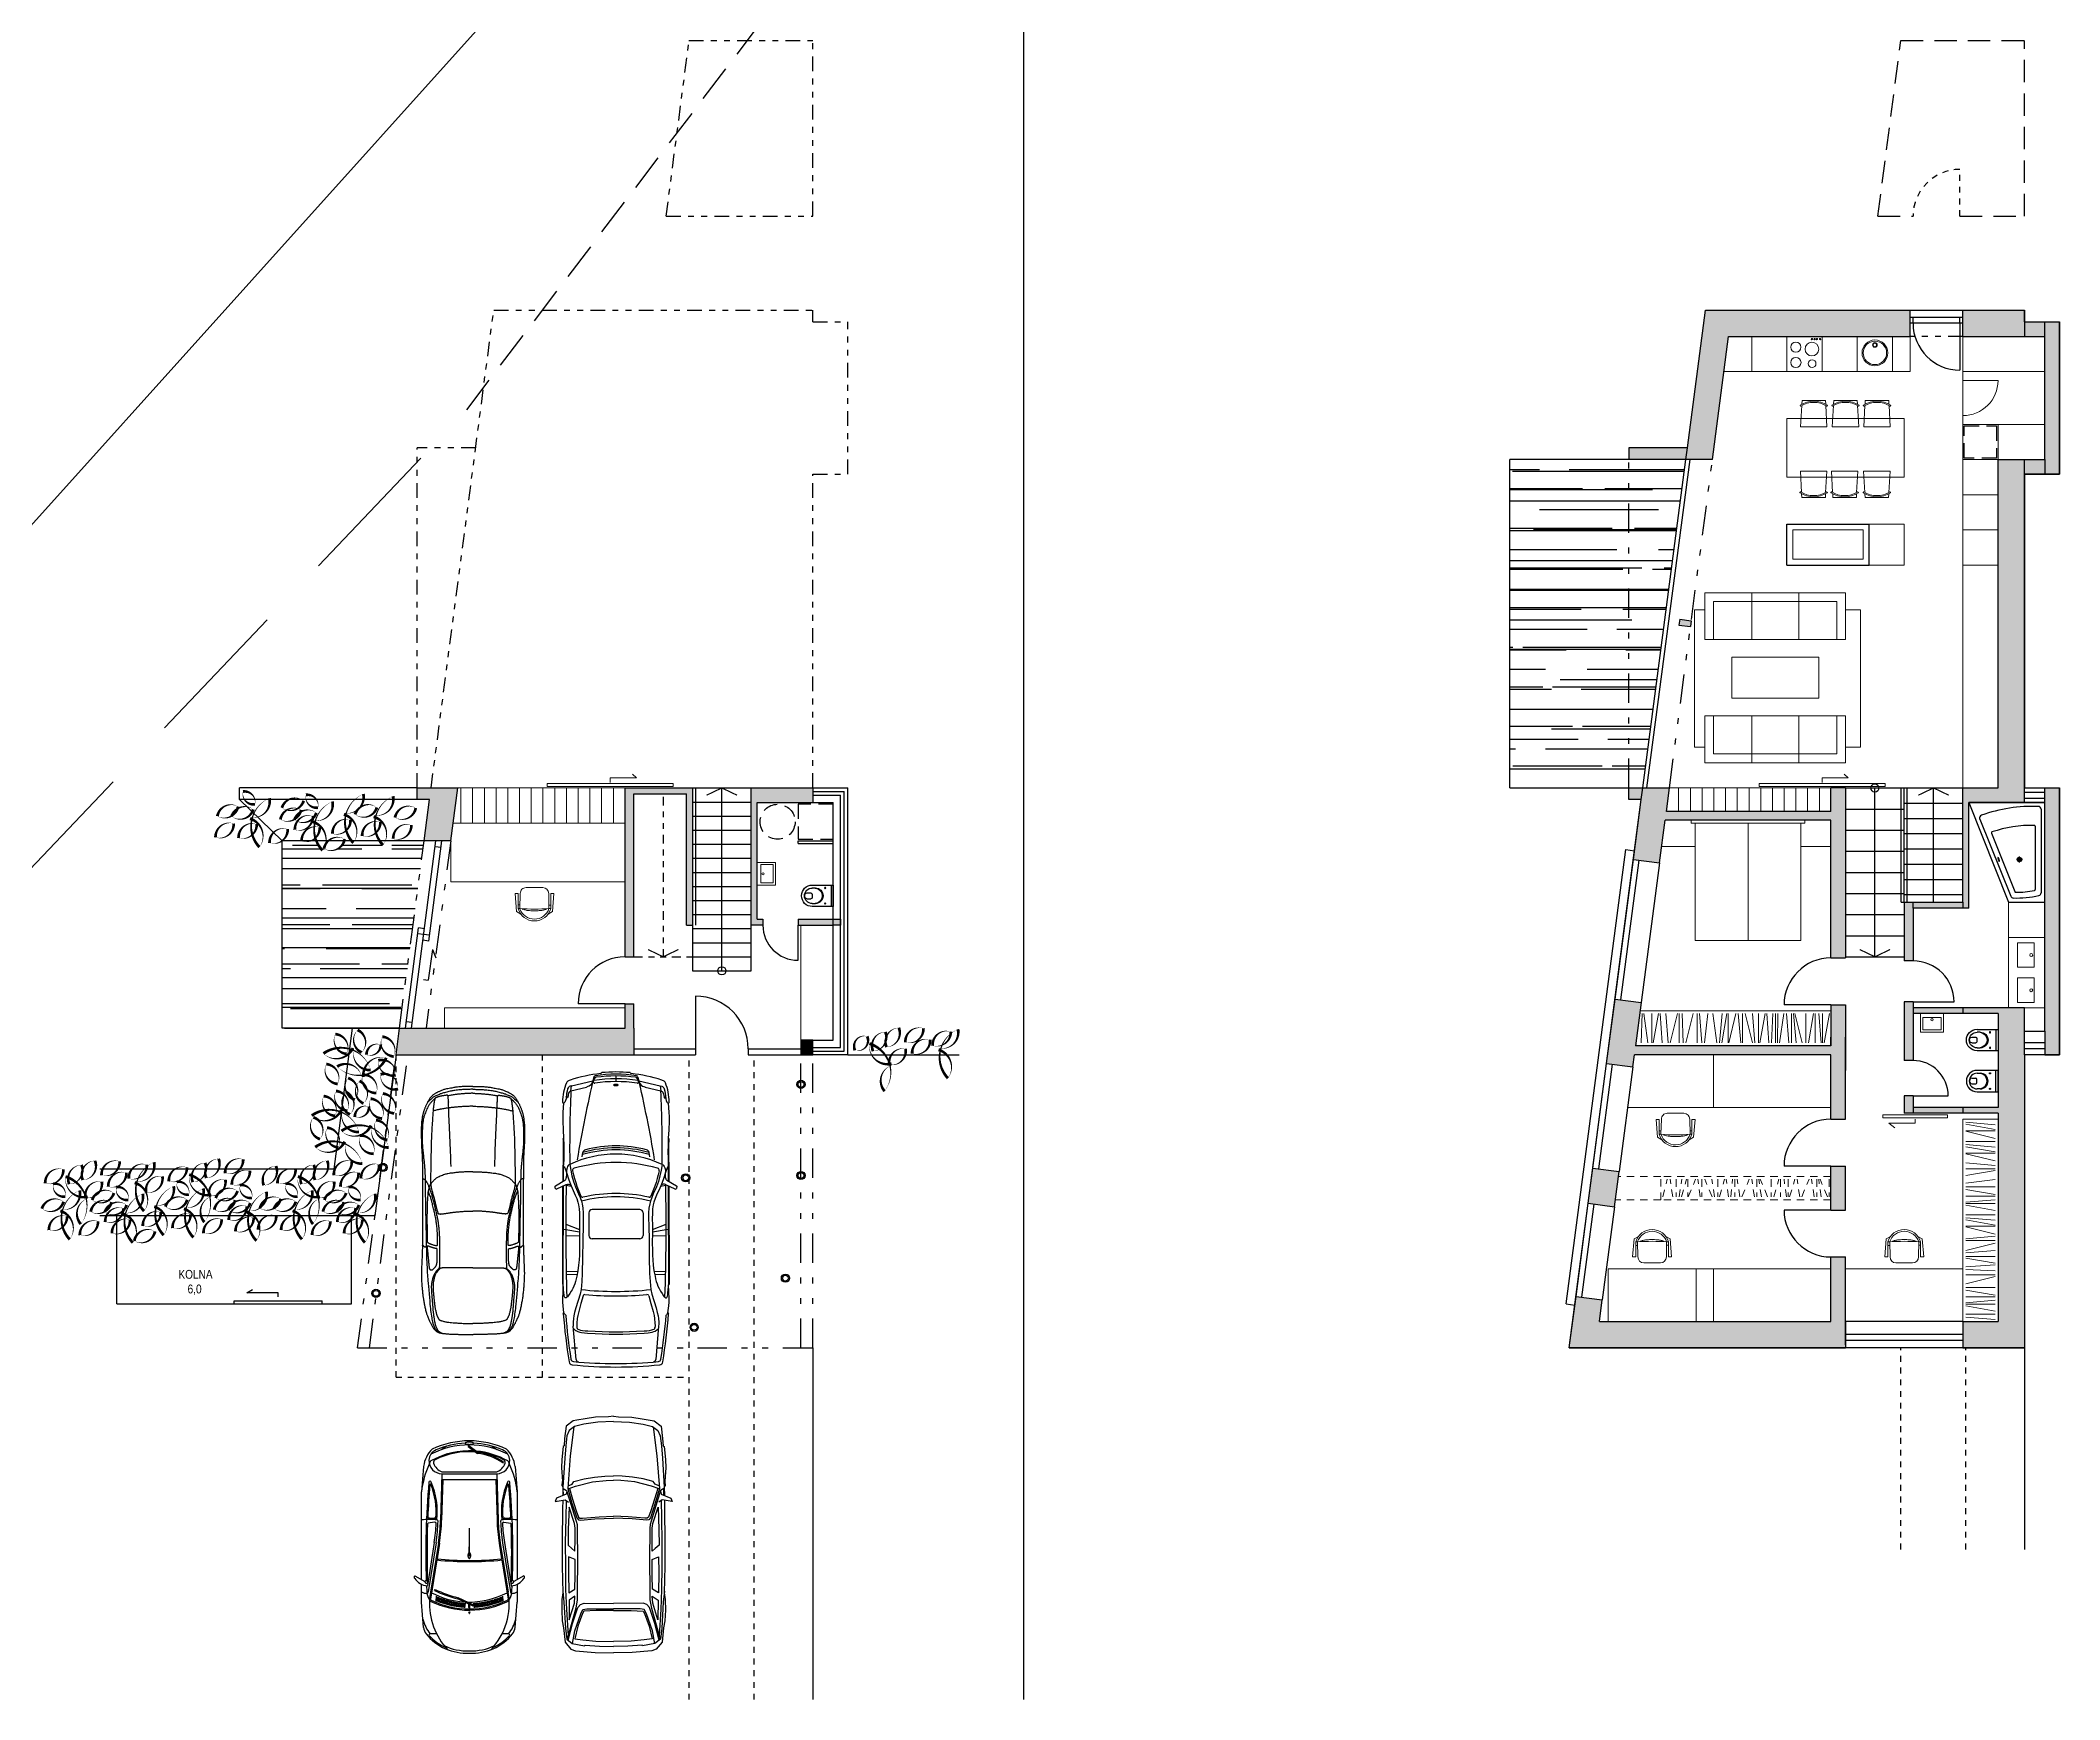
# Model space of a CAD drawing. Header units: millimetres. Extents: x 589 to 1175, y -455 to -172.
# Drawn here: x 666.65 to 701.09, y -272.41 to -244.11 of the extents above; entities that cross this region are included whole.
import ezdxf
from ezdxf.enums import TextEntityAlignment as Align

# ---------------------------------------------------------------- set-up
doc = ezdxf.new("R2010")
doc.units = ezdxf.units.MM
for name, pattern in [('CENTER2', [1.125, 0.75, -0.125, 0.125, -0.125]), ('DASHED', [19.05, 12.7, -6.35]), ('DIVIDE', [1.25, 0.5, -0.25, 0, -0.25, 0, -0.25]), ('DOT2', [3.175, 0, -3.175]), ('ČÁRKOVANÁ', [19.05, 12.7, -6.35])]:
    doc.linetypes.add(name, pattern=pattern)
doc.layers.add('FLOATINGWINDOWS', color=2, linetype='Continuous', plot=False)
for name, color, linetype in [('pohled', 4, 'Continuous'), ('SRAFA', 251, 'Continuous'), ('stafaz', 252, 'Continuous'), ('ZARIZOVAKY', 251, 'Continuous'), ('ZDIVO', 1, 'Continuous')]:
    doc.layers.add(name, color=color, linetype=linetype)
doc.styles.add('ARIAL', font='ARIALN.TTF')

msp = doc.modelspace()

# ---------------------------------------------------------------- texts
at = {"layer": 'SRAFA', "style": 'ARIAL'}
for s, p in [('KOLNA', (669.297, -265.235)), ('6,0', (669.282, -265.485))]:
    msp.add_text(s, height=0.15, dxfattribs=at).set_placement(p, align=Align.CENTER)

# ---------------------------------------------------------------- blocks, each defined once
blk = doc.blocks.new('drez')
at = {"lineweight": 0}
for centre, radius in [((0, -0.28), 0.22), ((0, -0.28), 0.2), ((0, -0.145), 0.04), ((0, -0.145), 0.03)]:
    blk.add_circle(centre, radius, dxfattribs=at)
blk = doc.blocks.new('WC 540 Starck 3')
at = {"linetype": 'ByBlock'}
for p, q in [((81.017, 94.399), (80.66, 94.399)), ((80.982, 94.034), (80.982, 94.399)), ((81.017, 94.034), (81.017, 94.399)), ((80.568, 94.265), (80.637, 94.265)), ((80.568, 94.168), (80.637, 94.168)), ((80.657, 94.188), (80.657, 94.245)), ((80.66, 94.349), (80.713, 94.349)), ((80.713, 94.084), (80.66, 94.084)), ((80.66, 94.034), (81.017, 94.034))]:
    blk.add_line(p, q, dxfattribs=at)
for centre in [(80.88, 94.348), (80.88, 94.084)]:
    blk.add_circle(centre, 0.0102, dxfattribs=at)
for centre, radius, start, end in [((80.66, 94.216), 0.183, 90, 270), ((80.66, 94.216), 0.133, 90, 270), ((80.621, 94.216), 0.09, 165.9057, 194.0943), ((80.568, 94.23), 0.035, 90, 165.9057), ((80.568, 94.203), 0.035, 194.0943, 270), ((80.637, 94.245), 0.02, 360, 90), ((80.637, 94.188), 0.02, 270, 0), ((80.713, 94.216), 0.133, 270, 90), ((80.697, 94.216), 0.133, 276.5328, 83.4672)]:
    blk.add_arc(centre, radius, start, end, dxfattribs=at)
blk = doc.blocks.new('SYM_AUTO_MERCEDES_MB100-O')
at = {"linetype": 'Continuous'}
for p, q in [((197.3, 104), (198.7, 103.2)), ((15.3, 39.2), (23.8, 75.7)), ((23.8, 75.7), (32, 76.8)), ((25.8, 50.1), (32, 76.8)), ((113.1, 89.2), (114.7, 90.1)), ((159.1, 90.1), (186.5, 90.2)), ((159.1, 89.2), (186, 89.3)), ((184.7, 87.1), (194, 103.1)), ((192.1, 84.8), (199.5, 100.7)), ((195, 76.2), (192.8, 85)), ((194.2, 89.3), (363.1, 89.8)), ((194.6, 90.3), (361.4, 90.7)), ((268.4, 62.2), (259.6, 85.6)), ((268.7, 90.5), (269.3, 85.6)), ((269.3, 85.6), (273.2, 62.2)), ((279.7, 62.1), (278.9, 85.6)), ((340.4, 65.1), (339.7, 84.9)), ((345.5, 84.8), (346.1, 66.2)), ((361.4, 90.7), (363.1, 89.8)), ((410.5, 88.8), (412.2, 89.8)), ((433.7, 72.8), (490.2, 67.8)), ((11.9, 37), (16.6, 38.2)), ((137.4, 56.4), (144.7, 57.5)), ((234.5, 40.5), (234.5, -40.5)), ((240.3, 46.3), (278.9, 46.3)), ((284.7, 40.5), (284.7, -40.5)), ((1.6, 24.9), (2.4, 25.3)), ((6.8, 0), (16.4, 0)), ((22.2, 0), (21.7, 3.3)), ((21.7, -3.3), (22.2, 0)), ((22.2, 0), (23.2, 0)), ((2.4, -25.3), (1.6, -24.9)), ((16.6, -38.2), (11.9, -37)), ((23.8, -75.7), (15.3, -39.2)), ((32, -76.8), (25.8, -50.1)), ((144.7, -57.5), (137.4, -56.4)), ((240.3, -46.3), (278.9, -46.3)), ((259.6, -85.6), (268.4, -62.2)), ((273.2, -62.2), (269.3, -85.6)), ((278.9, -85.6), (279.7, -62.1)), ((339.7, -84.9), (340.4, -65.1)), ((346.1, -66.2), (345.5, -84.8)), ((490.2, -67.8), (433.7, -72.8)), ((32, -76.8), (23.8, -75.7)), ((114.7, -90.1), (113.1, -89.2)), ((186, -89.3), (159.1, -89.2)), ((186.5, -90.2), (159.1, -90.1)), ((194, -103.1), (184.7, -87.1)), ((199.5, -100.7), (192.1, -84.8)), ((192.8, -85), (195, -76.2)), ((363.1, -89.8), (194.2, -89.3)), ((361.4, -90.7), (194.6, -90.3)), ((198.7, -103.2), (197.3, -104)), ((269.3, -85.6), (268.7, -90.5)), ((363.1, -89.8), (361.4, -90.7)), ((412.2, -89.8), (410.5, -88.8))]:
    blk.add_line(p, q, dxfattribs=at)
for points in [[(23.8, 75.7), (24.4, 78.3), (25, 79.5), (25.7, 80.5), (27.1, 81.6), (28.7, 82.4), (32.5, 83.4), (36.4, 84.1), (40.1, 84.5), (45.6, 85.1), (48.4, 85.8), (51.4, 87.1), (52.8, 88), (53.3, 88.6), (53.4, 89.2), (53.2, 89.8), (52.6, 90.4), (51.9, 90.9), (51.2, 91)], [(32, 76.8), (32.5, 77.8), (33.2, 78.8), (34.5, 79.9), (35.9, 80.7), (37.8, 81.3), (40, 81.7), (43, 82.1), (44.1, 82.5), (44.3, 82.8), (44.3, 83.2), (43.9, 83.8), (43.2, 84.3), (42.4, 84.6), (41.6, 84.6)], [(53.4, 89.2), (68.6, 90.4), (76.2, 90.7), (83.8, 90.7), (98.4, 90.1), (113.1, 89.2), (124.6, 88.9), (136.1, 88.8), (147.6, 88.9), (159.1, 89.2)], [(114.7, 90.1), (125.4, 89.8), (136.1, 89.8), (147.6, 89.9), (159, 90.1)], [(157.9, 78.8), (158.6, 80.4), (159.5, 81.3), (161.2, 82.5), (163.3, 83.4), (165.3, 83.9), (168.4, 84.4), (171.3, 84.5)], [(157.9, 78.8), (167.6, 77.1), (177.2, 75), (186.7, 72.4), (191.3, 70.9), (195.9, 69.1), (208, 63.7), (214, 61.1), (220.1, 58.9), (224.9, 57.6), (232.4, 56.4), (240, 55.8), (250.3, 55.7), (260.6, 56), (288.5, 56.5), (316.1, 56.8), (343.5, 57.5), (357.2, 58.2), (370.9, 59.3)], [(161.2, 89.2), (162, 88.4), (163.5, 87.4), (165.2, 86.6), (169.9, 84.9)], [(168.5, 73.8), (175.2, 72.3), (181.8, 70.5), (188.3, 68.6), (194.8, 66.4), (203.4, 63.2), (211.9, 59.6)], [(169.9, 84.9), (184.2, 80.3), (191.3, 77.7), (198.3, 74.8), (210, 69.4), (215.9, 66.9), (221.9, 64.8), (226.5, 63.7), (233.6, 62.6), (240.9, 62.1), (250.6, 62), (260.4, 62.2), (275.4, 62.1), (290.2, 62), (305, 62.1), (312.5, 62.3), (320.1, 62.7), (329.7, 63.6), (339.2, 64.9), (348.4, 66.7), (352.8, 67.7), (357.1, 68.8), (361.1, 70.1), (365.1, 71.6), (369.3, 73.6), (371.6, 74.7), (373.9, 76.1), (378, 78.6), (381.7, 81.2), (383.2, 82.5), (384.1, 83.5), (385, 84.8), (385.3, 85.9), (385.1, 86.5), (384.6, 87), (383.4, 87.6), (382.2, 88), (379.9, 88.4), (377.3, 88.7), (370.4, 89.2), (367.1, 89.5), (364.2, 89.8)], [(192.1, 84.8), (191.5, 82.8), (191.4, 80.7), (191.9, 78.7), (192.3, 77.8), (192.9, 77.1)], [(410.5, 88.8), (398.7, 90.2), (392.8, 90.6), (386.9, 90.7), (375, 90.2), (363.1, 89.8)], [(370.9, 59.3), (378.8, 61.2), (402.1, 68.4), (410, 70.5), (415.8, 71.8), (420.3, 72.4), (426.9, 73), (430.3, 73), (433.7, 72.8)], [(410.5, 88.8), (411.2, 88.6), (411.8, 88.1), (413, 87), (413.9, 86.2), (415, 85.7)], [(437.5, -72.4), (439.7, -70.2), (441, -68.3), (442.6, -65.2), (443.7, -61.7), (444.4, -58.5), (445.1, -53.4), (445.5, -48.3), (446.2, -35.6), (446.8, -23.5), (447.1, -11.6), (447.2, 0), (447.1, 11.6), (446.8, 23.5), (446.2, 35.6), (445.5, 48.3), (444.9, 55.1), (444.4, 58.5), (443.7, 61.7), (442.7, 64.8), (441.8, 67), (439.9, 69.9), (438.8, 71.2), (437.5, 72.4)], [(9, 33.8), (9.6, 35.3), (10.3, 36.2), (11.7, 37.4), (13.4, 38.3), (16.8, 39.8), (20.2, 41.5), (22.3, 43.3), (23.9, 45.4), (25, 47.7), (25.8, 50.2)], [(381.5, 55.9), (395.1, 59.8), (408.7, 63.5), (415.5, 65), (420.6, 65.9), (428.4, 66.6), (432.2, 66.7), (436.1, 66.6)], [(438.5, -65.1), (439.4, -63.2), (440.3, -60.2), (440.9, -57), (441.3, -52.5), (441.6, -48), (442.2, -35.3), (442.8, -23.2), (443.2, -11.5), (443.3, 0), (443.2, 11.5), (442.8, 23.2), (442.2, 35.3), (441.6, 48), (441.3, 52.5), (440.9, 57), (440, 61.2), (439.4, 63.2), (438.5, 65.1)], [(9, -33.8), (9.6, -35.3), (10.3, -36.2), (11.7, -37.4), (13.4, -38.3), (16.8, -39.8), (20.2, -41.5), (22.3, -43.3), (23.9, -45.4), (25, -47.7), (25.8, -50.2)], [(157.9, -78.8), (167.6, -77.1), (177.2, -75), (186.7, -72.4), (191.3, -70.9), (195.9, -69.1), (208, -63.7), (214, -61.1), (220.1, -58.9), (224.9, -57.6), (232.4, -56.4), (240, -55.8), (250.3, -55.7), (260.6, -56), (288.5, -56.5), (316.1, -56.8), (343.5, -57.5), (357.2, -58.2), (370.9, -59.3)], [(168.5, -73.8), (175.2, -72.3), (181.8, -70.5), (188.3, -68.6), (194.8, -66.4), (203.4, -63.2), (211.9, -59.6)], [(169.9, -84.9), (184.2, -80.3), (191.3, -77.7), (198.3, -74.8), (210, -69.4), (215.9, -66.9), (221.9, -64.8), (226.5, -63.7), (233.6, -62.6), (240.9, -62.1), (250.6, -62), (260.4, -62.2), (275.4, -62.1), (290.2, -62), (305, -62.1), (312.5, -62.3), (320.1, -62.7), (329.7, -63.6), (339.2, -64.9), (348.4, -66.7), (352.8, -67.7), (357.1, -68.8), (361.1, -70.1), (365.1, -71.6), (369.3, -73.6), (371.6, -74.7), (373.9, -76.1), (378, -78.6), (381.7, -81.2), (383.2, -82.5), (384.1, -83.5), (385, -84.8), (385.3, -85.9), (385.1, -86.5), (384.6, -87), (383.4, -87.6), (382.2, -88), (379.9, -88.4), (377.3, -88.7), (370.4, -89.2), (367.1, -89.5), (364.2, -89.8)], [(370.9, -59.3), (378.8, -61.2), (402.1, -68.4), (410, -70.5), (415.8, -71.8), (420.3, -72.4), (426.9, -73), (430.3, -73), (433.7, -72.8)], [(381.5, -55.9), (395.1, -59.8), (408.7, -63.5), (415.5, -65), (420.6, -65.9), (428.4, -66.6), (432.2, -66.7), (436.1, -66.6)], [(23.8, -75.7), (24.4, -78.3), (25, -79.5), (25.7, -80.5), (27.1, -81.6), (28.7, -82.4), (32.5, -83.4), (36.4, -84.1), (40.1, -84.5), (45.6, -85.1), (48.4, -85.8), (51.4, -87.1), (52.8, -88), (53.3, -88.6), (53.4, -89.2), (53.2, -89.8), (52.6, -90.4), (51.9, -90.8), (51.2, -91)], [(32, -76.8), (32.5, -77.8), (33.2, -78.8), (34.5, -79.9), (35.9, -80.7), (37.8, -81.3), (40, -81.7), (43, -82.1), (44.1, -82.5), (44.3, -82.8), (44.3, -83.2), (43.9, -83.8), (43.2, -84.3), (42.4, -84.6), (41.6, -84.6)], [(53.4, -89.2), (68.6, -90.4), (76.2, -90.7), (83.8, -90.7), (98.4, -90.1), (113.1, -89.2), (124.6, -88.9), (136.1, -88.8), (147.6, -88.9), (159.1, -89.2)], [(114.7, -90.1), (125.4, -89.8), (136.1, -89.8), (147.6, -89.9), (159, -90.1)], [(157.9, -78.8), (158.6, -80.4), (159.5, -81.3), (161.2, -82.5), (163.3, -83.4), (165.3, -83.9), (168.4, -84.4), (171.3, -84.5)], [(161.2, -89.2), (162, -88.4), (163.5, -87.4), (165.2, -86.6), (169.9, -84.9)], [(192.1, -84.8), (191.5, -82.8), (191.4, -80.7), (191.9, -78.7), (192.3, -77.8), (192.9, -77.1)], [(410.5, -88.8), (398.7, -90.2), (392.8, -90.6), (386.9, -90.7), (375, -90.2), (363.1, -89.8)], [(410.5, -88.8), (411.2, -88.6), (411.8, -88.1), (413, -87), (413.9, -86.2), (415, -85.7)]]:
    blk.add_lwpolyline(points, dxfattribs=at)
blk.add_lwpolyline([(22.2, 3.9), (21.8, 3.6), (21.5, 2.9), (21.3, 2), (21.2, 0), (21.2, -1.5), (21.4, -2.4), (21.8, -3.5), (22.2, -3.9), (22.6, -3.6), (22.9, -2.9), (23.1, -2), (23.3, 0), (23.2, 1.5), (23.1, 2.4), (22.7, 3.5), (22.2, 3.9)], close=True, dxfattribs=at)
for centre, radius, start, end in [((196.1, 101.9), 2.41, 60, 150), ((256.6, 0), 255.1, 162.1445, 174.1358), ((27.1, 73.9), 14, 137.6237, 162.1445), ((19.7, 80.7), 3.86, 112.2121, 137.6236), ((52.4, 0.6), 90.4, 90.7834, 112.2122), ((131.6, -2311.2), 2390.1, 89.3683, 92.388), ((321.7, 0), 181.7, 154.3187, 205.6813), ((423.5, 0), 269.1, 164.685, 195.3149), ((167.7, 70.1), 3.86, 77.927, 164.6849), ((264.3, -3637.5), 3723.1, 91.2871, 91.4313), ((180.6, 89.5), 4.83, 271.2868, 330), ((264.3, -3637.5), 3723.1, 88.1533, 91.1104), ((197.8, 101.5), 1.93, 334.9997, 420.0007), ((335.2, -895.6), 988.4, 80.724, 85.5324), ((335.2, -895.6), 984.5, 80.9706, 85.3527), ((489, 71.9), 4.83, 5.6921, 80.971), ((-232.8, 0), 730.2, 354.308, 365.692), ((493.6, 74.1), 5.79, 5.8269, 80.7242), ((-232.8, 0), 736, 354.1733, 365.8267), ((256.6, 0), 252.8, 171.9891, 188.0108), ((9.2, 34.8), 2.9, 103.3142, 171.9889), ((498.2, -2031.4), 2126.2, 99.4355, 103.3142), ((12.9, 33.2), 3.86, 104.9999, 172.2352), ((256.6, 0), 245, 171.1574, 188.8425), ((266.3, 0), 249.9, 171.6946, 188.3054), ((17.1, 36.4), 1.93, 351.6951, 464.9998), ((336.3, 0), 210.2, 165.6395, 194.3605), ((336.3, 0), 206.9, 164.1727, 195.8273), ((138.2, 50.7), 5.79, 98.0001, 165.6394), ((336.3, 0), 203.5, 163.7512, 196.2488), ((459.2, 0), 252, 167.0898, 192.9101), ((210.7, 57), 2.9, 347.0902, 425.6874), ((459.2, 0), 246.2, 166.1663, 193.8337), ((240.3, 40.5), 5.79, 90, 180), ((278.9, 40.5), 5.79, 0, 90), ((-162.5, 0), 536.8, 353.661, 366.339), ((382.2, 53.1), 2.9, 105.2363, 185.5695), ((-162.5, 0), 544.5, 354.4299, 365.5701), ((435.9, 63.7), 2.9, 27.3005, 86.6664), ((489.8, 63), 4.83, 4.9844, 85.0003), ((256.6, 0), 256.6, 174.6058, 185.3942), ((2.1, 24), 0.965, 119.9997, 174.6053), ((1.9, 26.2), 0.965, 300.0004, 354.1366), ((256.6, 0), 249.9, 172.2355, 187.7644), ((2.1, -24), 0.965, 185.3948, 240.0004), ((1.9, -26.2), 0.965, 5.8634, 59.9996), ((256.6, 0), 255.1, 185.8642, 197.8555), ((12.9, -33.2), 3.86, 187.7641, 254.9999), ((9.2, -34.8), 2.9, 188.0112, 256.6859), ((498.2, 2031.4), 2126.2, 256.6859, 260.5645), ((17.1, -36.4), 1.93, 254.9998, 368.3062), ((138.2, -50.7), 5.79, 194.3606, 262), ((210.7, -57), 2.9, 294.3127, 372.9098), ((240.3, -40.5), 5.79, 180, 270), ((278.9, -40.5), 5.79, 270, 360), ((382.2, -53.1), 2.9, 174.4305, 254.7637), ((435.9, -63.7), 2.9, 273.3337, 332.6995), ((489.8, -63), 4.83, 274.9998, 355.0156), ((27.1, -73.9), 14, 197.8555, 222.3764), ((19.7, -80.7), 3.86, 222.3764, 247.7879), ((52.4, -0.6), 90.4, 247.7879, 269.2167), ((131.6, 2311.2), 2390.1, 267.6121, 270.6318), ((167.7, -70.1), 3.86, 195.3151, 282.0731), ((264.3, 3637.5), 3723.1, 268.5688, 268.7129), ((180.6, -89.5), 4.83, 30, 88.7132), ((264.3, 3637.5), 3723.1, 268.8897, 271.8468), ((196.1, -101.9), 2.41, 210.0001, 300.0001), ((197.8, -101.5), 1.93, 299.9994, 385.0004), ((335.2, 895.6), 988.4, 274.4677, 279.276), ((335.2, 895.6), 984.5, 274.6473, 279.0294), ((489, -71.9), 4.83, 279.0291, 354.3079), ((493.6, -74.1), 5.79, 279.2759, 354.1731)]:
    blk.add_arc(centre, radius, start, end, dxfattribs=at)
blk = doc.blocks.new('A$C4C5B25AF')
for p, q in [((436, 780), (870, 815)), ((870, 815), (1174, 815)), ((1883, 568), (1046, 701)), ((1888, 597), (1150, 715)), ((1315, 929), (1222, 757)), ((1254, 815), (2750, 815)), ((2231, 587), (2216, 705)), ((3184, 780), (2750, 815)), ((330, 559), (330, 669)), ((895, 350), (816, 357)), ((900, 370), (821, 377)), ((906, 389), (826, 396)), ((911, 409), (832, 416)), ((918, 428), (838, 435)), ((924, 448), (844, 455)), ((931, 467), (851, 474)), ((938, 487), (857, 494)), ((945, 506), (865, 513)), ((953, 526), (872, 533)), ((961, 545), (880, 552)), ((969, 564), (888, 572)), ((1588, 554), (922, 660)), ((1877, 528), (1040, 662)), ((1065, 593), (1084, 585)), ((1874, 509), (1608, 551)), ((2960, 453), (2265, 472)), ((3060, 470), (2266, 492)), ((2960, 470), (2960, -470)), ((3060, 470), (3060, -470)), ((3090, 470), (3090, -470)), ((3527, 390), (3471, 470)), ((699, 13), (680, 5)), ((699, 13), (699, 0)), ((851, 73), (774, 80)), ((853, 93), (775, 100)), ((855, 113), (777, 120)), ((778, 10), (835, 10)), ((857, 133), (779, 140)), ((858, 153), (781, 159)), ((860, 172), (783, 179)), ((862, 192), (786, 199)), ((866, 212), (788, 219)), ((869, 232), (792, 239)), ((873, 252), (795, 259)), ((877, 271), (799, 278)), ((800, -67), (923, 199)), ((881, 291), (803, 298)), ((885, 311), (807, 318)), ((890, 330), (811, 337)), ((818, -75), (942, 192)), ((1660, 5), (1810, 5)), ((3522, 18), (3404, -141)), ((3538, 6), (3423, -148)), ((3522, 18), (3538, 6)), ((680, -5), (699, -13)), ((699, -13), (699, 0)), ((851, -73), (774, -80)), ((853, -93), (775, -100)), ((855, -113), (777, -120)), ((778, -10), (826, -10)), ((857, -133), (779, -140)), ((858, -153), (781, -159)), ((860, -172), (783, -179)), ((862, -192), (786, -199)), ((866, -212), (788, -219)), ((869, -232), (792, -239)), ((873, -252), (795, -259)), ((877, -271), (799, -278)), ((800, -67), (818, -75)), ((881, -291), (803, -298)), ((885, -311), (807, -318)), ((890, -330), (811, -337)), ((1660, -5), (1810, -5)), ((1815, 0), (2130, 0)), ((330, -669), (330, -559)), ((895, -350), (816, -357)), ((900, -370), (821, -377)), ((906, -389), (826, -396)), ((911, -409), (832, -416)), ((918, -428), (838, -435)), ((924, -448), (844, -455)), ((931, -467), (851, -474)), ((938, -487), (857, -494)), ((945, -506), (865, -513)), ((953, -526), (872, -533)), ((961, -545), (880, -552)), ((969, -564), (888, -572)), ((1588, -554), (922, -660)), ((1877, -528), (1040, -662)), ((1883, -568), (1046, -701)), ((1888, -597), (1150, -715)), ((1874, -509), (1608, -551)), ((2231, -587), (2216, -705)), ((2960, -453), (2265, -472)), ((3060, -470), (2266, -492)), ((3242, -572), (3259, -583)), ((3527, -390), (3471, -470)), ((436, -780), (870, -815)), ((1174, -815), (870, -815)), ((1315, -929), (1222, -757)), ((2750, -815), (1254, -815)), ((3184, -780), (2750, -815))]:
    blk.add_line(p, q)
at = {"const_width": 5}
for points in [[(2314, 690, 1), (2314, 685, 1)], [(2314, 598, 1), (2314, 593, 1)], [(2805, 643, 1), (2805, 638, 1)], [(2314, -598, -1), (2314, -593, -1)], [(2314, -690, -1), (2314, -685, -1)], [(2805, -643, -1), (2805, -638, -1)]]:
    blk.add_lwpolyline(points, format="xyb", close=True, dxfattribs=at)
blk.add_lwpolyline([(1711, 5, 0.073885), (1709, 8, 0.104294), (1698, 17, 0.06515), (1683, 22, 0.051298), (1664, 24, 0.051298), (1644, 22, 0.06515), (1629, 17, 0.104294), (1618, 8, 0.174199), (1615, 0, 0.174199), (1618, -8, 0.104294), (1629, -17, 0.06515), (1644, -22, 0.051298), (1664, -24, 0.051298), (1683, -22, 0.06515), (1698, -17, 0.104294), (1709, -8, 0.073885), (1711, -5, 0.174199)], format="xyb")
blk.add_lwpolyline([(3580, 70, 0.246563), (3574, 67, 0.081563), (3566, 49, 0.040147), (3562, 29, 0.029458), (3560, 0, 0.029458), (3562, -29, 0.040147), (3566, -49, 0.081563), (3574, -67, 0.246563), (3580, -70, 0.246563), (3586, -67, 0.081563), (3594, -49, 0.040147), (3598, -29, 0.029458), (3600, 0, 0.029458), (3598, 29, 0.040147), (3594, 49, 0.081563), (3586, 67, 0.246563)], format="xyb", close=True)
for centre, radius, start, end in [((873, 53), 874, 128.5195, 183.4666), ((310, 669), 20, 0, 132.4061), ((453, 580), 200, 94.6669, 128.5195), ((701, 231), 573, 102.481, 130.272), ((1054, 466), 260, 97.9758, 129.7902), ((1187, 727), 169, 148.6333, 180.9564), ((1706, -11589), 12332, 92.5802, 93.2009), ((1052, 738), 36.8, 201.7756, 261.8193), ((1420, 703), 271, 122.5061, 177.3807), ((1223, 726), 31.7, 91.422, 214.9423), ((1207, 734), 28.1, 248.5131, 57.8511), ((1709, -12958), 13680, 87.9174, 92.0179), ((1709, -12958), 13700, 84.9558, 91.981), ((1294, 918), 24, 28.4487, 144.8117), ((2206, 703), 10, 7.2745, 87.9174), ((1037, 684), 1241, 353.7279, 6.0623), ((1037, 684), 1261, 355.3159, 0.6912), ((2308, 699), 10, 87.4901, 180.6912), ((1709, -12958), 13680, 85.1291, 87.4901), ((2608, -605), 1427, 64.4533, 84.2811), ((2912, 669), 20, 284.8612, 84.9558), ((3280, 470), 220, 87.5524, 180.0097), ((3120, 275), 509, 45.0724, 82.7817), ((3281, 490), 200, 22.8604, 87.5524), ((873, 53), 834, 153.1339, 183.4666), ((841, -464), 1143, 86.7478, 133.301), ((873, 53), 854, 132.4061, 156.0666), ((2243, 0), 1511, 153.8364, 206.6643), ((2243, 0), 1491, 154.1833, 205.8167), ((2243, 0), 1373, 152.0676, 176.1797), ((905, 657), 20, 86.7478, 153.8364), ((919, 641), 20, 80.9423, 154.1833), ((841, -464), 1143, 79.9751, 86.7478), ((3533, -521), 2707, 155.7055, 164.5863), ((3533, -521), 2687, 155.7055, 164.6216), ((7067, 0), 5507, 174.225, 185.775), ((7067, 0), 5487, 174.2369, 185.7631), ((2349, 3491), 3020, 260.9423, 268.4089), ((2349, 3491), 3000, 260.9423, 268.4089), ((2349, 3491), 2960, 260.9423, 268.0852), ((2349, 3491), 2930, 260.9423, 267.2804), ((2211, 584), 20, 267.2804, 7.2745), ((2251, 553), 20, 268.0852, 348.1357), ((2158, 3510), 2979, 271.7693, 271.819), ((2411, 1822), 1276, 263.6929, 293.3519), ((2303, 580), 10, 175.3159, 265.0494), ((2411, 1822), 1256, 265.0494, 291.5959), ((2870, 663), 10, 291.5959, 85.1291), ((3314, 380), 241, 108.384, 158.1789), ((3221, 610), 72.8, 40.2199, 88.4107), ((3254, 562), 50, 26.3311, 108.384), ((2118, 0), 1332, 356.4569, 29.5582), ((2118, 0), 1317, 355.4418, 26.3311), ((2118, 0), 1432, 332.6464, 27.3536), ((2118, 0), 1462, 2.7376, 22.8604), ((2118, 0), 1502, 334.9815, 25.0185), ((682, 0), 5, 112.786, 247.214), ((778, 0), 10, 90, 270), ((2243, 0), 1373, 178.392, 207.9324), ((1660, 0), 5, 90, 270), ((1810, 0), 5, 270, 90), ((873, -53), 874, 176.5334, 231.4805), ((873, -53), 834, 176.5334, 206.8661), ((2487, -43), 922, 324.9998, 353.9253), ((2487, -43), 942, 324.9998, 353.5912), ((2118, 0), 1332, 330.4418, 354.8462), ((2118, 0), 1317, 333.6689, 353.7639), ((2118, 0), 1462, 337.1396, 357.2624), ((841, 464), 1143, 226.699, 280.0249), ((873, -53), 854, 203.9334, 227.5939), ((310, -669), 20, 227.5939, 0), ((701, -231), 573, 229.728, 257.519), ((1054, -466), 260, 230.2098, 262.0242), ((919, -641), 20, 205.8167, 279.0577), ((2349, -3491), 3020, 91.5911, 99.0577), ((2349, -3491), 3000, 91.5911, 99.0577), ((2349, -3491), 2960, 91.9167, 99.0577), ((2349, -3491), 2930, 92.7196, 99.0577), ((2211, -584), 20, 352.7255, 92.7196), ((2251, -553), 20, 6.1809, 91.9167), ((2158, -3510), 2979, 88.1848, 88.2307), ((2411, -1822), 1276, 66.6481, 96.3071), ((1037, -684), 1241, 353.9377, 6.1809), ((2304, -585), 10, 87.1473, 184.478), ((1037, -684), 1261, 359.3088, 4.478), ((2411, -1822), 1256, 68.4041, 94.9506), ((1709, 12958), 13680, 272.5099, 274.8709), ((1709, 12958), 13680, 272.5099, 274.7965), ((2608, 605), 1427, 275.7189, 295.5467), ((2870, -663), 10, 274.8709, 68.4041), ((2912, -669), 20, 275.0442, 75.1388), ((3280, -470), 220, 179.9903, 272.4476), ((3314, -380), 241, 201.8211, 251.616), ((3120, -275), 509, 277.2183, 314.9276), ((3221, -610), 72.8, 271.5893, 319.7801), ((3254, -562), 50, 251.616, 333.6689), ((3281, -490), 200, 272.4476, 337.1396), ((453, -580), 200, 231.4805, 265.3331), ((1052, -738), 36.8, 98.1807, 158.2244), ((1187, -727), 169, 179.0436, 211.3667), ((1706, 11589), 12332, 266.7991, 267.4198), ((1420, -703), 271, 182.6193, 237.4939), ((1223, -726), 31.7, 145.0577, 268.578), ((1207, -734), 28.1, 302.1489, 111.4869), ((1709, 12958), 13680, 267.9821, 272.0826), ((1709, 12958), 13700, 268.019, 275.0515), ((1294, -918), 24, 215.1883, 331.5513), ((2206, -703), 10, 272.0826, 352.7255), ((2308, -699), 10, 179.3088, 272.5099)]:
    blk.add_arc(centre, radius, start, end)
blk = doc.blocks.new('sofa-3mist')
at = {"lineweight": 0}
for p, q in [((0, 0.8), (0, 0)), ((2.4, 0.8), (0, 0.8)), ((0.8, 0.8), (0.8, 0)), ((0.8, 0), (0.8, 0.8)), ((1.6, 0), (1.6, 0.8)), ((2.4, 0), (2.4, 0.8)), ((0.15, 0), (0.15, 0.65)), ((2.25, 0.65), (0.15, 0.65)), ((2.25, 0), (2.25, 0.65)), ((0, 0), (0.8, 0)), ((0.8, 0), (1.6, 0)), ((1.6, 0), (2.4, 0))]:
    blk.add_line(p, q, dxfattribs=at)
blk = doc.blocks.new('zidle450-p')
at = {"lineweight": 0}
for p, q in [((0.096, 0.228), (0.087, 0.233)), ((0.096, -0.228), (0.087, -0.233))]:
    blk.add_line(p, q, dxfattribs=at)
for points in [[(0.064, 0.204), (0, 0.2), (0, -0.2), (0.064, -0.204)], [(0.088, -0.205), (0.45, -0.225), (0.45, 0.225), (0.088, 0.205)]]:
    blk.add_lwpolyline(points, dxfattribs=at)
for centre, radius, start, end in [((0.45, 0), 0.436, 147.9324, 212.0676), ((0.45, 0), 0.416, 147.9482, 212.0518), ((0.085, 0.229), 0.005, 57.2679, 147.9324), ((0.093, 0.223), 0.005, 327.9482, 57.2679), ((0.085, -0.229), 0.005, 212.0676, 302.7321), ((0.093, -0.223), 0.005, 302.7321, 32.0518)]:
    blk.add_arc(centre, radius, start, end, dxfattribs=at)
blk = doc.blocks.new('SYM_ZUBEHOER_PKW_AUTO03')
at = {"linetype": 'Continuous'}
for points in [[(69.1, 420.3, 2), (68.4, 420.3, 2), (67.4, 420.3, 2), (66.1, 420.3, 2), (64.5, 420.3, 2), (62.8, 420.4, 2), (61.1, 420.4, 2), (59.3, 420.4, 2), (57.7, 420.3, 2), (56.2, 420.3, 2), (55, 420.3, 2), (55, 420.3, 2), (53.8, 420.2, 2), (52.3, 420.1, 2), (50.6, 419.9, 2), (48.8, 419.8, 2), (46.9, 419.6, 2), (44.9, 419.4, 2), (43, 419.2, 2), (41.2, 419, 2), (39.5, 418.8, 2), (38.1, 418.6, 2), (38.1, 418.6, 2), (36.7, 418.3, 2), (35, 418, 2), (33, 417.6, 2), (30.8, 417.2, 2), (28.6, 416.8, 2), (26.3, 416.3, 2), (24.2, 415.9, 2), (22.4, 415.5, 2), (20.8, 415.1, 2), (19.6, 414.8, 2), (19.6, 414.8, 2), (18.4, 414.4, 2), (17.1, 414, 2), (15.8, 413.5, 2), (14.5, 412.9, 2), (13.2, 412.4, 2), (11.9, 411.8, 2), (10.8, 411.3, 2), (9.7, 410.8, 2), (8.8, 410.4, 2), (8.1, 410, 2), (8.1, 410, 2), (7.4, 409.6, 2), (6.6, 409.2, 2), (5.8, 408.7, 2), (4.9, 408.1, 2), (4, 407.6, 2), (3.1, 407, 2), (2.3, 406.4, 2), (1.5, 405.9, 2), (0.9, 405.5, 2), (0.4, 405.1, 2), (0.4, 405.1, 2), (-0.1, 404.6, 2), (-0.6, 404.1, 2), (-1.2, 403.5, 2), (-1.8, 402.9, 2), (-2.4, 402.2, 2), (-3, 401.5, 2), (-3.6, 400.7, 2), (-4.2, 400, 2), (-4.7, 399.2, 2), (-5.2, 398.5, 2), (-5.2, 398.5, 2), (-5.6, 397.8, 2), (-6.1, 396.9, 2), (-6.8, 395.7, 2), (-7.5, 394.4, 2), (-8.2, 393.1, 2), (-8.9, 391.7, 2), (-9.6, 390.4, 2), (-10.2, 389.2, 2), (-10.7, 388.2, 2), (-11.1, 387.4, 2), (-11.1, 387.4, 2), (-11.5, 386.6, 2), (-11.9, 385.6, 2), (-12.3, 384.6, 2), (-12.7, 383.6, 2), (-13.1, 382.6, 2), (-13.5, 381.6, 2), (-13.9, 380.6, 2), (-14.2, 379.7, 2), (-14.5, 378.9, 2), (-14.7, 378.3, 2), (-14.7, 378.3, 2), (-14.9, 377.6, 2), (-15.2, 376.8, 2), (-15.4, 375.9, 2), (-15.7, 375, 2), (-16, 374, 2), (-16.2, 372.9, 2), (-16.5, 371.9, 2), (-16.7, 370.9, 2), (-16.9, 370, 2), (-17.1, 369.1, 2), (-17.1, 369.1, 2), (-17.2, 368.3, 2), (-17.4, 367.2, 2), (-17.5, 366, 2), (-17.7, 364.5, 2), (-17.9, 363, 2), (-18.1, 361.5, 2), (-18.3, 360, 2), (-18.4, 358.5, 2), (-18.6, 357.3, 2), (-18.7, 356.2, 2), (-18.7, 356.2, 2), (-18.7, 355.2, 2), (-18.8, 353.9, 2), (-18.8, 352.5, 2), (-18.9, 351, 2), (-18.9, 349.3, 2), (-19, 347.7, 2), (-19, 346, 2), (-19, 344.4, 2), (-19, 342.9, 2), (-19.1, 341.6, 2), (-19.1, 341.6, 2), (-19, 340.3, 2), (-19, 338.6, 2), (-19, 336.6, 2), (-18.9, 334.4, 2), (-18.9, 332.1, 2), (-18.8, 329.8, 2), (-18.8, 327.6, 2), (-18.7, 325.6, 2), (-18.7, 324, 2), (-18.7, 322.7, 2), (-18.7, 322.7, 2), (-18.6, 321.4, 2), (-18.5, 319.9, 2), (-18.5, 318.4, 2), (-18.4, 316.8, 2), (-18.3, 315.2, 2), (-18.2, 313.7, 2), (-18.1, 312.1, 2), (-18, 310.6, 2), (-17.9, 309.3, 2), (-17.9, 308, 2), (-17.9, 308, 2), (-17.8, 306.8, 2), (-17.7, 305.3, 2), (-17.6, 303.4, 2), (-17.5, 301.4, 2), (-17.4, 299.3, 2), (-17.3, 297.2, 2), (-17.2, 295.2, 2), (-17.2, 293.3, 2), (-17.1, 291.8, 2), (-17.1, 290.6, 2), (-17.1, 290.6, 2), (-17, 289.3, 2), (-17, 287.9, 2), (-17, 286.4, 2), (-17, 284.9, 2), (-17, 283.3, 2), (-17, 281.6, 2), (-17.1, 280, 2), (-17.1, 278.4, 2), (-17.1, 276.9, 2), (-17.1, 275.5, 2), (-17.1, 275.5, 2), (-17.1, 274.1, 2), (-17, 272.4, 2), (-17, 270.2, 2), (-17, 267.9, 2), (-17, 265.4, 2), (-17, 262.8, 2), (-16.9, 260.3, 2), (-16.9, 258, 2), (-16.9, 255.9, 2), (-16.9, 254.2, 2), (-16.9, 254.2, 2), (-16.9, 252.5, 2), (-16.9, 250.4, 2), (-16.9, 248, 2), (-16.9, 245.4, 2), (-16.9, 242.8, 2), (-16.9, 240.3, 2), (-16.9, 237.9, 2), (-16.9, 235.9, 2), (-16.9, 234.4, 2), (-16.9, 233.4, 2)], [(69.1, 415.5, 2), (68.3, 415.5, 2), (67.2, 415.5, 2), (65.7, 415.4, 2), (63.9, 415.3, 2), (61.9, 415.3, 2), (59.9, 415.2, 2), (57.9, 415.1, 2), (56, 415, 2), (54.2, 414.9, 2), (52.8, 414.9, 2), (52.8, 414.9, 2), (51.4, 414.8, 2), (49.6, 414.6, 2), (47.5, 414.4, 2), (45.3, 414.2, 2), (43, 414, 2), (40.7, 413.7, 2), (38.4, 413.4, 2), (36.4, 413.2, 2), (34.6, 412.9, 2), (33.2, 412.7, 2), (33.2, 412.7, 2), (31.8, 412.4, 2), (30.1, 412.1, 2), (28.3, 411.6, 2), (26.3, 411.2, 2), (24.4, 410.6, 2), (22.4, 410.1, 2), (20.6, 409.6, 2), (18.9, 409.1, 2), (17.4, 408.7, 2), (16.3, 408.3, 2), (16.3, 408.3, 2), (15.1, 407.9, 2), (13.7, 407.4, 2), (12.2, 406.8, 2), (10.6, 406.2, 2), (9, 405.5, 2), (7.4, 404.8, 2), (5.9, 404.2, 2), (4.5, 403.5, 2), (3.4, 402.9, 2), (2.4, 402.4, 2), (2.4, 402.4, 2), (1.5, 401.8, 2), (0.4, 400.9, 2), (-0.9, 399.9, 2), (-2.2, 398.8, 2), (-3.5, 397.6, 2), (-4.8, 396.4, 2), (-5.9, 395.4, 2), (-6.9, 394.4, 2), (-7.7, 393.7, 2), (-8.2, 393.1, 2)], [(69.1, 420.3, 2), (69.7, 420.3, 2), (70.7, 420.3, 2), (72.1, 420.3, 2), (73.6, 420.3, 2), (75.3, 420.4, 2), (77, 420.4, 2), (78.8, 420.4, 2), (80.4, 420.3, 2), (81.9, 420.3, 2), (83.1, 420.3, 2), (83.1, 420.3, 2), (84.3, 420.2, 2), (85.8, 420.1, 2), (87.5, 419.9, 2), (89.3, 419.8, 2), (91.2, 419.6, 2), (93.2, 419.4, 2), (95.1, 419.2, 2), (96.9, 419, 2), (98.6, 418.8, 2), (100, 418.6, 2), (100, 418.6, 2), (101.4, 418.3, 2), (103.1, 418, 2), (105.1, 417.6, 2), (107.3, 417.2, 2), (109.6, 416.8, 2), (111.8, 416.3, 2), (113.9, 415.9, 2), (115.7, 415.5, 2), (117.3, 415.1, 2), (118.5, 414.8, 2), (118.5, 414.8, 2), (119.7, 414.4, 2), (121, 414, 2), (122.3, 413.5, 2), (123.6, 412.9, 2), (124.9, 412.4, 2), (126.2, 411.8, 2), (127.4, 411.3, 2), (128.4, 410.8, 2), (129.3, 410.4, 2), (130, 410, 2), (130, 410, 2), (130.7, 409.6, 2), (131.5, 409.2, 2), (132.3, 408.7, 2), (133.2, 408.1, 2), (134.1, 407.6, 2), (135, 407, 2), (135.8, 406.4, 2), (136.6, 405.9, 2), (137.2, 405.5, 2), (137.7, 405.1, 2), (137.7, 405.1, 2), (138.2, 404.6, 2), (138.7, 404.1, 2), (139.3, 403.5, 2), (139.9, 402.9, 2), (140.5, 402.2, 2), (141.1, 401.5, 2), (141.7, 400.7, 2), (142.3, 400, 2), (142.8, 399.2, 2), (143.3, 398.5, 2), (143.3, 398.5, 2), (143.7, 397.8, 2), (144.2, 396.9, 2), (144.9, 395.7, 2), (145.6, 394.4, 2), (146.3, 393.1, 2), (147, 391.7, 2), (147.7, 390.4, 2), (148.3, 389.2, 2), (148.8, 388.2, 2), (149.2, 387.4, 2), (149.2, 387.4, 2), (149.6, 386.6, 2), (150, 385.6, 2), (150.4, 384.6, 2), (150.8, 383.6, 2), (151.2, 382.6, 2), (151.6, 381.6, 2), (152, 380.6, 2), (152.3, 379.7, 2), (152.6, 378.9, 2), (152.8, 378.3, 2), (152.8, 378.3, 2), (153, 377.6, 2), (153.3, 376.8, 2), (153.5, 375.9, 2), (153.8, 375, 2), (154.1, 374, 2), (154.3, 372.9, 2), (154.6, 371.9, 2), (154.8, 370.9, 2), (155, 370, 2), (155.2, 369.1, 2), (155.2, 369.1, 2), (155.3, 368.3, 2), (155.5, 367.2, 2), (155.7, 366, 2), (155.8, 364.5, 2), (156, 363, 2), (156.2, 361.5, 2), (156.4, 360, 2), (156.6, 358.5, 2), (156.7, 357.3, 2), (156.8, 356.2, 2), (156.8, 356.2, 2), (156.8, 355.2, 2), (156.9, 353.9, 2), (157, 352.5, 2), (157, 351, 2), (157.1, 349.3, 2), (157.1, 347.7, 2), (157.1, 346, 2), (157.1, 344.4, 2), (157.2, 342.9, 2), (157.2, 341.6, 2), (157.2, 341.6, 2), (157.2, 340.3, 2), (157.1, 338.6, 2), (157.1, 336.6, 2), (157.1, 334.4, 2), (157, 332.1, 2), (157, 329.8, 2), (156.9, 327.6, 2), (156.9, 325.6, 2), (156.8, 324, 2), (156.8, 322.7, 2), (156.8, 322.7, 2), (156.7, 321.4, 2), (156.6, 319.9, 2), (156.6, 318.4, 2), (156.5, 316.8, 2), (156.4, 315.2, 2), (156.3, 313.7, 2), (156.2, 312.1, 2), (156.1, 310.6, 2), (156, 309.3, 2), (156, 308, 2), (156, 308, 2), (155.9, 306.8, 2), (155.8, 305.3, 2), (155.7, 303.4, 2), (155.6, 301.4, 2), (155.5, 299.3, 2), (155.4, 297.2, 2), (155.3, 295.2, 2), (155.3, 293.3, 2), (155.2, 291.8, 2), (155.2, 290.6, 2), (155.2, 290.6, 2), (155.2, 289.3, 2), (155.1, 287.9, 2), (155.1, 286.4, 2), (155.1, 284.9, 2), (155.1, 283.3, 2), (155.2, 281.6, 2), (155.2, 280, 2), (155.2, 278.4, 2), (155.2, 276.9, 2), (155.2, 275.5, 2), (155.2, 275.5, 2), (155.2, 274.1, 2), (155.2, 272.4, 2), (155.1, 270.2, 2), (155.1, 267.9, 2), (155.1, 265.4, 2), (155.1, 262.8, 2), (155, 260.3, 2), (155, 258, 2), (155, 255.9, 2), (155, 254.2, 2), (155, 254.2, 2), (155, 252.5, 2), (155, 250.4, 2), (155, 248, 2), (155, 245.4, 2), (155, 242.8, 2), (155, 240.3, 2), (155, 237.9, 2), (155, 235.9, 2), (155, 234.4, 2), (155, 233.4, 2)], [(69.1, 415.5, 2), (69.8, 415.5, 2), (70.9, 415.5, 2), (72.4, 415.4, 2), (74.2, 415.3, 2), (76.2, 415.3, 2), (78.2, 415.2, 2), (80.2, 415.1, 2), (82.1, 415, 2), (83.9, 414.9, 2), (85.3, 414.9, 2), (85.3, 414.9, 2), (86.8, 414.8, 2), (88.5, 414.6, 2), (90.6, 414.4, 2), (92.8, 414.2, 2), (95.1, 414, 2), (97.4, 413.7, 2), (99.7, 413.4, 2), (101.7, 413.2, 2), (103.5, 412.9, 2), (104.9, 412.7, 2), (104.9, 412.7, 2), (106.3, 412.4, 2), (108, 412.1, 2), (109.8, 411.6, 2), (111.8, 411.2, 2), (113.7, 410.6, 2), (115.7, 410.1, 2), (117.5, 409.6, 2), (119.2, 409.1, 2), (120.7, 408.7, 2), (121.8, 408.3, 2), (121.8, 408.3, 2), (123, 407.9, 2), (124.4, 407.4, 2), (125.9, 406.8, 2), (127.5, 406.2, 2), (129.1, 405.5, 2), (130.7, 404.8, 2), (132.2, 404.2, 2), (133.6, 403.5, 2), (134.7, 402.9, 2), (135.7, 402.4, 2), (135.7, 402.4, 2), (136.6, 401.8, 2), (137.7, 400.9, 2), (139, 399.9, 2), (140.3, 398.8, 2), (141.6, 397.6, 2), (142.9, 396.4, 2), (144, 395.4, 2), (145, 394.4, 2), (145.8, 393.7, 2), (146.3, 393.1, 2)], [(4.6, 399.7, 2), (4.4, 399.5, 2), (4, 399.2, 2), (3.6, 398.9, 2), (3.1, 398.4, 2), (2.5, 397.9, 2), (1.9, 397.3, 2), (1.3, 396.8, 2), (0.7, 396.2, 2), (0.1, 395.7, 2), (-0.4, 395.2, 2), (-0.4, 395.2, 2), (-0.8, 394.7, 2), (-1.4, 394.1, 2), (-2.1, 393.4, 2), (-2.8, 392.5, 2), (-3.6, 391.5, 2), (-4.4, 390.5, 2), (-5.2, 389.4, 2), (-6, 388.3, 2), (-6.7, 387.2, 2), (-7.3, 386.1, 2), (-7.3, 386.1, 2), (-7.9, 385, 2), (-8.6, 383.6, 2), (-9.3, 381.8, 2), (-10.2, 379.8, 2), (-11.1, 377.6, 2), (-12, 375.5, 2), (-12.8, 373.4, 2), (-13.5, 371.5, 2), (-14.1, 369.9, 2), (-14.5, 368.6, 2), (-14.5, 368.6, 2), (-14.8, 367.3, 2), (-15.2, 365.8, 2), (-15.5, 364.2, 2), (-15.8, 362.5, 2), (-16, 360.8, 2), (-16.2, 359.1, 2), (-16.5, 357.3, 2), (-16.6, 355.7, 2), (-16.8, 354.2, 2), (-16.9, 352.8, 2), (-16.9, 352.8, 2), (-16.9, 351.4, 2), (-17, 349.6, 2), (-17.1, 347.5, 2), (-17.2, 345.2, 2), (-17.3, 342.7, 2), (-17.3, 340.3, 2), (-17.4, 338, 2), (-17.4, 335.9, 2), (-17.5, 334.2, 2), (-17.5, 332.9, 2), (-17.5, 332.9, 2), (-17.5, 331.5, 2), (-17.4, 330.1, 2), (-17.4, 328.6, 2), (-17.4, 327, 2), (-17.3, 325.5, 2), (-17.2, 323.9, 2), (-17.2, 322.4, 2), (-17.1, 320.8, 2), (-17, 319.4, 2), (-16.9, 318, 2), (-16.9, 318, 2), (-16.8, 316.7, 2), (-16.6, 315, 2), (-16.4, 312.9, 2), (-16.2, 310.6, 2), (-15.9, 308.1, 2), (-15.7, 305.6, 2), (-15.4, 303.3, 2), (-15.2, 301.1, 2), (-15, 299.2, 2), (-14.9, 297.8, 2), (-14.9, 297.8, 2), (-14.7, 296.3, 2), (-14.5, 294.6, 2), (-14.3, 292.8, 2), (-14.1, 290.8, 2), (-13.9, 288.8, 2), (-13.7, 286.8, 2), (-13.5, 284.9, 2), (-13.4, 283, 2), (-13.2, 281.3, 2), (-13.1, 279.7, 2), (-13.1, 279.7, 2), (-13, 278.2, 2), (-12.9, 276.2, 2), (-12.8, 273.9, 2), (-12.7, 271.3, 2), (-12.6, 268.6, 2), (-12.5, 265.9, 2), (-12.5, 263.3, 2), (-12.4, 260.9, 2), (-12.3, 258.9, 2), (-12.3, 257.3, 2), (-12.3, 257.3, 2), (-12.3, 255.7, 2), (-12.3, 253.8, 2), (-12.2, 251.8, 2), (-12.2, 249.7, 2), (-12.2, 247.5, 2), (-12.2, 245.1, 2), (-12.2, 242.7, 2), (-12.2, 240.2, 2), (-12.1, 237.6, 2), (-12.1, 235.1, 2), (-12.1, 235.1, 2), (-12.1, 232.8, 2), (-12, 229.5, 2), (-11.9, 225.5, 2), (-11.8, 220.9, 2), (-11.7, 216.1, 2), (-11.6, 211.1, 2), (-11.5, 206.2, 2), (-11.5, 201.6, 2), (-11.4, 197.6, 2), (-11.3, 194.2, 2), (-11.3, 194.2, 2), (-11.2, 190.9, 2), (-11.2, 186.9, 2), (-11.1, 182.3, 2), (-11, 177.5, 2), (-10.9, 172.5, 2), (-10.8, 167.6, 2), (-10.7, 162.9, 2), (-10.6, 158.7, 2), (-10.6, 155.2, 2), (-10.5, 152.6, 2), (-10.5, 152.6, 2), (-10.5, 149.7, 2), (-10.4, 146.6, 2), (-10.3, 143.3, 2), (-10.2, 139.9, 2), (-10.1, 136.5, 2), (-10.1, 133.2, 2), (-10, 130.1, 2), (-9.9, 127.2, 2), (-9.8, 124.7, 2), (-9.7, 122.6, 2), (-9.7, 122.6, 2), (-9.6, 120.5, 2), (-9.5, 118.1, 2), (-9.4, 115.4, 2), (-9.2, 112.5, 2), (-9.1, 109.3, 2), (-8.9, 106, 2), (-8.7, 102.6, 2), (-8.4, 99.1, 2), (-8.2, 95.6, 2), (-7.9, 92.1, 2), (-7.9, 92.1, 2), (-7.7, 88.9, 2), (-7.3, 84.5, 2), (-6.8, 79.1, 2), (-6.3, 73.1, 2), (-5.7, 66.7, 2), (-5.2, 60.4, 2), (-4.6, 54.4, 2), (-4.1, 49, 2), (-3.7, 44.7, 2), (-3.4, 41.7, 2), (-3.4, 41.7, 2), (-3, 38.3, 2), (-2.6, 35, 2), (-2.1, 31.8, 2), (-1.6, 28.7, 2), (-1.2, 25.8, 2), (-0.7, 23.2, 2), (-0.3, 20.8, 2), (0.1, 18.8, 2), (0.5, 17.1, 2), (0.8, 15.9, 2), (0.8, 15.9, 2), (1.2, 14.6, 2), (1.7, 13.2, 2), (2.3, 11.8, 2), (2.9, 10.5, 2), (3.5, 9.2, 2), (4.1, 8, 2), (4.7, 6.9, 2), (5.3, 6, 2), (5.8, 5.3, 2), (6.1, 4.8, 2), (6.1, 4.8, 2), (6.6, 4.3, 2), (7.2, 3.8, 2), (7.8, 3.3, 2), (8.4, 2.9, 2), (9, 2.5, 2), (9.7, 2.1, 2), (10.2, 1.8, 2), (10.7, 1.5, 2), (11.1, 1.3, 2), (11.3, 1.2, 2)], [(31.9, 283.8, 2), (31.6, 290.3, 2), (31.2, 299.7, 2), (30.8, 311.2, 2), (30.2, 323.9, 2), (29.7, 337.2, 2), (29.2, 350.1, 2), (28.7, 362, 2), (28.3, 372.1, 2), (28, 379.5, 2), (27.8, 383.6, 2), (27.8, 383.6, 2), (27.7, 387.3, 2), (27.6, 390.1, 2), (27.5, 392, 2), (27.4, 393.2, 2), (27.4, 393.8, 2), (27.4, 394, 2), (27.4, 394, 2), (27.4, 393.8, 2), (27.4, 393.7, 2), (27.4, 393.8, 2), (27.4, 393.8, 2), (27.4, 394.1, 2), (27.3, 394.8, 2), (27.3, 395.7, 2), (27.2, 396.8, 2), (27.2, 398, 2), (27.1, 399.3, 2), (27, 400.5, 2), (27, 401.5, 2), (26.9, 402.3, 2), (26.9, 402.7, 2), (26.9, 402.7, 2), (26.8, 403.3, 2), (26.7, 403.7, 2), (26.7, 404, 2), (26.6, 404.2, 2), (26.5, 404.4, 2), (26.4, 404.6, 2), (26.3, 404.7, 2), (26.2, 404.7, 2), (26.2, 404.8, 2), (26.1, 404.8, 2), (26.1, 404.8, 2), (26, 404.9, 2), (25.9, 405, 2), (25.8, 405, 2), (25.7, 405.1, 2), (25.5, 405.1, 2), (25.3, 405.1, 2), (25.1, 405.2, 2), (24.8, 405.2, 2), (24.4, 405.2, 2), (24, 405.1, 2), (24, 405.1, 2), (23.7, 405.1, 2), (23.1, 405, 2), (22.5, 405, 2), (21.7, 404.9, 2), (20.8, 404.7, 2), (20, 404.6, 2), (19.1, 404.5, 2), (18.2, 404.4, 2), (17.5, 404.3, 2), (16.9, 404.1, 2), (16.9, 404.1, 2), (16.2, 404, 2), (15.5, 403.8, 2), (14.6, 403.6, 2), (13.7, 403.4, 2), (12.7, 403.2, 2), (11.7, 402.9, 2), (10.8, 402.7, 2), (10.1, 402.5, 2), (9.4, 402.3, 2), (8.9, 402.2, 2), (8.9, 402.2, 2), (8.4, 402, 2), (7.9, 401.8, 2), (7.4, 401.6, 2), (6.9, 401.4, 2), (6.4, 401.2, 2), (5.9, 400.9, 2), (5.5, 400.6, 2), (5.1, 400.3, 2), (4.8, 400, 2), (4.6, 399.7, 2), (4.6, 399.7, 2), (4.4, 399.4, 2), (4.2, 398.8, 2), (4, 398.2, 2), (3.8, 397.4, 2), (3.6, 396.6, 2), (3.4, 395.7, 2), (3.2, 394.8, 2), (3, 394, 2), (2.9, 393.2, 2), (2.8, 392.4, 2), (2.8, 392.4, 2), (2.7, 391.7, 2), (2.5, 390.8, 2), (2.4, 389.8, 2), (2.2, 388.5, 2), (2, 387.2, 2), (1.9, 385.8, 2), (1.7, 384.3, 2), (1.5, 382.7, 2), (1.3, 381.1, 2), (1.2, 379.5, 2), (1.2, 379.5, 2), (1.1, 378.1, 2), (0.9, 376, 2), (0.7, 373.5, 2), (0.5, 370.6, 2), (0.3, 367.5, 2), (0.1, 364.3, 2), (-0.1, 361.3, 2), (-0.3, 358.4, 2), (-0.5, 355.8, 2), (-0.6, 353.7, 2), (-0.6, 353.7, 2), (-0.7, 351.6, 2), (-0.9, 349.1, 2), (-1, 346.3, 2), (-1.2, 343.3, 2), (-1.3, 340.1, 2), (-1.5, 336.9, 2), (-1.7, 333.7, 2), (-1.8, 330.7, 2), (-1.9, 327.9, 2), (-2, 325.4, 2), (-2, 325.4, 2), (-2, 323, 2), (-2.1, 319.9, 2), (-2.2, 316.3, 2), (-2.2, 312.3, 2), (-2.3, 308.2, 2), (-2.4, 304.1, 2), (-2.4, 300.1, 2), (-2.5, 296.4, 2), (-2.5, 293.2, 2), (-2.6, 290.6, 2), (-2.6, 290.6, 2), (-2.6, 288.1, 2), (-2.7, 285.1, 2), (-2.8, 281.9, 2), (-2.8, 278.5, 2), (-2.9, 275, 2), (-3, 271.7, 2), (-3.1, 268.7, 2), (-3.1, 266, 2), (-3.2, 263.8, 2), (-3.2, 262.3, 2), (-3.2, 262.3, 2), (-3.2, 260.7, 2), (-3.2, 259.3, 2), (-3.2, 258, 2), (-3.1, 256.9, 2), (-3.1, 255.9, 2), (-3, 255.2, 2), (-3, 254.5, 2), (-2.9, 254.1, 2), (-2.9, 253.8, 2), (-2.8, 253.7, 2)], [(69.1, 386.5, 2), (68.3, 386.5, 2), (67.1, 386.5, 2), (65.6, 386.4, 2), (63.8, 386.4, 2), (61.9, 386.3, 2), (60, 386.2, 2), (58.1, 386.1, 2), (56.4, 386.1, 2), (54.9, 386, 2), (53.8, 385.9, 2), (53.8, 385.9, 2), (52.7, 385.9, 2), (51.4, 385.8, 2), (49.9, 385.7, 2), (48.4, 385.6, 2), (46.8, 385.4, 2), (45.2, 385.3, 2), (43.7, 385.2, 2), (42.3, 385.1, 2), (41.1, 385, 2), (40.1, 384.9, 2), (40.1, 384.9, 2), (39.1, 384.8, 2), (37.9, 384.7, 2), (36.6, 384.6, 2), (35.1, 384.4, 2), (33.7, 384.3, 2), (32.2, 384.1, 2), (30.8, 383.9, 2), (29.4, 383.8, 2), (28.2, 383.6, 2), (27.2, 383.5, 2), (27.2, 383.5, 2), (26.2, 383.4, 2), (24.9, 383.2, 2), (23.5, 383, 2), (22, 382.7, 2), (20.4, 382.5, 2), (18.7, 382.2, 2), (17.2, 382, 2), (15.8, 381.7, 2), (14.5, 381.5, 2), (13.5, 381.3, 2), (13.5, 381.3, 2), (12.5, 381.1, 2), (11.2, 380.9, 2), (9.7, 380.5, 2), (8.2, 380.2, 2), (6.7, 379.9, 2), (5.2, 379.5, 2), (3.8, 379.2, 2), (2.7, 378.9, 2), (1.8, 378.7, 2), (1.2, 378.6, 2)], [(69.1, 408.8, 2), (68.5, 408.7, 2), (67.6, 408.7, 2), (66.4, 408.6, 2), (65, 408.5, 2), (63.5, 408.5, 2), (62, 408.4, 2), (60.4, 408.3, 2), (59, 408.2, 2), (57.6, 408.1, 2), (56.6, 408, 2), (56.6, 408, 2), (55.5, 408, 2), (54.2, 407.9, 2), (52.7, 407.8, 2), (51, 407.6, 2), (49.3, 407.5, 2), (47.6, 407.3, 2), (45.9, 407.2, 2), (44.3, 407, 2), (42.9, 406.9, 2), (41.8, 406.8, 2), (41.8, 406.8, 2), (40.6, 406.6, 2), (39.1, 406.4, 2), (37.4, 406.1, 2), (35.6, 405.9, 2), (33.7, 405.6, 2), (31.9, 405.3, 2), (30.3, 405, 2), (28.9, 404.7, 2), (27.7, 404.5, 2), (27, 404.4, 2)], [(69.1, 408.8, 2), (69.6, 408.7, 2), (70.5, 408.7, 2), (71.7, 408.6, 2), (73.1, 408.5, 2), (74.6, 408.5, 2), (76.1, 408.4, 2), (77.7, 408.3, 2), (79.2, 408.2, 2), (80.5, 408.1, 2), (81.6, 408, 2), (81.6, 408, 2), (82.6, 408, 2), (83.9, 407.9, 2), (85.4, 407.8, 2), (87.1, 407.6, 2), (88.8, 407.5, 2), (90.5, 407.3, 2), (92.2, 407.2, 2), (93.8, 407, 2), (95.2, 406.9, 2), (96.3, 406.8, 2), (96.3, 406.8, 2), (97.5, 406.6, 2), (99, 406.4, 2), (100.7, 406.1, 2), (102.5, 405.9, 2), (104.4, 405.6, 2), (106.2, 405.3, 2), (107.8, 405, 2), (109.3, 404.7, 2), (110.4, 404.5, 2), (111.1, 404.4, 2)], [(69.1, 386.5, 2), (69.8, 386.5, 2), (71, 386.5, 2), (72.5, 386.4, 2), (74.3, 386.4, 2), (76.2, 386.3, 2), (78.1, 386.2, 2), (80, 386.1, 2), (81.7, 386.1, 2), (83.2, 386, 2), (84.3, 385.9, 2), (84.3, 385.9, 2), (85.4, 385.9, 2), (86.7, 385.8, 2), (88.2, 385.7, 2), (89.7, 385.6, 2), (91.3, 385.4, 2), (92.9, 385.3, 2), (94.4, 385.2, 2), (95.8, 385.1, 2), (97, 385, 2), (98, 384.9, 2), (98, 384.9, 2), (99, 384.8, 2), (100.2, 384.7, 2), (101.5, 384.6, 2), (103, 384.4, 2), (104.4, 384.3, 2), (105.9, 384.1, 2), (107.3, 383.9, 2), (108.7, 383.8, 2), (109.9, 383.6, 2), (110.9, 383.5, 2), (110.9, 383.5, 2), (111.9, 383.4, 2), (113.2, 383.2, 2), (114.6, 383, 2), (116.1, 382.7, 2), (117.8, 382.5, 2), (119.4, 382.2, 2), (120.9, 382, 2), (122.3, 381.7, 2), (123.6, 381.5, 2), (124.6, 381.3, 2), (124.6, 381.3, 2), (125.7, 381.1, 2), (126.9, 380.9, 2), (128.4, 380.5, 2), (129.9, 380.2, 2), (131.4, 379.9, 2), (132.9, 379.5, 2), (134.3, 379.2, 2), (135.4, 378.9, 2), (136.3, 378.7, 2), (136.9, 378.6, 2)], [(106.2, 283.8, 2), (106.5, 290.3, 2), (106.9, 299.7, 2), (107.3, 311.2, 2), (107.9, 323.9, 2), (108.4, 337.2, 2), (108.9, 350.1, 2), (109.4, 362, 2), (109.8, 372.1, 2), (110.1, 379.5, 2), (110.3, 383.6, 2), (110.3, 383.6, 2), (110.4, 387.3, 2), (110.5, 390.1, 2), (110.6, 392, 2), (110.7, 393.2, 2), (110.7, 393.8, 2), (110.7, 394, 2), (110.7, 394, 2), (110.7, 393.8, 2), (110.7, 393.7, 2), (110.7, 393.8, 2), (110.7, 393.8, 2), (110.7, 394.1, 2), (110.8, 394.8, 2), (110.8, 395.7, 2), (110.9, 396.8, 2), (111, 398, 2), (111, 399.3, 2), (111.1, 400.5, 2), (111.2, 401.5, 2), (111.2, 402.3, 2), (111.2, 402.7, 2), (111.2, 402.7, 2), (111.3, 403.3, 2), (111.4, 403.7, 2), (111.4, 404, 2), (111.5, 404.2, 2), (111.6, 404.4, 2), (111.7, 404.6, 2), (111.8, 404.7, 2), (111.9, 404.7, 2), (111.9, 404.8, 2), (112, 404.8, 2), (112, 404.8, 2), (112.1, 404.9, 2), (112.2, 405, 2), (112.3, 405, 2), (112.4, 405.1, 2), (112.6, 405.1, 2), (112.8, 405.1, 2), (113, 405.2, 2), (113.3, 405.2, 2), (113.7, 405.2, 2), (114.1, 405.1, 2), (114.1, 405.1, 2), (114.4, 405.1, 2), (115, 405, 2), (115.6, 405, 2), (116.4, 404.9, 2), (117.3, 404.7, 2), (118.2, 404.6, 2), (119, 404.5, 2), (119.9, 404.4, 2), (120.6, 404.3, 2), (121.2, 404.1, 2), (121.2, 404.1, 2), (121.9, 404, 2), (122.6, 403.8, 2), (123.5, 403.6, 2), (124.5, 403.4, 2), (125.4, 403.2, 2), (126.4, 402.9, 2), (127.3, 402.7, 2), (128.1, 402.5, 2), (128.7, 402.3, 2), (129.2, 402.2, 2), (129.2, 402.2, 2), (129.7, 402, 2), (130.2, 401.8, 2), (130.7, 401.6, 2), (131.2, 401.4, 2), (131.7, 401.2, 2), (132.2, 400.9, 2), (132.6, 400.6, 2), (133, 400.3, 2), (133.3, 400, 2), (133.5, 399.7, 2), (133.5, 399.7, 2), (133.7, 399.4, 2), (133.9, 398.8, 2), (134.1, 398.2, 2), (134.3, 397.4, 2), (134.5, 396.6, 2), (134.7, 395.7, 2), (134.9, 394.8, 2), (135.1, 394, 2), (135.2, 393.2, 2), (135.3, 392.4, 2), (135.3, 392.4, 2), (135.4, 391.7, 2), (135.6, 390.8, 2), (135.7, 389.8, 2), (135.9, 388.5, 2), (136.1, 387.2, 2), (136.3, 385.8, 2), (136.4, 384.3, 2), (136.6, 382.7, 2), (136.8, 381.1, 2), (136.9, 379.5, 2), (136.9, 379.5, 2), (137, 378.1, 2), (137.2, 376, 2), (137.4, 373.5, 2), (137.6, 370.6, 2), (137.8, 367.5, 2), (138, 364.3, 2), (138.2, 361.3, 2), (138.4, 358.4, 2), (138.6, 355.8, 2), (138.7, 353.7, 2), (138.7, 353.7, 2), (138.8, 351.6, 2), (139, 349.1, 2), (139.1, 346.3, 2), (139.3, 343.3, 2), (139.5, 340.1, 2), (139.6, 336.9, 2), (139.8, 333.7, 2), (139.9, 330.7, 2), (140, 327.9, 2), (140.1, 325.4, 2), (140.1, 325.4, 2), (140.2, 323, 2), (140.2, 319.9, 2), (140.3, 316.3, 2), (140.4, 312.3, 2), (140.4, 308.2, 2), (140.5, 304.1, 2), (140.5, 300.1, 2), (140.6, 296.4, 2), (140.6, 293.2, 2), (140.7, 290.6, 2), (140.7, 290.6, 2), (140.7, 288.1, 2), (140.8, 285.1, 2), (140.9, 281.9, 2), (140.9, 278.5, 2), (141, 275, 2), (141.1, 271.7, 2), (141.2, 268.7, 2), (141.2, 266, 2), (141.3, 263.8, 2), (141.3, 262.3, 2), (141.3, 262.3, 2), (141.3, 260.7, 2), (141.3, 259.3, 2), (141.3, 258, 2), (141.2, 256.9, 2), (141.2, 255.9, 2), (141.1, 255.2, 2), (141.1, 254.5, 2), (141, 254.1, 2), (141, 253.8, 2), (141, 253.7, 2)], [(133.5, 399.7, 2), (133.7, 399.5, 2), (134.1, 399.2, 2), (134.5, 398.9, 2), (135, 398.4, 2), (135.6, 397.9, 2), (136.2, 397.3, 2), (136.8, 396.8, 2), (137.5, 396.2, 2), (138, 395.7, 2), (138.5, 395.2, 2), (138.5, 395.2, 2), (139, 394.7, 2), (139.5, 394.1, 2), (140.2, 393.4, 2), (140.9, 392.5, 2), (141.7, 391.5, 2), (142.5, 390.5, 2), (143.3, 389.4, 2), (144.1, 388.3, 2), (144.8, 387.2, 2), (145.5, 386.1, 2), (145.5, 386.1, 2), (146, 385, 2), (146.7, 383.6, 2), (147.5, 381.8, 2), (148.3, 379.8, 2), (149.2, 377.6, 2), (150.1, 375.5, 2), (150.9, 373.4, 2), (151.6, 371.5, 2), (152.2, 369.9, 2), (152.6, 368.6, 2), (152.6, 368.6, 2), (152.9, 367.3, 2), (153.3, 365.8, 2), (153.6, 364.2, 2), (153.9, 362.5, 2), (154.1, 360.8, 2), (154.4, 359.1, 2), (154.6, 357.3, 2), (154.7, 355.7, 2), (154.9, 354.2, 2), (155, 352.8, 2), (155, 352.8, 2), (155.1, 351.4, 2), (155.1, 349.6, 2), (155.2, 347.5, 2), (155.3, 345.2, 2), (155.4, 342.7, 2), (155.4, 340.3, 2), (155.5, 338, 2), (155.5, 335.9, 2), (155.6, 334.2, 2), (155.6, 332.9, 2), (155.6, 332.9, 2), (155.6, 331.5, 2), (155.5, 330.1, 2), (155.5, 328.6, 2), (155.5, 327, 2), (155.4, 325.5, 2), (155.3, 323.9, 2), (155.3, 322.4, 2), (155.2, 320.8, 2), (155.1, 319.4, 2), (155, 318, 2), (155, 318, 2), (154.9, 316.7, 2), (154.7, 315, 2), (154.5, 312.9, 2), (154.3, 310.6, 2), (154, 308.1, 2), (153.8, 305.6, 2), (153.6, 303.3, 2), (153.3, 301.1, 2), (153.1, 299.2, 2), (153, 297.8, 2), (153, 297.8, 2), (152.8, 296.3, 2), (152.6, 294.6, 2), (152.5, 292.8, 2), (152.2, 290.8, 2), (152, 288.8, 2), (151.8, 286.8, 2), (151.6, 284.9, 2), (151.5, 283, 2), (151.3, 281.3, 2), (151.2, 279.7, 2), (151.2, 279.7, 2), (151.1, 278.2, 2), (151, 276.2, 2), (150.9, 273.9, 2), (150.8, 271.3, 2), (150.7, 268.6, 2), (150.6, 265.9, 2), (150.6, 263.3, 2), (150.5, 260.9, 2), (150.4, 258.9, 2), (150.4, 257.3, 2), (150.4, 257.3, 2), (150.4, 255.7, 2), (150.4, 253.8, 2), (150.4, 251.8, 2), (150.3, 249.7, 2), (150.3, 247.5, 2), (150.3, 245.1, 2), (150.3, 242.7, 2), (150.3, 240.2, 2), (150.2, 237.6, 2), (150.2, 235.1, 2), (150.2, 235.1, 2), (150.2, 232.8, 2), (150.1, 229.5, 2), (150, 225.5, 2), (150, 220.9, 2), (149.9, 216.1, 2), (149.8, 211.1, 2), (149.7, 206.2, 2), (149.6, 201.6, 2), (149.5, 197.6, 2), (149.4, 194.2, 2), (149.4, 194.2, 2), (149.4, 190.9, 2), (149.3, 186.9, 2), (149.2, 182.3, 2), (149.1, 177.5, 2), (149, 172.5, 2), (148.9, 167.6, 2), (148.8, 162.9, 2), (148.7, 158.7, 2), (148.7, 155.2, 2), (148.6, 152.6, 2), (148.6, 152.6, 2), (148.6, 149.7, 2), (148.5, 146.6, 2), (148.4, 143.3, 2), (148.3, 139.9, 2), (148.3, 136.5, 2), (148.2, 133.2, 2), (148.1, 130.1, 2), (148, 127.2, 2), (147.9, 124.7, 2), (147.8, 122.6, 2), (147.8, 122.6, 2), (147.7, 120.5, 2), (147.6, 118.1, 2), (147.5, 115.4, 2), (147.4, 112.5, 2), (147.2, 109.3, 2), (147, 106, 2), (146.8, 102.6, 2), (146.6, 99.1, 2), (146.3, 95.6, 2), (146, 92.1, 2), (146, 92.1, 2), (145.8, 88.9, 2), (145.4, 84.5, 2), (144.9, 79.1, 2), (144.4, 73.1, 2), (143.8, 66.7, 2), (143.3, 60.4, 2), (142.7, 54.4, 2), (142.2, 49, 2), (141.8, 44.7, 2), (141.5, 41.7, 2), (141.5, 41.7, 2), (141.1, 38.3, 2), (140.7, 35, 2), (140.2, 31.8, 2), (139.8, 28.7, 2), (139.3, 25.8, 2), (138.8, 23.2, 2), (138.4, 20.8, 2), (138, 18.8, 2), (137.6, 17.1, 2), (137.3, 15.9, 2), (137.3, 15.9, 2), (136.9, 14.6, 2), (136.4, 13.2, 2), (135.8, 11.8, 2), (135.2, 10.5, 2), (134.6, 9.2, 2), (134, 8, 2), (133.4, 6.9, 2), (132.8, 6, 2), (132.3, 5.3, 2), (132, 4.8, 2), (132, 4.8, 2), (131.5, 4.3, 2), (130.9, 3.8, 2), (130.3, 3.3, 2), (129.7, 2.9, 2), (129.1, 2.5, 2), (128.5, 2.1, 2), (127.9, 1.8, 2), (127.4, 1.5, 2), (127, 1.3, 2), (126.8, 1.2, 2)], [(-17.1, 262.9, 2), (-16.9, 262.9, 2), (-16.6, 262.9, 2), (-16.2, 262.8, 2), (-15.7, 262.7, 2), (-15.2, 262.5, 2), (-14.6, 262.3, 2), (-14.1, 262.1, 2), (-13.6, 261.8, 2), (-13.1, 261.5, 2), (-12.7, 261.1, 2), (-12.7, 261.1, 2), (-12.4, 260.8, 2), (-11.9, 260.2, 2), (-11.4, 259.5, 2), (-10.9, 258.8, 2), (-10.3, 257.9, 2), (-9.8, 257, 2), (-9.2, 256.1, 2), (-8.6, 255.1, 2), (-8.2, 254.2, 2), (-7.7, 253.4, 2), (-7.7, 253.4, 2), (-7.4, 252.6, 2), (-6.9, 251.5, 2), (-6.4, 250.1, 2), (-5.8, 248.7, 2), (-5.2, 247.1, 2), (-4.6, 245.5, 2), (-4.1, 244, 2), (-3.6, 242.6, 2), (-3.1, 241.3, 2), (-2.8, 240.3, 2), (-2.8, 240.3, 2), (-2.4, 239.3, 2), (-2.1, 238, 2), (-1.7, 236.7, 2), (-1.2, 235.2, 2), (-0.8, 233.7, 2), (-0.4, 232.2, 2), (0, 230.7, 2), (0.4, 229.4, 2), (0.7, 228.2, 2), (1, 227.2, 2), (1, 227.2, 2), (1.2, 226.2, 2), (1.6, 225, 2), (1.9, 223.6, 2), (2.3, 222.2, 2), (2.6, 220.6, 2), (3, 219.1, 2), (3.4, 217.5, 2), (3.8, 216, 2), (4.1, 214.7, 2), (4.4, 213.5, 2), (4.4, 213.5, 2), (4.6, 212.4, 2), (5, 210.9, 2), (5.4, 209.2, 2), (5.9, 207.3, 2), (6.3, 205.3, 2), (6.8, 203.4, 2), (7.2, 201.5, 2), (7.6, 199.8, 2), (7.9, 198.5, 2), (8.1, 197.4, 2), (8.1, 197.4, 2), (8.4, 196.3, 2), (8.6, 195.2, 2), (8.8, 194, 2), (9, 192.7, 2), (9.2, 191.5, 2), (9.4, 190.3, 2), (9.6, 189, 2), (9.8, 187.8, 2), (10, 186.6, 2), (10.1, 185.5, 2), (10.1, 185.5, 2), (10.2, 184.5, 2), (10.4, 183.1, 2), (10.6, 181.4, 2), (10.8, 179.5, 2), (11, 177.5, 2), (11.2, 175.5, 2), (11.3, 173.5, 2), (11.5, 171.7, 2), (11.6, 170.1, 2), (11.7, 168.9, 2), (11.7, 168.9, 2), (11.8, 167.6, 2), (11.8, 166.1, 2), (11.9, 164.4, 2), (11.9, 162.7, 2), (12, 160.9, 2), (12, 159.1, 2), (12, 157.3, 2), (12.1, 155.7, 2), (12.1, 154.2, 2), (12.1, 153, 2), (12.1, 153, 2), (12.1, 151.8, 2), (12.1, 150.2, 2), (12.1, 148.5, 2), (12.1, 146.6, 2), (12.1, 144.7, 2), (12.1, 142.7, 2), (12.1, 140.8, 2), (12.1, 139.1, 2), (12.1, 137.6, 2), (12.1, 136.3, 2), (12.1, 136.3, 2), (12.1, 135.1, 2), (12.1, 133.6, 2), (12.1, 132, 2), (12.1, 130.3, 2), (12.1, 128.5, 2), (12.1, 126.7, 2), (12.1, 125.1, 2), (12.1, 123.6, 2), (12.1, 122.3, 2), (12.1, 121.2, 2), (12.1, 121.2, 2), (12.1, 120.2, 2), (12.1, 118.9, 2), (12, 117.6, 2), (12, 116.1, 2), (11.9, 114.7, 2), (11.9, 113.3, 2), (11.8, 112.1, 2), (11.8, 111, 2), (11.7, 110.2, 2), (11.7, 109.7, 2)], [(69.1, 274.4, 2), (68.4, 274.4, 2), (67.4, 274.5, 2), (66.1, 274.5, 2), (64.5, 274.5, 2), (62.9, 274.5, 2), (61.2, 274.5, 2), (59.6, 274.5, 2), (58, 274.5, 2), (56.6, 274.5, 2), (55.6, 274.4, 2), (55.6, 274.4, 2), (54.5, 274.4, 2), (53.3, 274.3, 2), (51.8, 274.2, 2), (50.3, 274.1, 2), (48.6, 274, 2), (47, 273.9, 2), (45.3, 273.8, 2), (43.8, 273.6, 2), (42.3, 273.5, 2), (41.1, 273.4, 2), (41.1, 273.4, 2), (39.9, 273.3, 2), (38.3, 273.1, 2), (36.5, 272.9, 2), (34.6, 272.6, 2), (32.5, 272.4, 2), (30.5, 272.1, 2), (28.5, 271.8, 2), (26.6, 271.4, 2), (25, 271.1, 2), (23.6, 270.8, 2), (23.6, 270.8, 2), (22.3, 270.4, 2), (20.7, 269.9, 2), (18.9, 269.3, 2), (17, 268.6, 2), (15.1, 267.8, 2), (13.2, 267, 2), (11.4, 266.2, 2), (9.9, 265.5, 2), (8.5, 264.8, 2), (7.5, 264.3, 2), (7.5, 264.3, 2), (6.6, 263.6, 2), (5.5, 262.8, 2), (4.4, 261.8, 2), (3.3, 260.8, 2), (2.3, 259.8, 2), (1.3, 258.8, 2), (0.4, 257.8, 2), (-0.4, 257, 2), (-1, 256.4, 2), (-1.4, 255.9, 2), (-1.4, 255.9, 2), (-1.9, 255.4, 2), (-2.3, 255, 2), (-2.6, 254.5, 2), (-2.9, 254.2, 2), (-3.2, 253.8, 2), (-3.5, 253.4, 2), (-3.7, 253, 2), (-3.9, 252.6, 2), (-4.1, 252.1, 2), (-4.4, 251.6, 2), (-4.4, 251.6, 2), (-4.6, 251.1, 2), (-4.8, 250.4, 2), (-5.1, 249.4, 2), (-5.5, 248.4, 2), (-5.8, 247.2, 2), (-6.2, 245.9, 2), (-6.5, 244.6, 2), (-6.9, 243.3, 2), (-7.1, 242, 2), (-7.3, 240.9, 2), (-7.3, 240.9, 2), (-7.5, 239.7, 2), (-7.6, 238.2, 2), (-7.8, 236.4, 2), (-8, 234.4, 2), (-8.1, 232.2, 2), (-8.3, 229.9, 2), (-8.4, 227.7, 2), (-8.5, 225.5, 2), (-8.7, 223.5, 2), (-8.7, 221.8, 2), (-8.7, 221.8, 2), (-8.8, 220.1, 2), (-8.9, 217.9, 2), (-8.9, 215.4, 2), (-9, 212.7, 2), (-9.1, 209.8, 2), (-9.2, 206.9, 2), (-9.2, 204.1, 2), (-9.3, 201.5, 2), (-9.3, 199.3, 2), (-9.3, 197.6, 2), (-9.3, 197.6, 2), (-9.3, 195.8, 2), (-9.3, 193.8, 2), (-9.3, 191.5, 2), (-9.3, 189.1, 2), (-9.3, 186.7, 2), (-9.2, 184.4, 2), (-9.2, 182.1, 2), (-9.2, 180, 2), (-9.1, 178.2, 2), (-9.1, 176.8, 2), (-9.1, 176.8, 2), (-9.1, 175.3, 2), (-9.1, 173.5, 2), (-9.1, 171.6, 2), (-9, 169.6, 2), (-9, 167.5, 2), (-9, 165.6, 2), (-9, 163.7, 2), (-8.9, 162.2, 2), (-8.9, 160.9, 2), (-8.9, 160.1, 2), (-8.9, 160.1, 2), (-8.9, 159.1, 2), (-8.9, 158.3, 2), (-8.9, 157.5, 2), (-8.9, 156.9, 2), (-8.9, 156.3, 2), (-8.8, 155.8, 2), (-8.8, 155.3, 2), (-8.7, 155, 2), (-8.5, 154.6, 2), (-8.3, 154.3, 2), (-8.3, 154.3, 2), (-8.1, 154.1, 2), (-7.8, 153.9, 2), (-7.3, 153.6, 2), (-6.8, 153.3, 2), (-6.2, 153, 2), (-5.6, 152.6, 2), (-4.9, 152.3, 2), (-4.2, 152.1, 2), (-3.6, 151.8, 2), (-3, 151.6, 2), (-3, 151.6, 2), (-2.4, 151.4, 2), (-1.6, 151.1, 2), (-0.7, 150.8, 2), (0.4, 150.5, 2), (1.4, 150.2, 2), (2.5, 149.8, 2), (3.5, 149.5, 2), (4.4, 149.3, 2), (5.1, 149.1, 2), (5.6, 149, 2), (5.6, 149, 2), (6.1, 148.9, 2), (6.6, 148.8, 2), (7, 148.7, 2), (7.4, 148.7, 2), (7.7, 148.8, 2), (8, 148.8, 2), (8.2, 148.9, 2), (8.4, 149.1, 2), (8.6, 149.3, 2), (8.7, 149.5, 2), (8.7, 149.5, 2), (8.7, 149.8, 2), (8.8, 150.2, 2), (8.8, 150.7, 2), (8.8, 151.3, 2), (8.8, 152, 2), (8.8, 152.7, 2), (8.8, 153.5, 2), (8.8, 154.4, 2), (8.7, 155.2, 2), (8.7, 156.1, 2), (8.7, 156.1, 2), (8.7, 156.9, 2), (8.7, 158.1, 2), (8.7, 159.5, 2), (8.7, 161, 2), (8.7, 162.8, 2), (8.7, 164.5, 2), (8.7, 166.3, 2), (8.6, 168, 2), (8.6, 169.6, 2), (8.5, 171, 2), (8.5, 171, 2), (8.4, 172.4, 2), (8.3, 174.1, 2), (8.1, 176.1, 2), (7.9, 178.3, 2), (7.7, 180.6, 2), (7.5, 183, 2), (7.2, 185.2, 2), (7, 187.3, 2), (6.7, 189, 2), (6.5, 190.5, 2), (6.5, 190.5, 2), (6.3, 191.9, 2), (6, 193.6, 2), (5.6, 195.4, 2), (5.2, 197.4, 2), (4.8, 199.4, 2), (4.4, 201.4, 2), (3.9, 203.3, 2), (3.5, 205.2, 2), (3.1, 206.8, 2), (2.8, 208.3, 2), (2.8, 208.3, 2), (2.4, 209.7, 2), (2, 211.5, 2), (1.5, 213.6, 2), (1, 215.8, 2), (0.4, 218.1, 2), (-0.1, 220.5, 2), (-0.7, 222.7, 2), (-1.2, 224.7, 2), (-1.6, 226.4, 2), (-2, 227.8, 2), (-2, 227.8, 2), (-2.4, 229.1, 2), (-2.9, 230.6, 2), (-3.5, 232.3, 2), (-4.1, 234, 2), (-4.7, 235.6, 2), (-5.3, 237.2, 2), (-5.9, 238.6, 2), (-6.3, 239.8, 2), (-6.7, 240.7, 2), (-6.9, 241.3, 2)], [(-2.8, 253.7, 2), (-2.8, 253.4, 2), (-2.8, 252.7, 2), (-2.6, 251.9, 2), (-2.5, 250.8, 2), (-2.3, 249.7, 2), (-2.1, 248.5, 2), (-1.9, 247.2, 2), (-1.7, 246, 2), (-1.4, 244.9, 2), (-1.2, 243.8, 2), (-1.2, 243.8, 2), (-0.9, 242.8, 2), (-0.5, 241.5, 2), (-0.1, 240, 2), (0.4, 238.3, 2), (0.9, 236.5, 2), (1.5, 234.7, 2), (2, 233, 2), (2.4, 231.3, 2), (2.9, 229.9, 2), (3.2, 228.8, 2), (3.2, 228.8, 2), (3.5, 227.6, 2), (3.8, 226.1, 2), (4.2, 224.6, 2), (4.6, 222.9, 2), (5, 221.2, 2), (5.3, 219.5, 2), (5.7, 217.9, 2), (6, 216.5, 2), (6.3, 215.2, 2), (6.5, 214.3, 2), (6.5, 214.3, 2), (6.8, 213.3, 2), (7.1, 212.2, 2), (7.4, 211, 2), (7.8, 209.7, 2), (8.1, 208.5, 2), (8.5, 207.4, 2), (8.8, 206.3, 2), (9.1, 205.4, 2), (9.3, 204.8, 2), (9.5, 204.3, 2), (9.5, 204.3, 2), (9.8, 203.9, 2), (10.1, 203.5, 2), (10.4, 203.2, 2), (10.7, 203, 2), (11, 202.9, 2), (11.3, 202.8, 2), (11.6, 202.7, 2), (11.9, 202.7, 2), (12.1, 202.7, 2), (12.3, 202.7, 2), (12.3, 202.7, 2), (12.5, 202.7, 2), (12.7, 202.7, 2), (13, 202.7, 2), (13.2, 202.6, 2), (13.5, 202.6, 2), (13.9, 202.6, 2), (14.2, 202.7, 2), (14.6, 202.7, 2), (15, 202.7, 2), (15.5, 202.8, 2), (15.5, 202.8, 2), (15.9, 202.8, 2), (16.5, 202.9, 2), (17.2, 203, 2), (18, 203.1, 2), (18.9, 203.2, 2), (19.9, 203.3, 2), (20.8, 203.4, 2), (21.7, 203.5, 2), (22.5, 203.6, 2), (23.2, 203.7, 2), (23.2, 203.7, 2), (23.9, 203.9, 2), (24.8, 204, 2), (25.7, 204.2, 2), (26.8, 204.4, 2), (27.9, 204.5, 2), (29.1, 204.7, 2), (30.1, 204.9, 2), (31.1, 205.1, 2), (32, 205.2, 2), (32.7, 205.3, 2), (32.7, 205.3, 2), (33.5, 205.4, 2), (34.3, 205.5, 2), (35.3, 205.6, 2), (36.3, 205.7, 2), (37.4, 205.9, 2), (38.5, 206, 2), (39.6, 206.1, 2), (40.6, 206.2, 2), (41.6, 206.2, 2), (42.5, 206.3, 2), (42.5, 206.3, 2), (43.3, 206.4, 2), (44.4, 206.5, 2), (45.7, 206.6, 2), (47.1, 206.7, 2), (48.5, 206.9, 2), (50, 207, 2), (51.4, 207.1, 2), (52.7, 207.2, 2), (53.9, 207.3, 2), (54.8, 207.3, 2), (54.8, 207.3, 2), (55.7, 207.4, 2), (56.7, 207.4, 2), (57.9, 207.4, 2), (59.1, 207.5, 2), (60.3, 207.5, 2), (61.5, 207.5, 2), (62.5, 207.5, 2), (63.5, 207.5, 2), (64.3, 207.5, 2), (64.9, 207.5, 2), (64.9, 207.5, 2), (65.5, 207.5, 2), (66.1, 207.5, 2), (66.6, 207.5, 2), (67.2, 207.5, 2), (67.6, 207.5, 2), (68.1, 207.5, 2), (68.5, 207.5, 2), (68.7, 207.5, 2), (69, 207.5, 2), (69.1, 207.5, 2)], [(69.1, 274.4, 2), (69.7, 274.4, 2), (70.7, 274.5, 2), (72, 274.5, 2), (73.6, 274.5, 2), (75.2, 274.5, 2), (76.9, 274.5, 2), (78.6, 274.5, 2), (80.1, 274.5, 2), (81.5, 274.5, 2), (82.5, 274.4, 2), (82.5, 274.4, 2), (83.6, 274.4, 2), (84.8, 274.3, 2), (86.3, 274.2, 2), (87.8, 274.1, 2), (89.5, 274, 2), (91.2, 273.9, 2), (92.8, 273.8, 2), (94.4, 273.6, 2), (95.8, 273.5, 2), (97, 273.4, 2), (97, 273.4, 2), (98.2, 273.3, 2), (99.8, 273.1, 2), (101.6, 272.9, 2), (103.5, 272.6, 2), (105.6, 272.4, 2), (107.6, 272.1, 2), (109.6, 271.8, 2), (111.5, 271.4, 2), (113.1, 271.1, 2), (114.5, 270.8, 2), (114.5, 270.8, 2), (115.8, 270.4, 2), (117.4, 269.9, 2), (119.2, 269.3, 2), (121.1, 268.6, 2), (123, 267.8, 2), (124.9, 267, 2), (126.7, 266.2, 2), (128.3, 265.5, 2), (129.6, 264.8, 2), (130.6, 264.3, 2), (130.6, 264.3, 2), (131.5, 263.6, 2), (132.6, 262.8, 2), (133.7, 261.8, 2), (134.8, 260.8, 2), (135.8, 259.8, 2), (136.8, 258.8, 2), (137.7, 257.8, 2), (138.5, 257, 2), (139.1, 256.4, 2), (139.5, 255.9, 2), (139.5, 255.9, 2), (140, 255.4, 2), (140.4, 255, 2), (140.7, 254.5, 2), (141, 254.2, 2), (141.3, 253.8, 2), (141.6, 253.4, 2), (141.8, 253, 2), (142, 252.6, 2), (142.2, 252.1, 2), (142.5, 251.6, 2), (142.5, 251.6, 2), (142.7, 251.1, 2), (142.9, 250.4, 2), (143.2, 249.4, 2), (143.6, 248.4, 2), (143.9, 247.2, 2), (144.3, 245.9, 2), (144.7, 244.6, 2), (145, 243.3, 2), (145.2, 242, 2), (145.5, 240.9, 2), (145.5, 240.9, 2), (145.6, 239.7, 2), (145.7, 238.2, 2), (145.9, 236.4, 2), (146.1, 234.4, 2), (146.2, 232.2, 2), (146.4, 229.9, 2), (146.5, 227.7, 2), (146.7, 225.5, 2), (146.8, 223.5, 2), (146.8, 221.8, 2), (146.8, 221.8, 2), (146.9, 220.1, 2), (147, 217.9, 2), (147.1, 215.4, 2), (147.1, 212.7, 2), (147.2, 209.8, 2), (147.3, 206.9, 2), (147.3, 204.1, 2), (147.4, 201.5, 2), (147.4, 199.3, 2), (147.4, 197.6, 2), (147.4, 197.6, 2), (147.4, 195.8, 2), (147.4, 193.8, 2), (147.4, 191.5, 2), (147.4, 189.1, 2), (147.4, 186.7, 2), (147.3, 184.4, 2), (147.3, 182.1, 2), (147.3, 180, 2), (147.3, 178.2, 2), (147.2, 176.8, 2), (147.2, 176.8, 2), (147.2, 175.3, 2), (147.2, 173.5, 2), (147.2, 171.6, 2), (147.1, 169.6, 2), (147.1, 167.5, 2), (147.1, 165.6, 2), (147.1, 163.7, 2), (147.1, 162.2, 2), (147, 160.9, 2), (147, 160.1, 2), (147, 160.1, 2), (147, 159.1, 2), (147, 158.3, 2), (147, 157.5, 2), (147, 156.9, 2), (147, 156.3, 2), (147, 155.8, 2), (146.9, 155.3, 2), (146.8, 155, 2), (146.6, 154.6, 2), (146.4, 154.3, 2), (146.4, 154.3, 2), (146.2, 154.1, 2), (145.9, 153.9, 2), (145.4, 153.6, 2), (144.9, 153.3, 2), (144.3, 153, 2), (143.7, 152.6, 2), (143, 152.3, 2), (142.4, 152.1, 2), (141.7, 151.8, 2), (141.1, 151.6, 2), (141.1, 151.6, 2), (140.5, 151.4, 2), (139.7, 151.1, 2), (138.8, 150.8, 2), (137.7, 150.5, 2), (136.7, 150.2, 2), (135.6, 149.8, 2), (134.6, 149.5, 2), (133.7, 149.3, 2), (133, 149.1, 2), (132.6, 149, 2), (132.6, 149, 2), (132, 148.9, 2), (131.5, 148.8, 2), (131.1, 148.7, 2), (130.7, 148.7, 2), (130.4, 148.8, 2), (130.1, 148.8, 2), (129.9, 148.9, 2), (129.7, 149.1, 2), (129.5, 149.3, 2), (129.4, 149.5, 2), (129.4, 149.5, 2), (129.4, 149.8, 2), (129.3, 150.2, 2), (129.3, 150.7, 2), (129.3, 151.3, 2), (129.3, 152, 2), (129.3, 152.7, 2), (129.3, 153.5, 2), (129.3, 154.4, 2), (129.4, 155.2, 2), (129.4, 156.1, 2), (129.4, 156.1, 2), (129.4, 156.9, 2), (129.4, 158.1, 2), (129.4, 159.5, 2), (129.4, 161, 2), (129.4, 162.8, 2), (129.4, 164.5, 2), (129.4, 166.3, 2), (129.5, 168, 2), (129.5, 169.6, 2), (129.6, 171, 2), (129.6, 171, 2), (129.7, 172.4, 2), (129.8, 174.1, 2), (130, 176.1, 2), (130.2, 178.3, 2), (130.4, 180.6, 2), (130.7, 183, 2), (130.9, 185.2, 2), (131.1, 187.3, 2), (131.4, 189, 2), (131.6, 190.5, 2), (131.6, 190.5, 2), (131.8, 191.9, 2), (132.1, 193.6, 2), (132.5, 195.4, 2), (132.9, 197.4, 2), (133.3, 199.4, 2), (133.8, 201.4, 2), (134.2, 203.3, 2), (134.6, 205.2, 2), (135, 206.8, 2), (135.3, 208.3, 2), (135.3, 208.3, 2), (135.7, 209.7, 2), (136.1, 211.5, 2), (136.6, 213.6, 2), (137.1, 215.8, 2), (137.7, 218.1, 2), (138.2, 220.5, 2), (138.8, 222.7, 2), (139.3, 224.7, 2), (139.7, 226.4, 2), (140.1, 227.8, 2), (140.1, 227.8, 2), (140.5, 229.1, 2), (141, 230.6, 2), (141.6, 232.3, 2), (142.2, 234, 2), (142.8, 235.6, 2), (143.4, 237.2, 2), (144, 238.6, 2), (144.4, 239.8, 2), (144.8, 240.7, 2), (145.1, 241.3, 2)], [(141, 253.7, 2), (140.9, 253.4, 2), (140.9, 252.7, 2), (140.8, 251.9, 2), (140.6, 250.8, 2), (140.4, 249.7, 2), (140.2, 248.5, 2), (140, 247.2, 2), (139.8, 246, 2), (139.6, 244.9, 2), (139.3, 243.8, 2), (139.3, 243.8, 2), (139, 242.8, 2), (138.6, 241.5, 2), (138.2, 240, 2), (137.7, 238.3, 2), (137.2, 236.5, 2), (136.6, 234.7, 2), (136.1, 233, 2), (135.7, 231.3, 2), (135.3, 229.9, 2), (134.9, 228.8, 2), (134.9, 228.8, 2), (134.6, 227.6, 2), (134.3, 226.1, 2), (133.9, 224.6, 2), (133.5, 222.9, 2), (133.1, 221.2, 2), (132.8, 219.5, 2), (132.4, 217.9, 2), (132.1, 216.5, 2), (131.8, 215.2, 2), (131.6, 214.3, 2), (131.6, 214.3, 2), (131.3, 213.3, 2), (131, 212.2, 2), (130.7, 211, 2), (130.3, 209.7, 2), (130, 208.5, 2), (129.6, 207.4, 2), (129.3, 206.3, 2), (129, 205.4, 2), (128.8, 204.8, 2), (128.6, 204.3, 2), (128.6, 204.3, 2), (128.3, 203.9, 2), (128, 203.5, 2), (127.7, 203.2, 2), (127.4, 203, 2), (127.1, 202.9, 2), (126.8, 202.8, 2), (126.5, 202.7, 2), (126.2, 202.7, 2), (126, 202.7, 2), (125.8, 202.7, 2), (125.8, 202.7, 2), (125.6, 202.7, 2), (125.4, 202.7, 2), (125.1, 202.7, 2), (124.9, 202.6, 2), (124.6, 202.6, 2), (124.2, 202.6, 2), (123.9, 202.7, 2), (123.5, 202.7, 2), (123.1, 202.7, 2), (122.6, 202.8, 2), (122.6, 202.8, 2), (122.2, 202.8, 2), (121.7, 202.9, 2), (120.9, 203, 2), (120.1, 203.1, 2), (119.2, 203.2, 2), (118.2, 203.3, 2), (117.3, 203.4, 2), (116.4, 203.5, 2), (115.6, 203.6, 2), (114.9, 203.7, 2), (114.9, 203.7, 2), (114.2, 203.9, 2), (113.4, 204, 2), (112.4, 204.2, 2), (111.3, 204.4, 2), (110.2, 204.5, 2), (109.1, 204.7, 2), (108, 204.9, 2), (107, 205.1, 2), (106.1, 205.2, 2), (105.4, 205.3, 2), (105.4, 205.3, 2), (104.6, 205.4, 2), (103.8, 205.5, 2), (102.8, 205.6, 2), (101.8, 205.7, 2), (100.7, 205.9, 2), (99.6, 206, 2), (98.5, 206.1, 2), (97.5, 206.2, 2), (96.5, 206.2, 2), (95.6, 206.3, 2), (95.6, 206.3, 2), (94.8, 206.4, 2), (93.7, 206.5, 2), (92.5, 206.6, 2), (91.1, 206.7, 2), (89.6, 206.9, 2), (88.1, 207, 2), (86.7, 207.1, 2), (85.4, 207.2, 2), (84.2, 207.3, 2), (83.3, 207.3, 2), (83.3, 207.3, 2), (82.4, 207.4, 2), (81.4, 207.4, 2), (80.2, 207.4, 2), (79, 207.5, 2), (77.8, 207.5, 2), (76.7, 207.5, 2), (75.6, 207.5, 2), (74.6, 207.5, 2), (73.8, 207.5, 2), (73.2, 207.5, 2), (73.2, 207.5, 2), (72.6, 207.5, 2), (72, 207.5, 2), (71.5, 207.5, 2), (71, 207.5, 2), (70.5, 207.5, 2), (70, 207.5, 2), (69.7, 207.5, 2), (69.4, 207.5, 2), (69.2, 207.5, 2), (69.1, 207.5, 2)], [(155.3, 262.9, 2), (155.1, 262.9, 2), (154.7, 262.9, 2), (154.3, 262.8, 2), (153.8, 262.7, 2), (153.3, 262.5, 2), (152.8, 262.3, 2), (152.2, 262.1, 2), (151.7, 261.8, 2), (151.2, 261.5, 2), (150.8, 261.1, 2), (150.8, 261.1, 2), (150.5, 260.8, 2), (150, 260.2, 2), (149.6, 259.5, 2), (149, 258.8, 2), (148.4, 257.9, 2), (147.9, 257, 2), (147.3, 256.1, 2), (146.8, 255.1, 2), (146.3, 254.2, 2), (145.8, 253.4, 2), (145.8, 253.4, 2), (145.5, 252.6, 2), (145, 251.5, 2), (144.5, 250.1, 2), (143.9, 248.7, 2), (143.3, 247.1, 2), (142.7, 245.5, 2), (142.2, 244, 2), (141.7, 242.6, 2), (141.2, 241.3, 2), (140.9, 240.3, 2), (140.9, 240.3, 2), (140.6, 239.3, 2), (140.2, 238, 2), (139.8, 236.7, 2), (139.3, 235.2, 2), (138.9, 233.7, 2), (138.5, 232.2, 2), (138.1, 230.7, 2), (137.7, 229.4, 2), (137.4, 228.2, 2), (137.1, 227.2, 2), (137.1, 227.2, 2), (136.9, 226.2, 2), (136.6, 225, 2), (136.2, 223.6, 2), (135.9, 222.2, 2), (135.5, 220.6, 2), (135.1, 219.1, 2), (134.7, 217.5, 2), (134.4, 216, 2), (134, 214.7, 2), (133.7, 213.5, 2), (133.7, 213.5, 2), (133.5, 212.4, 2), (133.1, 210.9, 2), (132.7, 209.2, 2), (132.3, 207.3, 2), (131.8, 205.3, 2), (131.3, 203.4, 2), (130.9, 201.5, 2), (130.5, 199.8, 2), (130.2, 198.5, 2), (130, 197.4, 2), (130, 197.4, 2), (129.7, 196.3, 2), (129.5, 195.2, 2), (129.3, 194, 2), (129.1, 192.7, 2), (128.9, 191.5, 2), (128.7, 190.3, 2), (128.5, 189, 2), (128.3, 187.8, 2), (128.1, 186.6, 2), (128, 185.5, 2), (128, 185.5, 2), (127.9, 184.5, 2), (127.7, 183.1, 2), (127.5, 181.4, 2), (127.3, 179.5, 2), (127.1, 177.5, 2), (127, 175.5, 2), (126.8, 173.5, 2), (126.6, 171.7, 2), (126.5, 170.1, 2), (126.4, 168.9, 2), (126.4, 168.9, 2), (126.3, 167.6, 2), (126.3, 166.1, 2), (126.2, 164.4, 2), (126.2, 162.7, 2), (126.1, 160.9, 2), (126.1, 159.1, 2), (126.1, 157.3, 2), (126, 155.7, 2), (126, 154.2, 2), (126, 153, 2), (126, 153, 2), (126, 151.8, 2), (126, 150.2, 2), (126, 148.5, 2), (126, 146.6, 2), (126, 144.7, 2), (126, 142.7, 2), (126, 140.8, 2), (126, 139.1, 2), (126, 137.6, 2), (126, 136.3, 2), (126, 136.3, 2), (126, 135.1, 2), (126, 133.6, 2), (126, 132, 2), (126, 130.3, 2), (126, 128.5, 2), (126, 126.7, 2), (126, 125.1, 2), (126, 123.6, 2), (126, 122.3, 2), (126, 121.2, 2), (126, 121.2, 2), (126, 120.2, 2), (126.1, 118.9, 2), (126.1, 117.6, 2), (126.1, 116.1, 2), (126.2, 114.7, 2), (126.2, 113.3, 2), (126.3, 112.1, 2), (126.3, 111, 2), (126.4, 110.2, 2), (126.4, 109.7, 2)], [(-16.9, 233.4, 2), (-16.9, 232.6, 2), (-16.9, 231.4, 2), (-16.9, 229.8, 2), (-16.9, 227.9, 2), (-16.9, 225.8, 2), (-16.9, 223.6, 2), (-16.9, 221.5, 2), (-16.9, 219.5, 2), (-16.9, 217.6, 2), (-16.9, 216.1, 2), (-16.9, 216.1, 2), (-16.9, 214.6, 2), (-16.9, 212.7, 2), (-16.9, 210.5, 2), (-16.9, 208.2, 2), (-16.9, 205.7, 2), (-16.9, 203.2, 2), (-16.9, 200.8, 2), (-16.9, 198.6, 2), (-16.9, 196.6, 2), (-16.9, 195, 2), (-16.9, 195, 2), (-16.9, 193.4, 2), (-16.9, 191.5, 2), (-16.9, 189.3, 2), (-16.9, 187, 2), (-16.9, 184.6, 2), (-16.9, 182.2, 2), (-16.9, 179.9, 2), (-16.9, 177.8, 2), (-16.9, 175.8, 2), (-16.9, 174.2, 2), (-16.9, 174.2, 2), (-16.9, 172.6, 2), (-16.9, 170.6, 2), (-16.8, 168.3, 2), (-16.8, 165.8, 2), (-16.8, 163.2, 2), (-16.8, 160.7, 2), (-16.8, 158.2, 2), (-16.8, 155.9, 2), (-16.8, 153.8, 2), (-16.9, 152.2, 2), (-16.9, 152.2, 2), (-16.9, 150.5, 2), (-17, 148.5, 2), (-17, 146.3, 2), (-17.1, 143.9, 2), (-17.2, 141.4, 2), (-17.3, 138.8, 2), (-17.4, 136.3, 2), (-17.5, 133.9, 2), (-17.6, 131.7, 2), (-17.7, 129.8, 2), (-17.7, 129.8, 2), (-17.7, 127.9, 2), (-17.8, 125.5, 2), (-18, 122.7, 2), (-18.1, 119.6, 2), (-18.2, 116.4, 2), (-18.3, 113.2, 2), (-18.4, 110.1, 2), (-18.5, 107.3, 2), (-18.6, 104.8, 2), (-18.7, 102.8, 2), (-18.7, 102.8, 2), (-18.7, 100.7, 2), (-18.6, 98.3, 2), (-18.6, 95.6, 2), (-18.5, 92.8, 2), (-18.4, 89.9, 2), (-18.3, 87.2, 2), (-18.1, 84.7, 2), (-18, 82.6, 2), (-17.9, 81, 2), (-17.9, 79.9, 2)], [(155, 233.4, 2), (155, 232.6, 2), (155, 231.4, 2), (155, 229.8, 2), (155, 227.9, 2), (155, 225.8, 2), (155, 223.6, 2), (155, 221.5, 2), (155, 219.5, 2), (155, 217.6, 2), (155, 216.1, 2), (155, 216.1, 2), (155, 214.6, 2), (155, 212.7, 2), (155, 210.5, 2), (155, 208.2, 2), (155, 205.7, 2), (155, 203.2, 2), (155, 200.8, 2), (155, 198.6, 2), (155, 196.6, 2), (155, 195, 2), (155, 195, 2), (155, 193.4, 2), (155, 191.5, 2), (155, 189.3, 2), (155, 187, 2), (155, 184.6, 2), (155, 182.2, 2), (155, 179.9, 2), (155, 177.8, 2), (155, 175.8, 2), (155, 174.2, 2), (155, 174.2, 2), (155, 172.6, 2), (155, 170.6, 2), (155, 168.3, 2), (154.9, 165.8, 2), (154.9, 163.2, 2), (154.9, 160.7, 2), (154.9, 158.2, 2), (154.9, 155.9, 2), (155, 153.8, 2), (155, 152.2, 2), (155, 152.2, 2), (155, 150.5, 2), (155.1, 148.5, 2), (155.1, 146.3, 2), (155.2, 143.9, 2), (155.3, 141.4, 2), (155.4, 138.8, 2), (155.5, 136.3, 2), (155.6, 133.9, 2), (155.7, 131.7, 2), (155.8, 129.8, 2), (155.8, 129.8, 2), (155.9, 127.9, 2), (156, 125.5, 2), (156.1, 122.7, 2), (156.2, 119.6, 2), (156.3, 116.4, 2), (156.4, 113.2, 2), (156.6, 110.1, 2), (156.6, 107.3, 2), (156.7, 104.8, 2), (156.8, 102.8, 2), (156.8, 102.8, 2), (156.8, 100.7, 2), (156.7, 98.3, 2), (156.7, 95.6, 2), (156.6, 92.8, 2), (156.5, 89.9, 2), (156.4, 87.2, 2), (156.2, 84.7, 2), (156.1, 82.6, 2), (156, 81, 2), (156, 79.9, 2)], [(-8.7, 147.6, 2), (-8.8, 147.6, 2), (-8.9, 147.6, 2), (-9.1, 147.5, 2), (-9.3, 147.5, 2), (-9.5, 147.4, 2), (-9.7, 147.4, 2), (-9.9, 147.3, 2), (-10.2, 147.2, 2), (-10.4, 147.1, 2), (-10.5, 147, 2), (-10.5, 147, 2), (-10.7, 147, 2), (-10.9, 146.8, 2), (-11.1, 146.7, 2), (-11.4, 146.6, 2), (-11.7, 146.5, 2), (-11.9, 146.4, 2), (-12.2, 146.3, 2), (-12.5, 146.2, 2), (-12.7, 146.2, 2), (-12.9, 146.2, 2), (-12.9, 146.2, 2), (-13.1, 146.3, 2), (-13.3, 146.5, 2), (-13.5, 146.6, 2), (-13.8, 146.9, 2), (-14.1, 147.1, 2), (-14.4, 147.4, 2), (-14.7, 147.6, 2), (-14.9, 147.9, 2), (-15.1, 148.1, 2), (-15.3, 148.2, 2), (-15.3, 148.2, 2), (-15.4, 148.4, 2), (-15.6, 148.5, 2), (-15.8, 148.7, 2), (-16, 148.9, 2), (-16.2, 149, 2), (-16.4, 149.1, 2), (-16.6, 149.2, 2), (-16.7, 149.3, 2), (-16.8, 149.4, 2), (-16.9, 149.4, 2)], [(3.9, 144.2, 2), (3.8, 144.2, 2), (3.6, 144.2, 2), (3.4, 144.3, 2), (3.1, 144.4, 2), (2.8, 144.5, 2), (2.4, 144.6, 2), (2.1, 144.7, 2), (1.8, 144.8, 2), (1.5, 144.8, 2), (1.3, 144.9, 2), (1.3, 144.9, 2), (1, 145, 2), (0.7, 145.1, 2), (0.4, 145.2, 2), (0, 145.3, 2), (-0.3, 145.4, 2), (-0.7, 145.6, 2), (-1.1, 145.7, 2), (-1.5, 145.8, 2), (-1.8, 145.9, 2), (-2.1, 146, 2), (-2.1, 146, 2), (-2.3, 146.1, 2), (-2.7, 146.3, 2), (-3, 146.4, 2), (-3.4, 146.6, 2), (-3.9, 146.7, 2), (-4.3, 146.9, 2), (-4.7, 147, 2), (-5.1, 147.2, 2), (-5.4, 147.3, 2), (-5.7, 147.4, 2), (-5.7, 147.4, 2), (-5.9, 147.5, 2), (-6.3, 147.6, 2), (-6.6, 147.7, 2), (-7, 147.8, 2), (-7.4, 147.9, 2), (-7.7, 147.9, 2), (-8.1, 147.9, 2), (-8.3, 147.9, 2), (-8.6, 147.8, 2), (-8.7, 147.6, 2), (-8.7, 147.6, 2), (-8.8, 147.4, 2), (-8.8, 147.1, 2), (-8.9, 146.6, 2), (-8.9, 146, 2), (-8.8, 145.4, 2), (-8.8, 144.6, 2), (-8.7, 143.8, 2), (-8.7, 143, 2), (-8.6, 142.1, 2), (-8.5, 141.3, 2), (-8.5, 141.3, 2), (-8.5, 140.5, 2), (-8.3, 139.4, 2), (-8.2, 138, 2), (-8, 136.4, 2), (-7.9, 134.8, 2), (-7.7, 133.1, 2), (-7.5, 131.4, 2), (-7.4, 129.9, 2), (-7.3, 128.6, 2), (-7.1, 127.6, 2), (-7.1, 127.6, 2), (-7, 126.5, 2), (-6.9, 125.3, 2), (-6.8, 123.9, 2), (-6.6, 122.5, 2), (-6.5, 121.1, 2), (-6.4, 119.7, 2), (-6.2, 118.4, 2), (-6.1, 117.3, 2), (-6, 116.3, 2), (-6, 115.7, 2), (-6, 115.7, 2), (-5.9, 114.9, 2), (-5.8, 114.2, 2), (-5.7, 113.4, 2), (-5.6, 112.7, 2), (-5.5, 111.9, 2), (-5.4, 111.3, 2), (-5.4, 110.7, 2), (-5.3, 110.2, 2), (-5.2, 109.8, 2), (-5.1, 109.5, 2), (-5.1, 109.5, 2), (-5, 109.2, 2), (-4.9, 108.9, 2), (-4.7, 108.6, 2), (-4.5, 108.4, 2), (-4.3, 108.2, 2), (-4.1, 108, 2), (-3.9, 107.8, 2), (-3.7, 107.6, 2), (-3.5, 107.5, 2), (-3.3, 107.5, 2), (-3.3, 107.5, 2), (-3.1, 107.4, 2), (-2.8, 107.4, 2), (-2.5, 107.4, 2), (-2.1, 107.4, 2), (-1.7, 107.4, 2), (-1.3, 107.4, 2), (-0.9, 107.5, 2), (-0.6, 107.6, 2), (-0.3, 107.6, 2), (0, 107.7, 2), (0, 107.7, 2), (0.2, 107.9, 2), (0.5, 108, 2), (0.9, 108.3, 2), (1.2, 108.6, 2), (1.6, 108.9, 2), (1.9, 109.2, 2), (2.3, 109.5, 2), (2.6, 109.8, 2), (2.9, 110.1, 2), (3.2, 110.3, 2), (3.2, 110.3, 2), (3.4, 110.6, 2), (3.7, 110.9, 2), (4, 111.3, 2), (4.4, 111.7, 2), (4.7, 112.1, 2), (5.1, 112.6, 2), (5.4, 113, 2), (5.7, 113.4, 2), (5.9, 113.7, 2), (6.1, 113.9, 2), (6.1, 113.9, 2), (6.3, 114.2, 2), (6.4, 114.5, 2), (6.6, 114.8, 2), (6.8, 115.2, 2), (6.9, 115.5, 2), (7.1, 115.9, 2), (7.2, 116.3, 2), (7.3, 116.7, 2), (7.4, 117.2, 2), (7.5, 117.6, 2), (7.5, 117.6, 2), (7.6, 118.1, 2), (7.7, 118.7, 2), (7.8, 119.4, 2), (7.9, 120.2, 2), (8, 121.1, 2), (8.1, 122.1, 2), (8.2, 123.1, 2), (8.2, 124, 2), (8.3, 125, 2), (8.3, 125.8, 2), (8.3, 125.8, 2), (8.3, 126.6, 2), (8.4, 127.6, 2), (8.4, 128.8, 2), (8.4, 130.2, 2), (8.4, 131.6, 2), (8.3, 133, 2), (8.3, 134.3, 2), (8.3, 135.5, 2), (8.3, 136.4, 2), (8.3, 137.1, 2), (8.3, 137.1, 2), (8.3, 137.8, 2), (8.3, 138.6, 2), (8.4, 139.3, 2), (8.4, 140, 2), (8.4, 140.6, 2), (8.4, 141.2, 2), (8.4, 141.7, 2), (8.4, 142.1, 2), (8.4, 142.4, 2), (8.3, 142.7, 2), (8.3, 142.7, 2), (8.3, 142.9, 2), (8.2, 143.1, 2), (8, 143.3, 2), (7.9, 143.4, 2), (7.8, 143.5, 2), (7.6, 143.5, 2), (7.4, 143.6, 2), (7.2, 143.6, 2), (7.1, 143.6, 2), (6.9, 143.6, 2), (6.9, 143.6, 2), (6.7, 143.7, 2), (6.5, 143.7, 2), (6.1, 143.7, 2), (5.8, 143.8, 2), (5.4, 143.9, 2), (5, 143.9, 2), (4.7, 144, 2), (4.3, 144.1, 2), (4.1, 144.1, 2), (3.9, 144.2, 2)], [(134.2, 144.2, 2), (134.3, 144.2, 2), (134.5, 144.2, 2), (134.7, 144.3, 2), (135, 144.4, 2), (135.3, 144.5, 2), (135.7, 144.6, 2), (136, 144.7, 2), (136.3, 144.8, 2), (136.6, 144.8, 2), (136.8, 144.9, 2), (136.8, 144.9, 2), (137.1, 145, 2), (137.4, 145.1, 2), (137.7, 145.2, 2), (138.1, 145.3, 2), (138.4, 145.4, 2), (138.8, 145.6, 2), (139.2, 145.7, 2), (139.6, 145.8, 2), (139.9, 145.9, 2), (140.2, 146, 2), (140.2, 146, 2), (140.4, 146.1, 2), (140.8, 146.3, 2), (141.1, 146.4, 2), (141.5, 146.6, 2), (142, 146.7, 2), (142.4, 146.9, 2), (142.8, 147, 2), (143.2, 147.2, 2), (143.5, 147.3, 2), (143.8, 147.4, 2), (143.8, 147.4, 2), (144.1, 147.5, 2), (144.4, 147.6, 2), (144.7, 147.7, 2), (145.1, 147.8, 2), (145.5, 147.9, 2), (145.8, 147.9, 2), (146.2, 147.9, 2), (146.5, 147.9, 2), (146.7, 147.8, 2), (146.8, 147.6, 2), (146.8, 147.6, 2), (146.9, 147.4, 2), (146.9, 147.1, 2), (147, 146.6, 2), (147, 146, 2), (146.9, 145.4, 2), (146.9, 144.6, 2), (146.9, 143.8, 2), (146.8, 143, 2), (146.7, 142.1, 2), (146.6, 141.3, 2), (146.6, 141.3, 2), (146.6, 140.5, 2), (146.5, 139.4, 2), (146.3, 138, 2), (146.2, 136.4, 2), (146, 134.8, 2), (145.8, 133.1, 2), (145.6, 131.4, 2), (145.5, 129.9, 2), (145.4, 128.6, 2), (145.3, 127.6, 2), (145.3, 127.6, 2), (145.1, 126.5, 2), (145, 125.3, 2), (144.9, 123.9, 2), (144.7, 122.5, 2), (144.6, 121.1, 2), (144.5, 119.7, 2), (144.3, 118.4, 2), (144.2, 117.3, 2), (144.1, 116.3, 2), (144.1, 115.7, 2), (144.1, 115.7, 2), (144, 114.9, 2), (143.9, 114.2, 2), (143.8, 113.4, 2), (143.7, 112.7, 2), (143.6, 111.9, 2), (143.6, 111.3, 2), (143.5, 110.7, 2), (143.4, 110.2, 2), (143.3, 109.8, 2), (143.2, 109.5, 2), (143.2, 109.5, 2), (143.1, 109.2, 2), (143, 108.9, 2), (142.8, 108.6, 2), (142.6, 108.4, 2), (142.4, 108.2, 2), (142.2, 108, 2), (142, 107.8, 2), (141.8, 107.6, 2), (141.6, 107.5, 2), (141.4, 107.5, 2), (141.4, 107.5, 2), (141.2, 107.4, 2), (140.9, 107.4, 2), (140.6, 107.4, 2), (140.2, 107.4, 2), (139.8, 107.4, 2), (139.4, 107.4, 2), (139, 107.5, 2), (138.7, 107.6, 2), (138.4, 107.6, 2), (138.1, 107.7, 2), (138.1, 107.7, 2), (137.9, 107.9, 2), (137.6, 108, 2), (137.2, 108.3, 2), (136.9, 108.6, 2), (136.5, 108.9, 2), (136.2, 109.2, 2), (135.8, 109.5, 2), (135.5, 109.8, 2), (135.2, 110.1, 2), (134.9, 110.3, 2), (134.9, 110.3, 2), (134.7, 110.6, 2), (134.4, 110.9, 2), (134.1, 111.3, 2), (133.7, 111.7, 2), (133.4, 112.1, 2), (133, 112.6, 2), (132.7, 113, 2), (132.4, 113.4, 2), (132.2, 113.7, 2), (132, 113.9, 2), (132, 113.9, 2), (131.8, 114.2, 2), (131.7, 114.5, 2), (131.5, 114.8, 2), (131.3, 115.2, 2), (131.2, 115.5, 2), (131, 115.9, 2), (130.9, 116.3, 2), (130.8, 116.7, 2), (130.7, 117.2, 2), (130.6, 117.6, 2), (130.6, 117.6, 2), (130.5, 118.1, 2), (130.4, 118.7, 2), (130.3, 119.4, 2), (130.2, 120.2, 2), (130.1, 121.1, 2), (130, 122.1, 2), (129.9, 123.1, 2), (129.9, 124, 2), (129.8, 125, 2), (129.8, 125.8, 2), (129.8, 125.8, 2), (129.8, 126.6, 2), (129.8, 127.6, 2), (129.7, 128.8, 2), (129.7, 130.2, 2), (129.8, 131.6, 2), (129.8, 133, 2), (129.8, 134.3, 2), (129.8, 135.5, 2), (129.8, 136.4, 2), (129.8, 137.1, 2), (129.8, 137.1, 2), (129.8, 137.8, 2), (129.8, 138.6, 2), (129.8, 139.3, 2), (129.7, 140, 2), (129.7, 140.6, 2), (129.7, 141.2, 2), (129.7, 141.7, 2), (129.7, 142.1, 2), (129.8, 142.4, 2), (129.8, 142.7, 2), (129.8, 142.7, 2), (129.8, 142.9, 2), (129.9, 143.1, 2), (130.1, 143.3, 2), (130.2, 143.4, 2), (130.4, 143.5, 2), (130.5, 143.5, 2), (130.7, 143.6, 2), (130.9, 143.6, 2), (131, 143.6, 2), (131.2, 143.6, 2), (131.2, 143.6, 2), (131.4, 143.7, 2), (131.6, 143.7, 2), (132, 143.7, 2), (132.3, 143.8, 2), (132.7, 143.9, 2), (133.1, 143.9, 2), (133.4, 144, 2), (133.8, 144.1, 2), (134, 144.1, 2), (134.2, 144.2, 2)], [(146.8, 147.6, 2), (146.9, 147.6, 2), (147, 147.6, 2), (147.2, 147.5, 2), (147.4, 147.5, 2), (147.6, 147.4, 2), (147.8, 147.4, 2), (148.1, 147.3, 2), (148.3, 147.2, 2), (148.5, 147.1, 2), (148.6, 147, 2), (148.6, 147, 2), (148.8, 147, 2), (149, 146.8, 2), (149.2, 146.7, 2), (149.5, 146.6, 2), (149.8, 146.5, 2), (150.1, 146.4, 2), (150.3, 146.3, 2), (150.6, 146.2, 2), (150.8, 146.2, 2), (151, 146.2, 2), (151, 146.2, 2), (151.2, 146.3, 2), (151.4, 146.5, 2), (151.7, 146.6, 2), (151.9, 146.9, 2), (152.2, 147.1, 2), (152.5, 147.4, 2), (152.8, 147.6, 2), (153, 147.9, 2), (153.2, 148.1, 2), (153.4, 148.2, 2), (153.4, 148.2, 2), (153.6, 148.4, 2), (153.7, 148.5, 2), (153.9, 148.7, 2), (154.1, 148.9, 2), (154.3, 149, 2), (154.5, 149.1, 2), (154.7, 149.2, 2), (154.8, 149.3, 2), (154.9, 149.4, 2), (155, 149.4, 2)], [(69.1, 111, 2), (66.7, 111, 2), (63.3, 111, 2), (59.1, 111, 2), (54.3, 111, 2), (49.3, 111, 2), (44.4, 111, 2), (39.8, 111, 2), (35.9, 110.9, 2), (32.8, 110.9, 2), (31, 110.9, 2), (31, 110.9, 2), (29.2, 110.9, 2), (27.6, 110.9, 2), (26.2, 110.9, 2), (24.9, 110.9, 2), (23.8, 110.8, 2), (22.7, 110.8, 2), (21.8, 110.8, 2), (21, 110.8, 2), (20.4, 110.7, 2), (19.8, 110.7, 2), (19.8, 110.7, 2), (19.4, 110.7, 2), (18.8, 110.7, 2), (18.1, 110.7, 2), (17.4, 110.6, 2), (16.7, 110.6, 2), (16, 110.5, 2), (15.3, 110.5, 2), (14.7, 110.4, 2), (14.2, 110.4, 2), (13.9, 110.3, 2), (13.9, 110.3, 2), (13.6, 110.3, 2), (13.2, 110.1, 2), (12.8, 110, 2), (12.4, 109.8, 2), (12, 109.7, 2), (11.6, 109.5, 2), (11.2, 109.3, 2), (10.9, 109.1, 2), (10.6, 108.9, 2), (10.3, 108.7, 2), (10.3, 108.7, 2), (10.1, 108.6, 2), (9.8, 108.3, 2), (9.4, 108, 2), (9, 107.7, 2), (8.6, 107.4, 2), (8.2, 107, 2), (7.8, 106.6, 2), (7.4, 106.2, 2), (7.1, 105.8, 2), (6.7, 105.4, 2), (6.7, 105.4, 2), (6.5, 105, 2), (6.1, 104.4, 2), (5.7, 103.8, 2), (5.2, 103, 2), (4.7, 102.2, 2), (4.2, 101.4, 2), (3.8, 100.6, 2), (3.4, 99.9, 2), (3, 99.3, 2), (2.8, 98.8, 2), (2.8, 98.8, 2), (2.5, 98.3, 2), (2.3, 97.8, 2), (2, 97.2, 2), (1.8, 96.6, 2), (1.5, 95.9, 2), (1.3, 95.3, 2), (1, 94.6, 2), (0.8, 93.9, 2), (0.6, 93.2, 2), (0.4, 92.5, 2), (0.4, 92.5, 2), (0.2, 91.8, 2), (0, 90.9, 2), (-0.2, 89.8, 2), (-0.5, 88.6, 2), (-0.8, 87.2, 2), (-1.1, 85.9, 2), (-1.3, 84.5, 2), (-1.5, 83.3, 2), (-1.7, 82.2, 2), (-1.8, 81.4, 2), (-1.8, 81.4, 2), (-1.8, 80.5, 2), (-1.9, 79.4, 2), (-1.9, 78.3, 2), (-1.9, 77, 2), (-1.8, 75.7, 2), (-1.8, 74.5, 2), (-1.7, 73.3, 2), (-1.7, 72.2, 2), (-1.6, 71.2, 2), (-1.6, 70.4, 2), (-1.6, 70.4, 2), (-1.5, 69.7, 2), (-1.5, 68.7, 2), (-1.4, 67.7, 2), (-1.3, 66.7, 2), (-1.2, 65.5, 2), (-1.1, 64.4, 2), (-1, 63.3, 2), (-0.9, 62.3, 2), (-0.9, 61.4, 2), (-0.8, 60.5, 2), (-0.8, 60.5, 2), (-0.7, 59.7, 2), (-0.6, 58.7, 2), (-0.5, 57.5, 2), (-0.4, 56.2, 2), (-0.3, 54.8, 2), (-0.2, 53.4, 2), (-0.1, 52, 2), (0, 50.7, 2), (0.1, 49.6, 2), (0.2, 48.6, 2), (0.2, 48.6, 2), (0.3, 47.7, 2), (0.4, 46.5, 2), (0.5, 45.2, 2), (0.6, 43.8, 2), (0.7, 42.3, 2), (0.8, 40.8, 2), (0.9, 39.4, 2), (1, 38.1, 2), (1.1, 37, 2), (1.2, 36.1, 2), (1.2, 36.1, 2), (1.3, 35.2, 2), (1.4, 34.2, 2), (1.6, 33, 2), (1.7, 31.8, 2), (1.9, 30.5, 2), (2.1, 29.3, 2), (2.3, 28, 2), (2.5, 26.9, 2), (2.6, 25.9, 2), (2.8, 25, 2), (2.8, 25, 2), (2.9, 24.2, 2), (3.1, 23.1, 2), (3.3, 21.9, 2), (3.6, 20.6, 2), (3.8, 19.2, 2), (4.1, 17.9, 2), (4.3, 16.7, 2), (4.6, 15.5, 2), (4.8, 14.6, 2), (5, 13.9, 2), (5, 13.9, 2), (5.2, 13.2, 2), (5.4, 12.4, 2), (5.7, 11.6, 2), (6, 10.7, 2), (6.3, 9.9, 2), (6.6, 9.1, 2), (7, 8.4, 2), (7.3, 7.7, 2), (7.5, 7.2, 2), (7.7, 6.7, 2), (7.7, 6.7, 2), (8, 6.3, 2), (8.3, 5.8, 2), (8.7, 5.3, 2), (9.1, 4.7, 2), (9.5, 4.2, 2), (9.9, 3.7, 2), (10.3, 3.1, 2), (10.8, 2.7, 2), (11.2, 2.3, 2), (11.5, 2, 2), (11.5, 2, 2), (11.9, 1.7, 2), (12.5, 1.4, 2), (13.2, 1, 2), (14, 0.6, 2), (14.8, 0.2, 2), (15.6, -0.2, 2), (16.3, -0.5, 2), (17, -0.8, 2), (17.5, -1, 2), (17.9, -1.2, 2)], [(13.7, 110.1, 2), (13.5, 110, 2), (13.2, 109.7, 2), (12.8, 109.4, 2), (12.4, 109, 2), (11.8, 108.5, 2), (11.3, 108, 2), (10.8, 107.5, 2), (10.2, 107, 2), (9.7, 106.5, 2), (9.3, 106, 2), (9.3, 106, 2), (8.9, 105.5, 2), (8.5, 104.8, 2), (7.9, 104, 2), (7.3, 103, 2), (6.7, 102.1, 2), (6.1, 101, 2), (5.5, 100, 2), (5, 99, 2), (4.5, 98.1, 2), (4.2, 97.2, 2), (4.2, 97.2, 2), (3.9, 96.4, 2), (3.6, 95.3, 2), (3.2, 94, 2), (2.9, 92.6, 2), (2.6, 91.1, 2), (2.2, 89.6, 2), (1.9, 88.2, 2), (1.7, 86.8, 2), (1.5, 85.6, 2), (1.4, 84.5, 2), (1.4, 84.5, 2), (1.3, 83.5, 2), (1.3, 82.2, 2), (1.2, 80.8, 2), (1.2, 79.3, 2), (1.2, 77.7, 2), (1.2, 76.1, 2), (1.2, 74.6, 2), (1.3, 73.1, 2), (1.3, 71.9, 2), (1.4, 70.8, 2), (1.4, 70.8, 2), (1.5, 69.8, 2), (1.6, 68.5, 2), (1.7, 67.1, 2), (1.9, 65.6, 2), (2, 64, 2), (2.2, 62.5, 2), (2.4, 60.9, 2), (2.5, 59.5, 2), (2.7, 58.2, 2), (2.8, 57.1, 2), (2.8, 57.1, 2), (2.9, 56.1, 2), (3, 54.8, 2), (3.2, 53.3, 2), (3.4, 51.7, 2), (3.6, 50, 2), (3.8, 48.3, 2), (4, 46.7, 2), (4.2, 45.2, 2), (4.4, 43.9, 2), (4.6, 42.9, 2), (4.6, 42.9, 2), (4.8, 41.8, 2), (5, 40.6, 2), (5.3, 39.2, 2), (5.6, 37.7, 2), (6, 36.2, 2), (6.3, 34.7, 2), (6.6, 33.4, 2), (6.9, 32.2, 2), (7.2, 31.2, 2), (7.4, 30.5, 2), (7.4, 30.5, 2), (7.6, 29.8, 2), (7.9, 29.1, 2), (8.2, 28.4, 2), (8.6, 27.7, 2), (8.9, 27, 2), (9.2, 26.5, 2), (9.5, 25.9, 2), (9.8, 25.5, 2), (10, 25.1, 2), (10.1, 24.8, 2), (10.1, 24.8, 2), (10.3, 24.5, 2), (10.4, 24.2, 2), (10.6, 23.9, 2), (10.7, 23.5, 2), (10.9, 23.2, 2), (11.1, 22.9, 2), (11.4, 22.6, 2), (11.8, 22.3, 2), (12.2, 22, 2), (12.7, 21.7, 2), (12.7, 21.7, 2), (13.1, 21.5, 2), (13.8, 21.2, 2), (14.7, 20.9, 2), (15.7, 20.5, 2), (16.9, 20.2, 2), (18.2, 19.8, 2), (19.5, 19.4, 2), (20.8, 19.1, 2), (22.1, 18.8, 2), (23.4, 18.5, 2), (23.4, 18.5, 2), (24.6, 18.4, 2), (26.2, 18.2, 2), (28.2, 18, 2), (30.5, 17.7, 2), (32.8, 17.5, 2), (35.2, 17.3, 2), (37.5, 17.1, 2), (39.7, 16.9, 2), (41.6, 16.8, 2), (43.1, 16.7, 2), (43.1, 16.7, 2), (44.6, 16.6, 2), (46.3, 16.5, 2), (48.3, 16.4, 2), (50.3, 16.3, 2), (52.4, 16.2, 2), (54.4, 16.1, 2), (56.2, 16, 2), (57.9, 16, 2), (59.3, 15.9, 2), (60.3, 15.9, 2), (60.3, 15.9, 2), (61.4, 15.9, 2), (62.5, 15.8, 2), (63.6, 15.8, 2), (64.7, 15.8, 2), (65.8, 15.8, 2), (66.7, 15.8, 2), (67.6, 15.8, 2), (68.3, 15.9, 2), (68.8, 15.9, 2), (69.1, 15.9, 2)], [(69.1, 111, 2), (71.4, 111, 2), (74.8, 111, 2), (79, 111, 2), (83.8, 111, 2), (88.8, 111, 2), (93.7, 111, 2), (98.3, 111, 2), (102.2, 110.9, 2), (105.3, 110.9, 2), (107.2, 110.9, 2), (107.2, 110.9, 2), (108.9, 110.9, 2), (110.5, 110.9, 2), (111.9, 110.9, 2), (113.2, 110.9, 2), (114.4, 110.8, 2), (115.4, 110.8, 2), (116.3, 110.8, 2), (117.1, 110.8, 2), (117.7, 110.7, 2), (118.3, 110.7, 2), (118.3, 110.7, 2), (118.7, 110.7, 2), (119.3, 110.7, 2), (120, 110.7, 2), (120.7, 110.6, 2), (121.4, 110.6, 2), (122.1, 110.5, 2), (122.8, 110.5, 2), (123.4, 110.4, 2), (123.9, 110.4, 2), (124.2, 110.3, 2), (124.2, 110.3, 2), (124.6, 110.3, 2), (124.9, 110.1, 2), (125.3, 110, 2), (125.7, 109.8, 2), (126.1, 109.7, 2), (126.5, 109.5, 2), (126.9, 109.3, 2), (127.2, 109.1, 2), (127.5, 108.9, 2), (127.8, 108.7, 2), (127.8, 108.7, 2), (128, 108.6, 2), (128.3, 108.3, 2), (128.7, 108, 2), (129.1, 107.7, 2), (129.5, 107.4, 2), (129.9, 107, 2), (130.3, 106.6, 2), (130.7, 106.2, 2), (131, 105.8, 2), (131.4, 105.4, 2), (131.4, 105.4, 2), (131.6, 105, 2), (132, 104.4, 2), (132.4, 103.8, 2), (132.9, 103, 2), (133.4, 102.2, 2), (133.9, 101.4, 2), (134.3, 100.6, 2), (134.7, 99.9, 2), (135.1, 99.3, 2), (135.3, 98.8, 2), (135.3, 98.8, 2), (135.6, 98.3, 2), (135.8, 97.8, 2), (136.1, 97.2, 2), (136.3, 96.6, 2), (136.6, 95.9, 2), (136.8, 95.3, 2), (137.1, 94.6, 2), (137.3, 93.9, 2), (137.5, 93.2, 2), (137.7, 92.5, 2), (137.7, 92.5, 2), (137.9, 91.8, 2), (138.1, 90.9, 2), (138.3, 89.8, 2), (138.6, 88.6, 2), (138.9, 87.2, 2), (139.2, 85.9, 2), (139.4, 84.5, 2), (139.6, 83.3, 2), (139.8, 82.2, 2), (139.9, 81.4, 2), (139.9, 81.4, 2), (140, 80.5, 2), (140, 79.4, 2), (140, 78.3, 2), (140, 77, 2), (139.9, 75.7, 2), (139.9, 74.5, 2), (139.8, 73.3, 2), (139.8, 72.2, 2), (139.7, 71.2, 2), (139.7, 70.4, 2), (139.7, 70.4, 2), (139.6, 69.7, 2), (139.6, 68.7, 2), (139.5, 67.7, 2), (139.4, 66.7, 2), (139.3, 65.5, 2), (139.2, 64.4, 2), (139.1, 63.3, 2), (139.1, 62.3, 2), (139, 61.4, 2), (138.9, 60.5, 2), (138.9, 60.5, 2), (138.8, 59.7, 2), (138.7, 58.7, 2), (138.6, 57.5, 2), (138.5, 56.2, 2), (138.4, 54.8, 2), (138.3, 53.4, 2), (138.2, 52, 2), (138.1, 50.7, 2), (138, 49.6, 2), (137.9, 48.6, 2), (137.9, 48.6, 2), (137.8, 47.7, 2), (137.8, 46.5, 2), (137.7, 45.2, 2), (137.5, 43.8, 2), (137.4, 42.3, 2), (137.3, 40.8, 2), (137.2, 39.4, 2), (137.1, 38.1, 2), (137, 37, 2), (136.9, 36.1, 2), (136.9, 36.1, 2), (136.8, 35.2, 2), (136.7, 34.2, 2), (136.5, 33, 2), (136.4, 31.8, 2), (136.2, 30.5, 2), (136, 29.3, 2), (135.8, 28, 2), (135.6, 26.9, 2), (135.5, 25.9, 2), (135.3, 25, 2), (135.3, 25, 2), (135.2, 24.2, 2), (135, 23.1, 2), (134.8, 21.9, 2), (134.5, 20.6, 2), (134.3, 19.2, 2), (134, 17.9, 2), (133.8, 16.7, 2), (133.5, 15.5, 2), (133.3, 14.6, 2), (133.1, 13.9, 2), (133.1, 13.9, 2), (132.9, 13.2, 2), (132.7, 12.4, 2), (132.4, 11.6, 2), (132.1, 10.7, 2), (131.8, 9.9, 2), (131.5, 9.1, 2), (131.2, 8.4, 2), (130.9, 7.7, 2), (130.6, 7.2, 2), (130.4, 6.7, 2), (130.4, 6.7, 2), (130.1, 6.3, 2), (129.8, 5.8, 2), (129.4, 5.3, 2), (129, 4.7, 2), (128.6, 4.2, 2), (128.2, 3.7, 2), (127.8, 3.1, 2), (127.3, 2.7, 2), (127, 2.3, 2), (126.6, 2, 2), (126.6, 2, 2), (126.2, 1.7, 2), (125.6, 1.4, 2), (124.9, 1, 2), (124.2, 0.6, 2), (123.3, 0.2, 2), (122.5, -0.2, 2), (121.8, -0.5, 2), (121.1, -0.8, 2), (120.6, -1, 2), (120.3, -1.2, 2)], [(124.4, 110.1, 2), (124.6, 110, 2), (124.9, 109.7, 2), (125.3, 109.4, 2), (125.7, 109, 2), (126.3, 108.5, 2), (126.8, 108, 2), (127.4, 107.5, 2), (127.9, 107, 2), (128.4, 106.5, 2), (128.8, 106, 2), (128.8, 106, 2), (129.2, 105.5, 2), (129.6, 104.8, 2), (130.2, 104, 2), (130.8, 103, 2), (131.4, 102.1, 2), (132, 101, 2), (132.6, 100, 2), (133.1, 99, 2), (133.6, 98.1, 2), (133.9, 97.2, 2), (133.9, 97.2, 2), (134.2, 96.4, 2), (134.5, 95.3, 2), (134.9, 94, 2), (135.2, 92.6, 2), (135.6, 91.1, 2), (135.9, 89.6, 2), (136.2, 88.2, 2), (136.4, 86.8, 2), (136.6, 85.6, 2), (136.7, 84.5, 2), (136.7, 84.5, 2), (136.8, 83.5, 2), (136.9, 82.2, 2), (136.9, 80.8, 2), (136.9, 79.3, 2), (136.9, 77.7, 2), (136.9, 76.1, 2), (136.9, 74.6, 2), (136.8, 73.1, 2), (136.8, 71.9, 2), (136.7, 70.8, 2), (136.7, 70.8, 2), (136.6, 69.8, 2), (136.5, 68.5, 2), (136.4, 67.1, 2), (136.3, 65.6, 2), (136.1, 64, 2), (135.9, 62.5, 2), (135.8, 60.9, 2), (135.6, 59.5, 2), (135.5, 58.2, 2), (135.3, 57.1, 2), (135.3, 57.1, 2), (135.2, 56.1, 2), (135.1, 54.8, 2), (134.9, 53.3, 2), (134.7, 51.7, 2), (134.5, 50, 2), (134.3, 48.3, 2), (134.1, 46.7, 2), (133.9, 45.2, 2), (133.7, 43.9, 2), (133.5, 42.9, 2), (133.5, 42.9, 2), (133.4, 41.8, 2), (133.1, 40.6, 2), (132.8, 39.2, 2), (132.5, 37.7, 2), (132.1, 36.2, 2), (131.8, 34.7, 2), (131.5, 33.4, 2), (131.2, 32.2, 2), (130.9, 31.2, 2), (130.7, 30.5, 2), (130.7, 30.5, 2), (130.5, 29.8, 2), (130.2, 29.1, 2), (129.9, 28.4, 2), (129.5, 27.7, 2), (129.2, 27, 2), (128.9, 26.5, 2), (128.6, 25.9, 2), (128.4, 25.5, 2), (128.1, 25.1, 2), (128, 24.8, 2), (128, 24.8, 2), (127.8, 24.5, 2), (127.7, 24.2, 2), (127.6, 23.9, 2), (127.4, 23.5, 2), (127.2, 23.2, 2), (127, 22.9, 2), (126.7, 22.6, 2), (126.3, 22.3, 2), (125.9, 22, 2), (125.4, 21.7, 2), (125.4, 21.7, 2), (125, 21.5, 2), (124.3, 21.2, 2), (123.4, 20.9, 2), (122.4, 20.5, 2), (121.2, 20.2, 2), (120, 19.8, 2), (118.6, 19.4, 2), (117.3, 19.1, 2), (116, 18.8, 2), (114.7, 18.5, 2), (114.7, 18.5, 2), (113.5, 18.4, 2), (111.9, 18.2, 2), (109.9, 18, 2), (107.7, 17.7, 2), (105.3, 17.5, 2), (102.9, 17.3, 2), (100.6, 17.1, 2), (98.4, 16.9, 2), (96.5, 16.8, 2), (95, 16.7, 2), (95, 16.7, 2), (93.5, 16.6, 2), (91.8, 16.5, 2), (89.8, 16.4, 2), (87.8, 16.3, 2), (85.8, 16.2, 2), (83.8, 16.1, 2), (81.9, 16, 2), (80.2, 16, 2), (78.8, 15.9, 2), (77.8, 15.9, 2), (77.8, 15.9, 2), (76.7, 15.9, 2), (75.6, 15.8, 2), (74.5, 15.8, 2), (73.4, 15.8, 2), (72.3, 15.8, 2), (71.4, 15.8, 2), (70.5, 15.8, 2), (69.8, 15.9, 2), (69.3, 15.9, 2), (69.1, 15.9, 2)], [(-17.9, 79.9, 2), (-17.8, 79.1, 2), (-17.7, 77.7, 2), (-17.5, 76, 2), (-17.3, 74.1, 2), (-17.1, 72, 2), (-16.9, 69.8, 2), (-16.7, 67.7, 2), (-16.4, 65.7, 2), (-16.2, 64, 2), (-16.1, 62.7, 2), (-16.1, 62.7, 2), (-15.9, 61.4, 2), (-15.7, 59.9, 2), (-15.4, 58.3, 2), (-15.1, 56.5, 2), (-14.8, 54.6, 2), (-14.4, 52.8, 2), (-14.1, 51, 2), (-13.8, 49.3, 2), (-13.5, 47.8, 2), (-13.3, 46.6, 2), (-13.3, 46.6, 2), (-13, 45.4, 2), (-12.7, 44, 2), (-12.4, 42.3, 2), (-12, 40.6, 2), (-11.5, 38.8, 2), (-11.1, 37, 2), (-10.7, 35.2, 2), (-10.3, 33.6, 2), (-9.9, 32.3, 2), (-9.5, 31.2, 2), (-9.5, 31.2, 2), (-9.1, 30.1, 2), (-8.6, 28.8, 2), (-8, 27.4, 2), (-7.4, 25.8, 2), (-6.7, 24.3, 2), (-6, 22.8, 2), (-5.3, 21.4, 2), (-4.7, 20.1, 2), (-4.2, 18.9, 2), (-3.8, 18.1, 2), (-3.8, 18.1, 2), (-3.3, 17.2, 2), (-2.8, 16.1, 2), (-2.2, 15, 2), (-1.6, 13.8, 2), (-1, 12.7, 2), (-0.4, 11.5, 2), (0.2, 10.4, 2), (0.8, 9.5, 2), (1.2, 8.7, 2), (1.6, 8.1, 2), (1.6, 8.1, 2), (2, 7.6, 2), (2.5, 6.9, 2), (3, 6.3, 2), (3.6, 5.7, 2), (4.1, 5.1, 2), (4.7, 4.5, 2), (5.3, 3.9, 2), (5.8, 3.5, 2), (6.2, 3.1, 2), (6.5, 2.8, 2), (6.5, 2.8, 2), (6.9, 2.5, 2), (7.4, 2.2, 2), (7.9, 1.9, 2), (8.4, 1.6, 2), (9, 1.3, 2), (9.6, 1, 2), (10.3, 0.7, 2), (11, 0.4, 2), (11.7, 0.2, 2), (12.5, 0, 2), (12.5, 0, 2), (13.2, -0.1, 2), (14.2, -0.3, 2), (15.4, -0.5, 2), (16.9, -0.7, 2), (18.4, -1, 2), (20, -1.2, 2), (21.5, -1.4, 2), (22.9, -1.5, 2), (24.2, -1.7, 2), (25.2, -1.8, 2), (25.2, -1.8, 2), (26.2, -1.9, 2), (27.5, -1.9, 2), (28.9, -2, 2), (30.4, -2.1, 2), (32, -2.1, 2), (33.5, -2.2, 2), (35, -2.3, 2), (36.4, -2.3, 2), (37.6, -2.4, 2), (38.5, -2.4, 2), (38.5, -2.4, 2), (39.5, -2.4, 2), (40.6, -2.5, 2), (41.9, -2.5, 2), (43.3, -2.5, 2), (44.7, -2.6, 2), (46.1, -2.6, 2), (47.5, -2.7, 2), (48.8, -2.7, 2), (50.1, -2.7, 2), (51.2, -2.8, 2), (51.2, -2.8, 2), (52.4, -2.8, 2), (54, -2.8, 2), (56, -2.9, 2), (58.1, -2.9, 2), (60.4, -3, 2), (62.6, -3, 2), (64.8, -3.1, 2), (66.6, -3.1, 2), (68.1, -3.1, 2), (69.1, -3.2, 2)], [(156, 79.9, 2), (155.9, 79.1, 2), (155.8, 77.7, 2), (155.6, 76, 2), (155.4, 74.1, 2), (155.2, 72, 2), (155, 69.8, 2), (154.8, 67.7, 2), (154.5, 65.7, 2), (154.4, 64, 2), (154.2, 62.7, 2), (154.2, 62.7, 2), (154, 61.4, 2), (153.8, 59.9, 2), (153.5, 58.3, 2), (153.2, 56.5, 2), (152.9, 54.6, 2), (152.5, 52.8, 2), (152.2, 51, 2), (151.9, 49.3, 2), (151.6, 47.8, 2), (151.4, 46.6, 2), (151.4, 46.6, 2), (151.2, 45.4, 2), (150.8, 44, 2), (150.5, 42.3, 2), (150.1, 40.6, 2), (149.7, 38.8, 2), (149.2, 37, 2), (148.8, 35.2, 2), (148.4, 33.6, 2), (148, 32.3, 2), (147.6, 31.2, 2), (147.6, 31.2, 2), (147.2, 30.1, 2), (146.7, 28.8, 2), (146.1, 27.4, 2), (145.5, 25.8, 2), (144.8, 24.3, 2), (144.1, 22.8, 2), (143.5, 21.4, 2), (142.8, 20.1, 2), (142.3, 18.9, 2), (141.9, 18.1, 2), (141.9, 18.1, 2), (141.4, 17.2, 2), (140.9, 16.1, 2), (140.3, 15, 2), (139.7, 13.8, 2), (139.1, 12.7, 2), (138.5, 11.5, 2), (137.9, 10.4, 2), (137.3, 9.5, 2), (136.9, 8.7, 2), (136.5, 8.1, 2), (136.5, 8.1, 2), (136.1, 7.6, 2), (135.6, 6.9, 2), (135.1, 6.3, 2), (134.5, 5.7, 2), (134, 5.1, 2), (133.4, 4.5, 2), (132.9, 3.9, 2), (132.4, 3.5, 2), (131.9, 3.1, 2), (131.6, 2.8, 2), (131.6, 2.8, 2), (131.2, 2.5, 2), (130.7, 2.2, 2), (130.3, 1.9, 2), (129.7, 1.6, 2), (129.1, 1.3, 2), (128.5, 1, 2), (127.8, 0.7, 2), (127.1, 0.4, 2), (126.4, 0.2, 2), (125.6, 0, 2), (125.6, 0, 2), (124.9, -0.1, 2), (123.9, -0.3, 2), (122.7, -0.5, 2), (121.2, -0.7, 2), (119.7, -1, 2), (118.2, -1.2, 2), (116.6, -1.4, 2), (115.2, -1.5, 2), (113.9, -1.7, 2), (112.9, -1.8, 2), (112.9, -1.8, 2), (111.9, -1.9, 2), (110.6, -1.9, 2), (109.2, -2, 2), (107.7, -2.1, 2), (106.1, -2.1, 2), (104.6, -2.2, 2), (103.1, -2.3, 2), (101.7, -2.3, 2), (100.6, -2.4, 2), (99.6, -2.4, 2), (99.6, -2.4, 2), (98.6, -2.4, 2), (97.5, -2.5, 2), (96.2, -2.5, 2), (94.8, -2.5, 2), (93.4, -2.6, 2), (92, -2.6, 2), (90.6, -2.7, 2), (89.3, -2.7, 2), (88, -2.7, 2), (86.9, -2.8, 2), (86.9, -2.8, 2), (85.7, -2.8, 2), (84.1, -2.8, 2), (82.2, -2.9, 2), (80, -2.9, 2), (77.7, -3, 2), (75.5, -3, 2), (73.4, -3.1, 2), (71.5, -3.1, 2), (70, -3.1, 2), (69.1, -3.2, 2)]]:
    blk.add_polyline3d(points, dxfattribs=at)
at = {"color": 11, "linetype": 'Continuous', "invisible_edges": 15}
for points in [[(-25.8, 189.9, 1), (-29, 391.6, 1), (51.2, 435.2, 1)], [(-25.8, 189.9, 1), (51.2, 435.2, 1), (166.3, 272.5, 1), (133, -13.3, 1)], [(51.2, 435.2, 1), (148.1, 411.4, 1), (166.3, 272.5, 1)], [(166.3, 272.5, 1), (170.3, 64.5, 1), (133, -13.3, 1)], [(133, -13.3, 1), (-0.4, -12.5, 1), (-25.8, 189.9, 1)]]:
    blk.add_3dface(points, dxfattribs=at)
blk = doc.blocks.new('SYM_ZUBEHOER_PKW_PKW_2')
at = {"linetype": 'Continuous'}
for p, q in [((22.4, 379.6, 2), (15.7, 378.1, 2)), ((36.2, 382, 2), (22.4, 379.6, 2)), ((54, 384.3, 2), (36.2, 382, 2)), ((76.4, 385.4, 2), (54, 384.3, 2)), ((84.9, 386.3, 2), (76.4, 385.4, 2)), ((84.9, 386.3, 2), (93.5, 385.4, 2)), ((93.5, 385.4, 2), (115.8, 384.3, 2)), ((115.8, 384.3, 2), (133.7, 382, 2)), ((133.7, 382, 2), (147.5, 379.6, 2)), ((147.5, 379.6, 2), (154.2, 378.1, 2)), ((1.2, 348, 2), (0.4, 335.9, 2)), ((4, 369, 2), (1.2, 348, 2)), ((5.3, 352.9, 2), (3.3, 335.8, 2)), ((15.7, 378.1, 2), (4, 369, 2)), ((9.2, 362.1, 2), (5.3, 352.9, 2)), ((18.4, 368.4, 2), (9.2, 362.1, 2)), ((17.2, 368.1, 2), (10.9, 318.5, 2)), ((34.2, 372.7, 2), (18.4, 368.4, 2)), ((58, 375.9, 2), (34.2, 372.7, 2)), ((84.9, 377.2, 2), (58, 375.9, 2)), ((84.9, 377.2, 2), (111.8, 375.9, 2)), ((111.8, 375.9, 2), (135.6, 372.7, 2)), ((135.6, 372.7, 2), (151.4, 368.4, 2)), ((151.4, 368.4, 2), (160.6, 362.1, 2)), ((152.6, 368.1, 2), (158.9, 318.5, 2)), ((154.2, 378.1, 2), (165.8, 369, 2)), ((160.6, 362.1, 2), (164.5, 352.9, 2)), ((164.5, 352.9, 2), (166.5, 335.8, 2)), ((165.8, 369, 2), (168.6, 348, 2)), ((168.6, 348, 2), (169.4, 335.9, 2)), ((-3.6, 312.3, 2), (-4, 298.1, 2)), ((-1.2, 334.5, 2), (-3.6, 312.3, 2)), ((1.8, 314.5, 2), (-1.5, 265.2, 2)), ((0.4, 335.9, 2), (-1.2, 334.5, 2)), ((3.3, 335.8, 2), (1.8, 314.5, 2)), ((10.9, 318.5, 2), (6.7, 263.1, 2)), ((158.9, 318.5, 2), (163.2, 263.1, 2)), ((166.5, 335.8, 2), (168.1, 314.5, 2)), ((168.1, 314.5, 2), (171.3, 265.2, 2)), ((169.4, 335.9, 2), (171.1, 334.5, 2)), ((171.1, 334.5, 2), (173.4, 312.3, 2)), ((173.4, 312.3, 2), (173.8, 298.1, 2)), ((-4, 298.1, 2), (-2.4, 275.6, 2)), ((-2.4, 275.6, 2), (-2.5, 274, 2)), ((17.3, 274.6, 2), (34.6, 279.4, 2)), ((34.6, 279.4, 2), (52.5, 282.3, 2)), ((48.9, 274, 2), (72.5, 276.7, 2)), ((52.5, 282.3, 2), (70, 284.2, 2)), ((70, 284.2, 2), (84.9, 284.5, 2)), ((72.5, 276.7, 2), (84.9, 277.1, 2)), ((99.8, 284.2, 2), (84.9, 284.5, 2)), ((97.4, 276.7, 2), (84.9, 277.1, 2)), ((120.9, 274, 2), (97.4, 276.7, 2)), ((117.3, 282.3, 2), (99.8, 284.2, 2)), ((135.2, 279.4, 2), (117.3, 282.3, 2)), ((152.6, 274.6, 2), (135.2, 279.4, 2)), ((173.8, 298.1, 2), (172.3, 275.6, 2)), ((172.3, 275.6, 2), (172.3, 274, 2)), ((-12.7, 246.6, 2), (-14.7, 240.6, 2)), ((-14.7, 240.6, 2), (2.2, 243.5, 2)), ((4, 253.4, 2), (-12.7, 246.6, 2)), ((-2.5, 274, 2), (-3.1, 268.3, 2)), ((-3.1, 268.3, 2), (-1.4, 265.9, 2)), ((-1.8, 242.8, 2), (-2.1, 228, 2)), ((-1.4, 265.9, 2), (-1.7, 251.1, 2)), ((-1, 262.8, 2), (4.8, 259.3, 2)), ((-0.6, 251.5, 2), (-1, 262.8, 2)), ((2.2, 243.5, 2), (7.9, 239.4, 2)), ((3.9, 242.3, 2), (3.2, 212.8, 2)), ((4.9, 258.3, 2), (4, 253.4, 2)), ((4.8, 259.3, 2), (21, 207, 2)), ((6.7, 263.1, 2), (13.9, 238, 2)), ((7.2, 262.3, 2), (20.1, 267.1, 2)), ((7.6, 267.5, 2), (14, 270.3, 2)), ((9.6, 263, 2), (15, 245, 2)), ((14, 270.3, 2), (17.3, 274.6, 2)), ((15, 245, 2), (21.3, 225, 2)), ((20.1, 267.1, 2), (48.9, 274, 2)), ((149.7, 267.1, 2), (120.9, 274, 2)), ((154.9, 245, 2), (148.6, 225, 2)), ((165.1, 259.3, 2), (148.9, 207, 2)), ((162.6, 262.3, 2), (149.7, 267.1, 2)), ((155.9, 270.3, 2), (152.6, 274.6, 2)), ((160.2, 263, 2), (154.9, 245, 2)), ((162.2, 267.5, 2), (155.9, 270.3, 2)), ((163.2, 263.1, 2), (155.9, 238, 2)), ((167.6, 243.5, 2), (161.9, 239.4, 2)), ((164.9, 258.3, 2), (165.9, 253.4, 2)), ((170.8, 262.8, 2), (165.1, 259.3, 2)), ((165.9, 253.4, 2), (182.6, 246.6, 2)), ((165.9, 242.3, 2), (166.6, 212.8, 2)), ((184.6, 240.6, 2), (167.6, 243.5, 2)), ((170.4, 251.6, 2), (170.8, 262.8, 2)), ((172.9, 268.3, 2), (171.3, 265.9, 2)), ((171.3, 265.9, 2), (171.5, 251.1, 2)), ((171.7, 242.8, 2), (171.9, 228, 2)), ((172.3, 274, 2), (172.9, 268.3, 2)), ((182.6, 246.6, 2), (184.6, 240.6, 2)), ((-2.1, 228, 2), (-2.6, 171.7, 2)), ((3.2, 212.8, 2), (2.6, 170.8, 2)), ((9.2, 230.8, 2), (7.5, 192.7, 2)), ((18.1, 203.2, 2), (9.2, 230.8, 2)), ((13.9, 238, 2), (22.2, 212.7, 2)), ((21, 207, 2), (22.7, 201.3, 2)), ((21.3, 225, 2), (25.2, 213.9, 2)), ((22.2, 212.7, 2), (25, 209.6, 2)), ((25, 209.6, 2), (28.3, 209.1, 2)), ((25.2, 213.9, 2), (27.6, 212.5, 2)), ((27.6, 212.5, 2), (31.8, 212.5, 2)), ((28.3, 209.1, 2), (53, 211.3, 2)), ((31.8, 212.5, 2), (60.2, 214.6, 2)), ((53, 211.3, 2), (84.9, 212.3, 2)), ((60.2, 214.6, 2), (84.9, 215.7, 2)), ((109.7, 214.6, 2), (84.9, 215.7, 2)), ((116.8, 211.3, 2), (84.9, 212.3, 2)), ((138.1, 212.5, 2), (109.7, 214.6, 2)), ((141.5, 209.1, 2), (116.8, 211.3, 2)), ((142.2, 212.5, 2), (138.1, 212.5, 2)), ((144.8, 209.6, 2), (141.5, 209.1, 2)), ((144.7, 213.9, 2), (142.2, 212.5, 2)), ((148.6, 225, 2), (144.7, 213.9, 2)), ((147.7, 212.7, 2), (144.8, 209.6, 2)), ((148.9, 207, 2), (147.1, 201.3, 2)), ((155.9, 238, 2), (147.7, 212.7, 2)), ((151.7, 203.2, 2), (160.7, 230.8, 2)), ((160.7, 230.8, 2), (162.3, 192.7, 2)), ((166.6, 212.8, 2), (167.2, 170.8, 2)), ((171.9, 228, 2), (172.5, 171.7, 2)), ((7.5, 192.7, 2), (7.3, 166.1, 2)), ((19.2, 195.4, 2), (18.1, 203.2, 2)), ((19.1, 156.1, 2), (19.4, 175, 2)), ((19.4, 175, 2), (19.2, 195.4, 2)), ((22.7, 201.3, 2), (22.9, 195, 2)), ((22.9, 195, 2), (23.6, 140.3, 2)), ((146.9, 195, 2), (146.3, 140.3, 2)), ((147.1, 201.3, 2), (146.9, 195, 2)), ((150.5, 175, 2), (150.7, 195.4, 2)), ((150.8, 156.1, 2), (150.5, 175, 2)), ((150.7, 195.4, 2), (151.7, 203.2, 2)), ((162.3, 192.7, 2), (162.5, 166.1, 2)), ((-2.6, 171.7, 2), (-2.6, 130.3, 2)), ((2.6, 170.8, 2), (2.8, 129.9, 2)), ((7.3, 166.1, 2), (13.8, 160.4, 2)), ((8.1, 146.1, 2), (7.9, 119.6, 2)), ((19.3, 141.6, 2), (8.1, 146.1, 2)), ((13.8, 160.4, 2), (19.1, 156.1, 2)), ((19.3, 114.8, 2), (19.3, 141.6, 2)), ((23.6, 140.3, 2), (23, 89.6, 2)), ((146.3, 140.3, 2), (146.8, 89.6, 2)), ((150.5, 141.6, 2), (161.7, 146.1, 2)), ((150.6, 114.8, 2), (150.5, 141.6, 2)), ((156.1, 160.4, 2), (150.8, 156.1, 2)), ((162.5, 166.1, 2), (156.1, 160.4, 2)), ((161.7, 146.1, 2), (161.9, 119.6, 2)), ((167.2, 170.8, 2), (167, 129.9, 2)), ((172.5, 171.7, 2), (172.5, 130.3, 2)), ((-2.6, 130.3, 2), (-1.6, 84.9, 2)), ((2.8, 129.9, 2), (3.1, 90.4, 2)), ((7.9, 119.6, 2), (8.6, 84.9, 2)), ((18.8, 91.4, 2), (19.3, 114.8, 2)), ((151, 91.4, 2), (150.6, 114.8, 2)), ((161.9, 119.6, 2), (161.3, 84.9, 2)), ((167, 129.9, 2), (166.7, 90.4, 2)), ((172.5, 130.3, 2), (171.4, 84.9, 2)), ((-3.2, 73.8, 2), (-3.5, 55.2, 2)), ((-1.6, 84.9, 2), (-3.2, 73.8, 2)), ((-1.7, 88, 2), (0.2, 68.8, 2)), ((3.1, 90.4, 2), (4.4, 56.3, 2)), ((8.6, 84.9, 2), (18.8, 91.4, 2)), ((18.9, 79.1, 2), (8.9, 72.7, 2)), ((8.9, 72.7, 2), (9.2, 38.9, 2)), ((18.1, 67.3, 2), (18.9, 79.1, 2)), ((23, 72.8, 2), (20.5, 58.7, 2)), ((23, 89.6, 2), (23, 72.8, 2)), ((146.8, 89.6, 2), (146.8, 72.8, 2)), ((146.8, 72.8, 2), (149.3, 58.7, 2)), ((151.7, 67.3, 2), (150.9, 79.1, 2)), ((150.9, 79.1, 2), (160.9, 72.7, 2)), ((161.3, 84.9, 2), (151, 91.4, 2)), ((160.9, 72.7, 2), (160.6, 38.9, 2)), ((166.7, 90.4, 2), (165.5, 56.3, 2)), ((171.5, 88, 2), (169.7, 68.8, 2)), ((171.4, 84.9, 2), (173, 73.8, 2)), ((173, 73.8, 2), (173.3, 55.2, 2)), ((-3.5, 55.2, 2), (-2.6, 37.2, 2)), ((-2.6, 37.2, 2), (-0.3, 25.2, 2)), ((0.2, 68.8, 2), (2.8, 24.7, 2)), ((4.4, 56.3, 2), (7.2, 12.2, 2)), ((20.5, 58.7, 2), (5.6, 5.8, 2)), ((9.2, 38.9, 2), (18.1, 67.3, 2)), ((14.8, 32.5, 2), (23.9, 59.9, 2)), ((18.9, 20.4, 2), (28.8, 49.2, 2)), ((23.9, 59.9, 2), (28.2, 65.2, 2)), ((31.9, 49.6, 2), (24, 28, 2)), ((28.2, 65.2, 2), (34.5, 67.5, 2)), ((28.8, 49.2, 2), (32.5, 56.3, 2)), ((34.4, 53.5, 2), (31.9, 49.6, 2)), ((32.5, 56.3, 2), (39.4, 57.8, 2)), ((55.2, 54.8, 2), (34.4, 53.5, 2)), ((34.5, 67.5, 2), (84.9, 67, 2)), ((39.4, 57.8, 2), (61.3, 57.5, 2)), ((84.9, 54.7, 2), (55.2, 54.8, 2)), ((61.3, 57.5, 2), (84.9, 57.8, 2)), ((135.3, 67.5, 2), (84.9, 67, 2)), ((108.5, 57.5, 2), (84.9, 57.8, 2)), ((84.9, 54.7, 2), (114.7, 54.8, 2)), ((130.4, 57.8, 2), (108.5, 57.5, 2)), ((114.7, 54.8, 2), (135.5, 53.5, 2)), ((137.3, 56.3, 2), (130.4, 57.8, 2)), ((141.7, 65.2, 2), (135.3, 67.5, 2)), ((135.5, 53.5, 2), (137.9, 49.6, 2)), ((141.1, 49.2, 2), (137.3, 56.3, 2)), ((137.9, 49.6, 2), (145.8, 28, 2)), ((151, 20.4, 2), (141.1, 49.2, 2)), ((146, 59.9, 2), (141.7, 65.2, 2)), ((155, 32.5, 2), (146, 59.9, 2)), ((149.3, 58.7, 2), (164.2, 5.8, 2)), ((160.6, 38.9, 2), (151.7, 67.3, 2)), ((165.5, 56.3, 2), (162.6, 12.2, 2)), ((169.7, 68.8, 2), (167, 24.7, 2)), ((172.4, 37.2, 2), (170.1, 25.2, 2)), ((173.3, 55.2, 2), (172.4, 37.2, 2)), ((-0.3, 25.2, 2), (2.3, 0.7, 2)), ((2.3, 0.7, 2), (12.2, -11.4, 2)), ((2.8, 24.7, 2), (5, 5.7, 2)), ((5, 5.7, 2), (14.3, -1.5, 2)), ((7.2, 4, 2), (14.8, 32.5, 2)), ((14.8, -1.6, 2), (18.9, 20.4, 2)), ((24, 28, 2), (19.1, 6.7, 2)), ((19.1, 6.7, 2), (32.5, 4.6, 2)), ((32.5, 4.6, 2), (54.8, 2.6, 2)), ((54.8, 2.6, 2), (84.9, 2.1, 2)), ((115.1, 2.6, 2), (84.9, 2.1, 2)), ((137.3, 4.6, 2), (115.1, 2.6, 2)), ((150.7, 6.7, 2), (137.3, 4.6, 2)), ((145.8, 28, 2), (150.7, 6.7, 2)), ((155.1, -2.1, 2), (151, 20.4, 2)), ((162.6, 4, 2), (155, 32.5, 2)), ((164.9, 5.7, 2), (155.5, -1.5, 2)), ((167.5, 0.7, 2), (157.6, -11.4, 2)), ((167, 24.7, 2), (164.9, 5.7, 2)), ((170.1, 25.2, 2), (167.5, 0.7, 2)), ((12.2, -11.4, 2), (19.9, -14.1, 2)), ((14.3, -1.5, 2), (35.4, -5.2, 2)), ((19.9, -14.1, 2), (53.4, -16.7, 2)), ((35.4, -5.2, 2), (36.3, -4.5, 2)), ((36.3, -4.5, 2), (60.7, -6.2, 2)), ((53.4, -16.7, 2), (84.9, -17.3, 2)), ((60.7, -6.2, 2), (84.9, -6.7, 2)), ((109.1, -6.2, 2), (84.9, -6.7, 2)), ((116.4, -16.7, 2), (84.9, -17.3, 2)), ((133.5, -4.5, 2), (109.1, -6.2, 2)), ((149.9, -14.1, 2), (116.4, -16.7, 2)), ((134.4, -5.2, 2), (133.5, -4.5, 2)), ((155.5, -1.5, 2), (134.4, -5.2, 2)), ((157.6, -11.4, 2), (149.9, -14.1, 2))]:
    blk.add_line(p, q, dxfattribs=at)
at = {"color": 5, "linetype": 'Continuous', "invisible_edges": 15}
for points in [[(-6.5, 255, 1), (0.7, 375.7, 1), (82.8, 391.5, 1)], [(-6.5, 255, 1), (82.8, 391.5, 1), (177.7, 255.4, 1)], [(82.8, 391.5, 1), (172.9, 370.5, 1), (177.7, 255.4, 1)], [(-4.5, 237.6, 1), (-6.5, 255, 1), (177.7, 255.4, 1)], [(177.7, 255.4, 1), (175.7, 236.4, 1), (-2.5, 8.2, 1), (-4.5, 237.6, 1)], [(175.7, 236.4, 1), (154.2, -18, 1), (-2.5, 8.2, 1)], [(175.7, 236.4, 1), (178.9, 36.4, 1), (154.2, -18, 1)], [(154.2, -18, 1), (11.8, -20.3, 1), (-2.5, 8.2, 1)]]:
    blk.add_3dface(points, dxfattribs=at)
blk = doc.blocks.new('A$C14240A63')
for p, q in [((115, -65), (1538, -65)), ((404, -166), (1483, -166)), ((280, -1113), (1596, -583)), ((521, -913), (1519, -511))]:
    blk.add_line(p, q)
at = {"color": 4, "linetype": 'CENTER2', "ltscale": 30}
for p, q in [((1021, -435), (921, -435)), ((970, -383), (970, -484))]:
    blk.add_line(p, q, dxfattribs=at)
blk.add_lwpolyline([(1700, 0), (0, 0), (0, -1300), (1700, -620)], close=True)
at = {"linetype": 'Continuous'}
for radius in [37.5, 26]:
    blk.add_circle((970, -435), radius, dxfattribs=at)
for centre, radius, start, end in [((2740, -198), 2676, 178.1886, 199.3121), ((115, -115), 50, 90.0003, 178.1886), ((404, -181), 15, 90, 179.2999), ((2596, -208), 2208, 179.2999, 198.3711), ((1483, -181), 15, 11.4559, 90), ((-33, -489), 1562, 359.6763, 11.4559), ((1538, -115), 50, 12.5847, 90.0003), ((-109, -483), 1737, 358.1571, 12.5847), ((1514, -497), 15, 291.931, 359.6763), ((1578, -537), 50, 291.9206, 358.1571), ((516, -899), 15, 198.3711, 291.931), ((262, -1067), 50, 199.3121, 291.9206)]:
    blk.add_arc(centre, radius, start, end)
at = {"extrusion": (0, 0, -1)}
blk.add_ellipse((969, -791), major_axis=(33.2, 11.2), ratio=0.25727, dxfattribs=at)

# ---------------------------------------------------------------- hatches: boundary and pattern name
at = {"layer": 'SRAFA'}
h = msp.add_hatch(color=256, dxfattribs=at)
h.dxf.hatch_style = 1
h.paths.add_polyline_path([(693.239, -265.964), (693.288, -265.595), (692.842, -265.537), (692.726, -266.414), (697.438, -266.414), (697.438, -265.964), (697.438, -264.864), (697.188, -264.864), (697.188, -265.964)])
h.paths.add_polyline_path([(693.363, -261.564), (693.809, -261.623), (693.836, -261.414), (697.188, -261.414), (697.188, -262.514), (697.438, -262.514), (697.438, -261.114), (697.438, -260.564), (697.188, -260.564), (697.188, -261.264), (693.856, -261.264), (693.953, -260.523), (693.507, -260.464)])
h.paths.add_polyline_path([(693.05, -263.949), (693.496, -264.007), (693.575, -263.407), (693.129, -263.349)])
h.paths.add_polyline_path([(697.438, -263.314), (697.188, -263.314), (697.188, -264.064), (697.438, -264.064)])
h.paths.add_polyline_path([(694.361, -257.414), (697.188, -257.414), (697.188, -259.764), (697.438, -259.764), (697.438, -256.864), (697.188, -256.864), (697.188, -257.264), (694.381, -257.264), (694.433, -256.864), (693.979, -256.864), (693.953, -257.064), (693.819, -258.085), (694.265, -258.143)])
h.paths.add_polyline_path([(700.838, -261.014), (700.838, -261.414), (701.088, -261.414), (701.088, -256.864), (700.838, -256.864)])
h.paths.add_polyline_path([(695.444, -249.164), (698.538, -249.164), (698.538, -248.714), (695.049, -248.714), (694.74, -251.064), (694.714, -251.264), (695.168, -251.264)])
h.paths.add_polyline_path([(694.714, -251.264), (694.74, -251.064), (693.74, -251.064), (693.74, -251.264)])
h.paths.add_polyline_path([(700.488, -249.164), (700.488, -248.914), (700.488, -248.714), (699.438, -248.714), (699.438, -249.164)])
h.paths.add_polyline_path([(701.088, -248.914), (700.838, -248.914), (700.838, -249.164), (700.838, -251.264), (700.838, -251.514), (701.088, -251.514)])
h.paths.add_polyline_path([(693.979, -256.864), (693.74, -256.864), (693.74, -257.064), (693.953, -257.064)])
h.paths.add_polyline_path([(694.596, -254.087), (694.794, -254.113), (694.807, -254.014), (694.609, -253.988)])
h.paths.add_polyline_path([(698.588, -262.414), (698.588, -262.114), (698.438, -262.114), (698.438, -262.414)])
h.paths.add_polyline_path([(699.438, -260.614), (699.438, -260.714), (700.038, -260.714), (700.038, -262.314), (699.438, -262.314), (699.438, -262.414), (700.038, -262.414), (700.038, -265.964), (699.438, -265.964), (699.438, -266.414), (700.488, -266.414), (700.488, -260.614)])
h.paths.add_polyline_path([(698.588, -261.514), (698.588, -260.514), (698.438, -260.514), (698.438, -261.514)])
h.paths.add_polyline_path([(699.438, -256.864), (699.438, -258.914), (699.538, -258.914), (699.538, -257.114), (700.488, -257.114), (700.488, -251.264), (700.038, -251.264), (700.038, -256.864)])
h.paths.add_polyline_path([(698.588, -259.814), (698.588, -258.814), (698.438, -258.814), (698.438, -259.814)])
h = msp.add_hatch(color=254, dxfattribs=at)
h.dxf.hatch_style = 1
h.paths.add_polyline_path([(700.838, -249.164), (700.838, -248.914), (700.488, -248.914), (700.488, -249.164)])
h.paths.add_polyline_path([(700.488, -251.264), (700.488, -251.514), (700.838, -251.514), (700.838, -251.264)])
h = msp.add_hatch(dxfattribs=at)
h.set_pattern_fill('AR-RROOF', color=256, scale=0.02, style=0)
h.set_pattern_definition([(0, (6.4669, 0), (1.1176, 0.508), [7.62, -1.016, 2.54, -0.508]), (0, (7.1425, 0.254), (-0.508, 0.67564), [1.524, -0.16764, 3.048, -0.381]), (0, (6.7209, 0.4318), (2.6416, 0.34036), [4.064, -0.7112, 2.032, -0.508])])
h.paths.add_polyline_path([(691.714, -256.864), (693.714, -256.864), (693.714, -251.264), (691.714, -251.264)])
h.paths.add_polyline_path([(694.714, -251.264), (693.714, -251.264), (693.714, -256.864), (693.979, -256.864)])
h = msp.add_hatch(color=256, dxfattribs=at)
h.dxf.hatch_style = 1
h.paths.add_polyline_path([(676.773, -260.964), (676.773, -260.544), (676.623, -260.544), (676.623, -260.964), (672.776, -260.964), (672.717, -261.414), (676.773, -261.414)])
h.paths.add_polyline_path([(676.773, -256.964), (677.673, -256.964), (677.673, -259.204), (677.773, -259.204), (677.773, -256.864), (676.623, -256.864), (676.623, -259.744), (676.773, -259.744)])
h.paths.add_polyline_path([(679.823, -256.864), (678.773, -256.864), (678.773, -259.204), (678.973, -259.204), (678.973, -259.104), (678.873, -259.104), (678.873, -257.114), (679.823, -257.114)])
h.paths.add_polyline_path([(680.173, -259.104), (679.573, -259.104), (679.573, -259.204), (680.173, -259.204)])
h.paths.add_polyline_path([(680.298, -259.104), (680.173, -259.104), (680.173, -259.204), (680.298, -259.204)])
h.paths.add_polyline_path([(673.768, -256.864), (673.075, -256.864), (673.075, -257.064), (673.288, -257.064), (673.196, -257.764), (673.65, -257.764)])
h = msp.add_hatch(dxfattribs=at)
h.set_pattern_fill('AR-RROOF', color=256, scale=0.02, style=0)
h.paths.add_polyline_path([(670.776, -260.964), (672.776, -260.964), (673.196, -257.764), (672.537, -257.764, -0.06979), (672.495, -257.84, -0.046505), (672.435, -257.764), (672.012, -257.764, -0.036276), (671.988, -257.802, -0.024149), (671.955, -257.764), (671.835, -257.764, -0.49148), (671.483, -257.897, -0.031444), (671.462, -257.93, -0.095643), (671.356, -257.764), (671.273, -257.764, -0.207942), (671.083, -257.764), (670.776, -257.764)])
h = msp.add_hatch(color=254, dxfattribs=at)
h.dxf.hatch_style = 1
h.paths.add_polyline_path([(699.438, -262.314), (698.588, -262.314), (698.588, -262.414), (699.438, -262.414)])
h.paths.add_polyline_path([(699.438, -260.614), (698.588, -260.614), (698.588, -260.714), (699.438, -260.714)])
h.paths.add_polyline_path([(699.438, -258.814), (698.588, -258.814), (698.588, -258.914), (699.438, -258.914)])
h = msp.add_hatch(color=256, dxfattribs=at)
h.dxf.hatch_style = 1
h.paths.add_polyline_path([(679.823, -261.164), (679.623, -261.164), (679.623, -261.414), (679.823, -261.414)])

# ---------------------------------------------------------------- linework, layer by layer
for p, q in [((698.588, -258.914), (698.588, -258.814)), ((699.438, -258.814), (699.438, -258.914)), ((698.588, -260.614), (698.588, -260.714)), ((699.438, -260.614), (699.438, -260.714)), ((698.588, -262.314), (698.588, -262.414)), ((699.438, -262.314), (699.438, -262.414))]:
    msp.add_line(p, q)
at = {"layer": 'FLOATINGWINDOWS'}
msp.add_lwpolyline([(695.049, -248.714), (700.488, -248.714), (700.488, -248.914), (701.088, -248.914), (701.088, -251.514), (700.488, -251.514), (700.488, -256.864), (701.088, -256.864), (701.088, -261.414), (700.488, -261.414), (700.488, -266.414), (692.726, -266.414), (693.953, -257.064), (693.979, -256.864), (694.714, -251.264), (694.74, -251.064)], close=True, dxfattribs=at)
at = {"layer": 'pohled'}
for p, q in [((648.473, -272.414), (679.513, -237.914)), ((683.423, -272.414), (683.423, -237.914)), ((698.538, -248.714), (699.438, -248.714)), ((699.438, -248.839), (698.538, -248.839)), ((699.438, -248.939), (698.538, -248.939)), ((698.588, -248.939), (698.588, -248.839)), ((699.388, -248.939), (699.388, -248.839)), ((699.388, -248.939), (699.388, -249.739)), ((693.979, -256.864), (694.714, -251.264)), ((694.05, -256.864), (694.785, -251.264)), ((696.438, -253.064), (696.438, -252.364)), ((696.438, -252.364), (697.838, -252.364)), ((697.838, -253.064), (697.838, -252.364)), ((696.438, -253.064), (697.838, -253.064)), ((673.075, -256.864), (670.048, -256.864)), ((670.048, -257.064), (670.048, -256.864)), ((677.773, -256.864), (678.773, -256.864)), ((677.823, -256.864), (677.823, -259.204)), ((678.273, -259.984), (678.273, -256.864)), ((679.823, -256.864), (680.423, -256.864)), ((680.423, -261.414), (680.423, -256.864)), ((697.438, -256.864), (699.438, -256.864)), ((697.938, -259.744), (697.938, -256.864)), ((698.388, -258.814), (698.388, -256.864)), ((698.438, -258.814), (698.438, -256.864)), ((698.488, -258.814), (698.488, -256.864)), ((698.938, -258.814), (698.938, -256.864)), ((700.488, -256.864), (700.838, -256.864)), ((673.075, -257.064), (670.048, -257.064)), ((677.773, -257.104), (678.773, -257.104)), ((679.823, -256.926), (680.36, -256.926)), ((679.823, -256.989), (680.298, -256.989)), ((679.823, -257.114), (680.173, -257.114)), ((680.173, -259.104), (680.173, -257.114)), ((680.298, -261.289), (680.298, -256.989)), ((680.36, -261.351), (680.36, -256.926)), ((697.438, -257.224), (698.438, -257.224)), ((698.438, -257.124), (699.438, -257.124)), ((700.488, -256.939), (700.838, -256.939)), ((700.488, -257.039), (700.838, -257.039)), ((700.488, -257.114), (700.838, -257.114)), ((677.773, -257.344), (678.773, -257.344)), ((677.773, -257.584), (678.773, -257.584)), ((697.438, -257.584), (698.438, -257.584)), ((698.438, -257.384), (699.438, -257.384)), ((672.978, -260.964), (673.398, -257.764)), ((673.274, -259.476), (673.499, -257.764)), ((673.385, -257.863), (673.484, -257.876)), ((677.773, -257.824), (678.773, -257.824)), ((679.573, -257.764), (680.173, -257.764)), ((679.573, -257.814), (679.573, -257.764)), ((679.573, -257.814), (680.173, -257.814)), ((692.673, -265.666), (693.69, -257.916)), ((693.69, -257.916), (693.839, -257.936)), ((698.438, -257.644), (699.438, -257.644)), ((698.438, -257.904), (699.438, -257.904)), ((677.773, -258.064), (678.773, -258.064)), ((693.507, -260.464), (693.819, -258.085)), ((693.606, -260.477), (693.918, -258.098)), ((694.265, -258.143), (693.953, -260.523)), ((697.438, -257.944), (698.438, -257.944)), ((698.438, -258.164), (699.438, -258.164)), ((677.773, -258.304), (678.773, -258.304)), ((677.773, -258.544), (678.773, -258.544)), ((697.438, -258.304), (698.438, -258.304)), ((698.438, -258.424), (699.438, -258.424)), ((677.773, -258.784), (678.773, -258.784)), ((697.438, -258.664), (698.438, -258.664)), ((698.388, -258.814), (698.438, -258.814)), ((698.438, -258.684), (699.438, -258.684)), ((672.877, -260.964), (673.102, -259.252)), ((673.201, -259.265), (673.102, -259.252)), ((677.773, -259.024), (678.773, -259.024)), ((677.773, -259.204), (677.773, -259.984)), ((677.773, -259.264), (678.773, -259.264)), ((678.773, -259.984), (678.773, -259.204)), ((679.573, -259.804), (679.573, -259.204)), ((680.173, -261.164), (680.173, -259.204)), ((697.438, -259.024), (698.438, -259.024)), ((673.188, -259.364), (673.089, -259.351)), ((673.274, -259.476), (673.175, -259.463)), ((673.287, -259.377), (673.188, -259.364)), ((673.336, -259.618), (673.267, -260.144)), ((673.336, -259.618), (673.393, -259.76)), ((677.773, -259.504), (678.773, -259.504)), ((697.438, -259.384), (698.438, -259.384)), ((677.773, -259.744), (678.773, -259.744)), ((677.773, -259.984), (678.773, -259.984)), ((697.438, -259.744), (698.438, -259.744)), ((673.188, -260.134), (673.267, -260.144)), ((676.623, -260.544), (675.823, -260.544)), ((677.823, -260.414), (677.823, -261.314)), ((697.188, -260.564), (696.388, -260.564)), ((698.588, -260.514), (699.288, -260.514)), ((672.991, -260.865), (672.892, -260.852)), ((700.488, -261.014), (700.838, -261.014)), ((676.773, -261.314), (677.823, -261.314)), ((677.823, -261.314), (677.823, -261.414)), ((678.723, -261.314), (679.623, -261.314)), ((678.723, -261.314), (678.723, -261.414)), ((679.823, -261.164), (680.173, -261.164)), ((679.823, -261.289), (680.298, -261.289)), ((679.823, -261.351), (680.36, -261.351)), ((700.838, -261.214), (700.488, -261.214)), ((700.838, -261.314), (700.488, -261.314)), ((676.773, -261.414), (677.823, -261.414)), ((678.723, -261.414), (679.623, -261.414)), ((680.423, -261.414), (679.823, -261.414)), ((680.423, -261.414), (682.323, -261.414)), ((693.129, -263.349), (693.363, -261.564)), ((693.228, -263.362), (693.462, -261.577)), ((693.809, -261.623), (693.575, -263.407)), ((700.838, -261.414), (700.488, -261.414)), ((698.588, -262.114), (699.188, -262.114)), ((697.188, -263.314), (696.388, -263.314)), ((692.842, -265.537), (693.05, -263.949)), ((692.941, -265.55), (693.149, -263.962)), ((693.496, -264.007), (693.288, -265.595)), ((697.188, -264.064), (696.388, -264.064)), ((692.673, -265.666), (692.822, -265.686)), ((699.438, -265.964), (697.438, -265.964)), ((699.438, -266.189), (697.438, -266.189)), ((679.823, -266.414), (679.823, -272.414)), ((699.438, -266.289), (697.438, -266.289)), ((699.438, -266.414), (697.438, -266.414)), ((700.488, -266.414), (700.488, -269.851))]:
    msp.add_line(p, q, dxfattribs=at)
at = {"layer": 'pohled', "linetype": 'DASHED', "ltscale": 0.05}
msp.add_line((673.923, -250.414), (683.423, -237.914), dxfattribs=at)
at = {"layer": 'pohled', "linetype": 'DIVIDE', "ltscale": 0.5}
for p, q in [((677.323, -247.114), (677.716, -244.114)), ((677.711, -244.114), (679.823, -244.114)), ((679.823, -247.114), (679.823, -244.114)), ((677.323, -247.114), (679.823, -247.114)), ((673.314, -256.864), (674.383, -248.714)), ((674.383, -248.714), (679.823, -248.714)), ((679.823, -248.914), (679.823, -248.714)), ((679.823, -248.914), (680.423, -248.914)), ((680.423, -251.514), (680.423, -248.914)), ((699.438, -249.164), (698.538, -249.164)), ((673.075, -256.864), (673.075, -251.064)), ((674.075, -251.064), (673.075, -251.064)), ((679.823, -256.864), (679.823, -251.514)), ((679.823, -251.514), (680.423, -251.514))]:
    msp.add_line(p, q, dxfattribs=at)
at = {"layer": 'pohled', "linetype": 'ČÁRKOVANÁ', "ltscale": 0.008}
msp.add_line((699.388, -247.114), (699.388, -246.314), dxfattribs=at)
at = {"layer": 'pohled', "linetype": 'DASHED', "ltscale": 0.2}
msp.add_line((653.023, -272.414), (673.923, -250.414), dxfattribs=at)
at = {"layer": 'pohled', "linetype": 'DIVIDE'}
for p, q in [((693.74, -256.864), (693.74, -251.264)), ((694.433, -256.864), (695.168, -251.264)), ((672.776, -260.964), (673.196, -257.764)), ((673.65, -257.764), (673.23, -260.964)), ((672.061, -266.414), (672.717, -261.414)), ((672.263, -266.414), (672.919, -261.414)), ((679.623, -266.414), (679.623, -261.414)), ((679.823, -266.414), (679.823, -261.414)), ((672.061, -266.414), (679.823, -266.414))]:
    msp.add_line(p, q, dxfattribs=at)
at = {"layer": 'pohled', "linetype": 'DIVIDE', "ltscale": 0.3}
for p, q in [((677.273, -257.014), (677.273, -259.744)), ((676.773, -259.744), (677.773, -259.744))]:
    msp.add_line(p, q, dxfattribs=at)
at = {"layer": 'pohled', "linetype": 'DOT2', "ltscale": 0.02}
for p, q in [((672.717, -266.914), (672.717, -261.414)), ((675.217, -266.914), (675.217, -261.414)), ((677.717, -272.414), (677.717, -261.414)), ((678.823, -272.414), (678.823, -261.414)), ((698.382, -269.851), (698.382, -266.414)), ((699.488, -269.851), (699.488, -266.414)), ((672.717, -266.914), (677.717, -266.914))]:
    msp.add_line(p, q, dxfattribs=at)
at = {"layer": 'pohled', "linetype": 'DIVIDE', "ltscale": 0.3, "const_width": 0.02}
msp.add_lwpolyline([(677.532, -259.62), (677.273, -259.744), (677.014, -259.62)], dxfattribs=at)
at = {"layer": 'pohled'}
for centre in [(697.938, -256.864), (678.273, -259.984)]:
    msp.add_circle(centre, 0.0696, dxfattribs=at)
at = {"layer": 'pohled', "linetype": 'ČÁRKOVANÁ', "ltscale": 0.008}
msp.add_arc((699.388, -247.114), 0.8, 90, 180, dxfattribs=at)
at = {"layer": 'pohled'}
for centre, radius, start, end in [((699.388, -248.939), 0.8, 180, 270), ((679.573, -259.204), 0.6, 180, 270), ((676.623, -260.544), 0.8, 90, 180), ((697.188, -260.564), 0.8, 90, 180), ((698.588, -260.514), 0.7, 0, 90), ((677.823, -261.314), 0.9, 0, 90), ((698.588, -262.114), 0.6, 0, 90), ((697.188, -263.314), 0.8, 90, 180), ((697.188, -264.064), 0.8, 180, 270)]:
    msp.add_arc(centre, radius, start, end, dxfattribs=at)
at = {"layer": 'SRAFA'}
for p, q in [((700.488, -248.914), (700.488, -249.164)), ((700.838, -249.164), (700.838, -248.914)), ((691.714, -256.864), (691.714, -251.264)), ((693.74, -251.264), (691.714, -251.264)), ((700.488, -251.514), (700.488, -251.264)), ((700.838, -251.264), (700.838, -251.514)), ((691.714, -256.864), (693.74, -256.864)), ((670.048, -257.064), (670.776, -257.764)), ((673.196, -257.764), (670.776, -257.764)), ((670.776, -260.964), (670.776, -257.764)), ((672.776, -260.964), (670.776, -260.964)), ((671.969, -260.964), (671.654, -263.364)), ((672.717, -261.414), (672.356, -264.164)), ((671.654, -263.364), (667.664, -263.364)), ((672.356, -264.164), (667.664, -264.164)), ((667.957, -265.664), (667.957, -264.164)), ((672.356, -264.164), (668.356, -264.164)), ((671.957, -265.664), (671.957, -264.164)), ((670.174, -265.478), (670.269, -265.421)), ((670.707, -265.478), (670.174, -265.478)), ((670.707, -265.546), (670.707, -265.478)), ((667.957, -265.664), (671.957, -265.664)), ((669.957, -265.664), (669.957, -265.614)), ((669.957, -265.614), (671.457, -265.614)), ((671.457, -265.664), (671.457, -265.614))]:
    msp.add_line(p, q, dxfattribs=at)
at = {"layer": 'SRAFA', "linetype": 'DASHED', "ltscale": 0.02}
for points in [[(699.463, -250.689), (700.013, -250.689), (700.013, -251.239), (699.463, -251.239)], [(679.573, -257.739), (680.173, -257.739), (680.173, -257.139), (679.573, -257.139)]]:
    msp.add_lwpolyline(points, close=True, dxfattribs=at)
msp.add_circle((679.225, -257.441), 0.298, dxfattribs=at)
at = {"layer": 'stafaz', "color": 253, "linetype": 'Continuous', "ltscale": 0.001}
for points in [[(670.023, -257.182, 0, 0, 0.520567), (670.023, -257.182, 0, 0.05, 0.520567), (669.67, -257.345, 0, 0.05, 0.520567), (670.023, -257.182, 0.05, 0.05, 0)], [(669.912, -257.35, 0, 0, 0.520567), (669.912, -257.35, 0, 0.05, 0.520567), (670.282, -257.231, 0, 0.05, 0.520567), (669.912, -257.35, 0.05, 0.05, 0)], [(670.107, -256.926, 0, 0, 0.520567), (670.107, -256.926, 0, 0.05, 0.520567), (670.311, -257.144, 0, 0.05, 0.520567), (670.107, -256.926, 0.05, 0.05, 0)], [(670.387, -257.874, 0, 0, 0.520567), (670.387, -257.874, 0, 0.05, 0.520567), (670.227, -257.389, 0, 0.05, 0.520567), (670.248, -257.365, 0, 0.05, 0.520567), (670.558, -257.039, 0, 0.05, 0.520567), (670.387, -257.874, 0.05, 0.05, 0)], [(671.098, -257.238, 0, 0, 0.520567), (671.098, -257.238, 0, 0.05, 0.520567), (670.745, -257.402, 0, 0.05, 0.520567), (671.098, -257.238, 0.05, 0.05, 0)], [(670.77, -257.203, 0, 0, 0.520567), (670.77, -257.203, 0, 0.05, 0.520567), (671.141, -257.084, 0, 0.05, 0.520567), (670.77, -257.203, 0.05, 0.05, 0)], [(670.986, -257.406, 0, 0, 0.520567), (670.986, -257.406, 0, 0.05, 0.520567), (671.357, -257.288, 0, 0.05, 0.520567), (670.986, -257.406, 0.05, 0.05, 0)], [(671.181, -256.983, 0, 0, 0.520567), (671.181, -256.983, 0, 0.05, 0.520567), (671.386, -257.201, 0, 0.05, 0.520567), (671.181, -256.983, 0.05, 0.05, 0)], [(671.462, -257.93, 0, 0, 0.520567), (671.462, -257.93, 0, 0.05, 0.520567), (671.301, -257.445, 0, 0.05, 0.520567), (671.323, -257.421, 0, 0.05, 0.520567), (671.633, -257.095, 0, 0.05, 0.520567), (671.462, -257.93, 0.05, 0.05, 0)], [(671.988, -257.802, 0, 0, 0.520567), (671.988, -257.802, 0, 0.05, 0.520567), (671.827, -257.317, 0, 0.05, 0.520567), (671.849, -257.293, 0, 0.05, 0.520567), (672.159, -256.967, 0, 0.05, 0.520567), (671.988, -257.802, 0.05, 0.05, 0)], [(672.019, -257.316, 0, 0, 0.520567), (672.019, -257.316, 0, 0.05, 0.520567), (672.39, -257.197, 0, 0.05, 0.520567), (672.019, -257.316, 0.05, 0.05, 0)], [(672.495, -257.84, 0, 0, 0.520567), (672.495, -257.84, 0, 0.05, 0.520567), (672.335, -257.355, 0, 0.05, 0.520567), (672.356, -257.331, 0, 0.05, 0.520567), (672.666, -257.005, 0, 0.05, 0.520567), (672.495, -257.84, 0.05, 0.05, 0)], [(673.053, -257.206, 0, 0, 0.520567), (673.053, -257.206, 0, 0.05, 0.520567), (672.7, -257.369, 0, 0.05, 0.520567), (673.053, -257.206, 0.05, 0.05, 0)], [(669.639, -257.708, 0, 0, 0.520567), (669.639, -257.708, 0, 0.05, 0.520567), (669.948, -257.471, 0, 0.05, 0.520567), (669.639, -257.708, 0.05, 0.05, 0)], [(670.032, -257.716, 0, 0, 0.520567), (670.032, -257.716, 0, 0.05, 0.520567), (670.341, -257.479, 0, 0.05, 0.520567), (670.032, -257.716, 0.05, 0.05, 0)], [(670.56, -257.802, 0, 0, 0.520567), (670.56, -257.802, 0, 0.05, 0.520567), (670.869, -257.565, 0, 0.05, 0.520567), (670.56, -257.802, 0.05, 0.05, 0)], [(670.992, -257.578, 0, 0, 0.520567), (670.992, -257.578, 0, 0.05, 0.520567), (671.3, -257.342, 0, 0.05, 0.520567), (670.992, -257.578, 0.05, 0.05, 0)], [(671.107, -257.772, 0, 0, 0.520567), (671.107, -257.772, 0, 0.05, 0.520567), (671.415, -257.536, 0, 0.05, 0.520567), (671.107, -257.772, 0.05, 0.05, 0)], [(671.633, -257.644, 0, 0, 0.520567), (671.633, -257.644, 0, 0.05, 0.520567), (671.941, -257.408, 0, 0.05, 0.520567), (671.633, -257.644, 0.05, 0.05, 0)], [(672.14, -257.682, 0, 0, 0.520567), (672.14, -257.682, 0, 0.05, 0.520567), (672.449, -257.445, 0, 0.05, 0.520567), (672.14, -257.682, 0.05, 0.05, 0)], [(672.669, -257.731, 0, 0, 0.520567), (672.669, -257.731, 0, 0.05, 0.520567), (672.978, -257.495, 0, 0.05, 0.520567), (672.669, -257.731, 0.05, 0.05, 0)], [(671.841, -257.737, 0, 0, 0.520567), (671.841, -257.737, 0, 0.05, 0.520567), (671.488, -257.9, 0, 0.05, 0.520567), (671.841, -257.737, 0.05, 0.05, 0)], [(672.062, -260.993, 0, 0, 0.520567), (672.062, -260.993, 0, 0.05, 0.520567), (672.13, -261.376, 0, 0.05, 0.520567), (672.062, -260.993, 0.05, 0.05, 0)], [(680.852, -261.354, 0, 0, 0.520567), (680.852, -261.354, 0, 0.05, 0.520567), (681.061, -261.026, 0, 0.05, 0.520567), (680.852, -261.354, 0.05, 0.05, 0)], [(681.082, -261.283, 0, 0, 0.520567), (681.082, -261.283, 0, 0.05, 0.520567), (681.291, -260.955, 0, 0.05, 0.520567), (681.082, -261.283, 0.05, 0.05, 0)], [(681.711, -260.965, 0, 0, 0.520567), (681.711, -260.965, 0, 0.05, 0.520567), (681.403, -261.201, 0, 0.05, 0.520567), (681.711, -260.965, 0.05, 0.05, 0)], [(681.868, -261.258, 0, 0, 0.520567), (681.868, -261.258, 0, 0.05, 0.520567), (682.177, -261.021, 0, 0.05, 0.520567), (681.868, -261.258, 0.05, 0.05, 0)], [(682.129, -261.815, 0, 0, 0.520567), (682.129, -261.815, 0, 0.05, 0.520567), (681.969, -261.33, 0, 0.05, 0.520567), (681.99, -261.306, 0, 0.05, 0.520567), (682.3, -260.98, 0, 0.05, 0.520567), (682.129, -261.815, 0.05, 0.05, 0)], [(671.479, -261.394, 0, 0, 0.520567), (671.479, -261.394, 0, 0.05, 0.520567), (671.981, -261.3, 0, 0.05, 0.520567), (672.002, -261.324, 0, 0.05, 0.520567), (672.284, -261.675, 0, 0.05, 0.520567), (671.479, -261.394, 0.05, 0.05, 0)], [(671.683, -261.063, 0, 0, 0.520567), (671.683, -261.063, 0, 0.05, 0.520567), (671.876, -261.401, 0, 0.05, 0.520567), (671.683, -261.063, 0.05, 0.05, 0)], [(672.456, -261.243, 0, 0, 0.520567), (672.456, -261.243, 0, 0.05, 0.520567), (672.212, -261.416, 0, 0.05, 0.520567), (672.456, -261.243, 0.05, 0.05, 0)], [(672.677, -261.445, 0, 0, 0.520567), (672.677, -261.445, 0, 0.05, 0.520567), (672.483, -261.107, 0, 0.05, 0.520567), (672.677, -261.445, 0.05, 0.05, 0)], [(680.752, -261.102, 0, 0, 0.520567), (680.752, -261.102, 0, 0.05, 0.641718), (680.543, -261.339, 0, 0.05, 0.641718), (680.752, -261.102, 0.05, 0.05, 0)], [(680.79, -261.225, 0, 0, 0.520567), (680.79, -261.225, 0, 0.05, 0.520567), (681.167, -261.569, 0, 0.05, 0.520567), (681.16, -261.6, 0, 0.05, 0.520567), (681.049, -262.036, 0, 0.05, 0.520567), (680.79, -261.225, 0.05, 0.05, 0)], [(681.407, -261.312, 0, 0, 0.520567), (681.407, -261.312, 0, 0.05, 0.520567), (681.13, -261.585, 0, 0.05, 0.520567), (681.407, -261.312, 0.05, 0.05, 0)], [(681.826, -261.159, 0, 0, 0.520567), (681.826, -261.159, 0, 0.05, 0.520567), (681.518, -261.395, 0, 0.05, 0.520567), (681.826, -261.159, 0.05, 0.05, 0)], [(671.528, -261.575, 0, 0, 0.520567), (671.528, -261.575, 0, 0.05, 0.520567), (671.721, -261.913, 0, 0.05, 0.520567), (671.528, -261.575, 0.05, 0.05, 0)], [(672.55, -261.466, 0, 0, 0.520567), (672.55, -261.466, 0, 0.05, 0.520567), (672.159, -261.795, 0, 0.05, 0.520567), (672.129, -261.784, 0, 0.05, 0.520567), (671.712, -261.616, 0, 0.05, 0.520567), (672.55, -261.466, 0.05, 0.05, 0)], [(672.414, -261.511, 0, 0, 0.520567), (672.414, -261.511, 0, 0.05, 0.520567), (672.711, -261.761, 0, 0.05, 0.520567), (672.414, -261.511, 0.05, 0.05, 0)], [(672.453, -261.749, 0, 0, 0.520567), (672.453, -261.749, 0, 0.05, 0.520567), (672.751, -261.999, 0, 0.05, 0.520567), (672.453, -261.749, 0.05, 0.05, 0)], [(671.692, -262.033, 0, 0, 0.520567), (671.692, -262.033, 0, 0.05, 0.520567), (671.885, -262.37, 0, 0.05, 0.520567), (671.692, -262.033, 0.05, 0.05, 0)], [(671.863, -262.05, 0, 0, 0.520567), (671.863, -262.05, 0, 0.05, 0.520567), (671.931, -262.433, 0, 0.05, 0.520567), (671.863, -262.05, 0.05, 0.05, 0)], [(672.014, -262.183, 0, 0, 0.520567), (672.014, -262.183, 0, 0.05, 0.520567), (671.9, -261.812, 0, 0.05, 0.520567), (672.014, -262.183, 0.05, 0.05, 0)], [(672.094, -261.863, 0, 0, 0.520567), (672.094, -261.863, 0, 0.05, 0.520567), (672.162, -262.246, 0, 0.05, 0.520567), (672.094, -261.863, 0.05, 0.05, 0)], [(672.382, -262.067, 0, 0, 0.520567), (672.382, -262.067, 0, 0.05, 0.520567), (672.148, -261.756, 0, 0.05, 0.520567), (672.382, -262.067, 0.05, 0.05, 0)], [(672.685, -262.415, 0, 0, 0.520567), (672.685, -262.415, 0, 0.05, 0.520567), (672.492, -262.077, 0, 0.05, 0.520567), (672.685, -262.415, 0.05, 0.05, 0)], [(671.28, -262.452, 0, 0, 0.520567), (671.28, -262.452, 0, 0.05, 0.520567), (671.783, -262.358, 0, 0.05, 0.520567), (671.803, -262.382, 0, 0.05, 0.520567), (672.085, -262.732, 0, 0.05, 0.520567), (671.28, -262.452, 0.05, 0.05, 0)], [(671.484, -262.121, 0, 0, 0.520567), (671.484, -262.121, 0, 0.05, 0.520567), (671.677, -262.458, 0, 0.05, 0.520567), (671.484, -262.121, 0.05, 0.05, 0)], [(672.257, -262.3, 0, 0, 0.520567), (672.257, -262.3, 0, 0.05, 0.520567), (672.014, -262.474, 0, 0.05, 0.520567), (672.257, -262.3, 0.05, 0.05, 0)], [(672.478, -262.503, 0, 0, 0.520567), (672.478, -262.503, 0, 0.05, 0.520567), (672.284, -262.165, 0, 0.05, 0.520567), (672.478, -262.503, 0.05, 0.05, 0)], [(671.421, -262.854, 0, 0, 0.520567), (671.421, -262.854, 0, 0.05, 0.520567), (671.307, -262.482, 0, 0.05, 0.520567), (671.421, -262.854, 0.05, 0.05, 0)], [(671.541, -262.659, 0, 0, 0.520567), (671.541, -262.659, 0, 0.05, 0.520567), (671.734, -262.997, 0, 0.05, 0.520567), (671.541, -262.659, 0.05, 0.05, 0)], [(671.787, -262.715, 0, 0, 0.520567), (671.787, -262.715, 0, 0.05, 0.520567), (672.289, -262.621, 0, 0.05, 0.520567), (672.31, -262.645, 0, 0.05, 0.520567), (672.592, -262.996, 0, 0.05, 0.520567), (671.787, -262.715, 0.05, 0.05, 0)], [(672.374, -262.531, 0, 0, 0.520567), (672.374, -262.531, 0, 0.05, 0.520567), (672.568, -262.868, 0, 0.05, 0.520567), (672.374, -262.531, 0.05, 0.05, 0)], [(671.338, -262.99, 0, 0, 0.520567), (671.338, -262.99, 0, 0.05, 0.520567), (671.84, -262.896, 0, 0.05, 0.520567), (671.86, -262.92, 0, 0.05, 0.520567), (672.142, -263.271, 0, 0.05, 0.520567), (671.338, -262.99, 0.05, 0.05, 0)], [(672.334, -263.103, 0, 0, 0.520567), (672.334, -263.103, 0, 0.05, 0.520567), (672.1, -262.792, 0, 0.05, 0.520567), (672.334, -263.103, 0.05, 0.05, 0)], [(667.043, -263.37, 0, 0, 0.520567), (667.043, -263.37, 0, 0.05, 0.520567), (666.734, -263.607, 0, 0.05, 0.520567), (667.043, -263.37, 0.05, 0.05, 0)], [(667.143, -263.622, 0, 0, 0.520567), (667.143, -263.622, 0, 0.05, 0.520567), (667.352, -263.294, 0, 0.05, 0.520567), (667.143, -263.622, 0.05, 0.05, 0)], [(667.374, -263.551, 0, 0, 0.520567), (667.374, -263.551, 0, 0.05, 0.520567), (667.582, -263.223, 0, 0.05, 0.520567), (667.374, -263.551, 0.05, 0.05, 0)], [(668.003, -263.233, 0, 0, 0.520567), (668.003, -263.233, 0, 0.05, 0.520567), (667.694, -263.469, 0, 0.05, 0.520567), (668.003, -263.233, 0.05, 0.05, 0)], [(668.118, -263.427, 0, 0, 0.520567), (668.118, -263.427, 0, 0.05, 0.520567), (667.809, -263.663, 0, 0.05, 0.520567), (668.118, -263.427, 0.05, 0.05, 0)], [(668.159, -263.526, 0, 0, 0.520567), (668.159, -263.526, 0, 0.05, 0.520567), (668.468, -263.289, 0, 0.05, 0.520567), (668.159, -263.526, 0.05, 0.05, 0)], [(668.42, -264.083, 0, 0, 0.520567), (668.42, -264.083, 0, 0.05, 0.520567), (668.26, -263.598, 0, 0.05, 0.520567), (668.281, -263.574, 0, 0.05, 0.520567), (668.591, -263.248, 0, 0.05, 0.520567), (668.42, -264.083, 0.05, 0.05, 0)], [(669.151, -263.336, 0, 0, 0.520567), (669.151, -263.336, 0, 0.05, 0.520567), (668.842, -263.573, 0, 0.05, 0.520567), (669.151, -263.336, 0.05, 0.05, 0)], [(669.189, -263.459, 0, 0, 0.520567), (669.189, -263.459, 0, 0.05, 0.520567), (669.566, -263.803, 0, 0.05, 0.520567), (669.559, -263.834, 0, 0.05, 0.520567), (669.448, -264.27, 0, 0.05, 0.520567), (669.189, -263.459, 0.05, 0.05, 0)], [(669.251, -263.588, 0, 0, 0.520567), (669.251, -263.588, 0, 0.05, 0.520567), (669.46, -263.26, 0, 0.05, 0.520567), (669.251, -263.588, 0.05, 0.05, 0)], [(669.481, -263.517, 0, 0, 0.520567), (669.481, -263.517, 0, 0.05, 0.520567), (669.69, -263.189, 0, 0.05, 0.520567), (669.481, -263.517, 0.05, 0.05, 0)], [(670.11, -263.199, 0, 0, 0.520567), (670.11, -263.199, 0, 0.05, 0.520567), (669.802, -263.435, 0, 0.05, 0.520567), (670.11, -263.199, 0.05, 0.05, 0)], [(670.225, -263.393, 0, 0, 0.520567), (670.225, -263.393, 0, 0.05, 0.520567), (669.917, -263.629, 0, 0.05, 0.520567), (670.225, -263.393, 0.05, 0.05, 0)], [(670.461, -263.642, 0, 0, 0.520567), (670.461, -263.642, 0, 0.05, 0.520567), (670.669, -263.314, 0, 0.05, 0.520567), (670.461, -263.642, 0.05, 0.05, 0)], [(671.004, -263.37, 0, 0, 0.520567), (671.004, -263.37, 0, 0.05, 0.520567), (670.695, -263.606, 0, 0.05, 0.520567), (671.004, -263.37, 0.05, 0.05, 0)], [(671.104, -263.622, 0, 0, 0.520567), (671.104, -263.622, 0, 0.05, 0.520567), (671.313, -263.293, 0, 0.05, 0.520567), (671.104, -263.622, 0.05, 0.05, 0)], [(671.334, -263.55, 0, 0, 0.520567), (671.334, -263.55, 0, 0.05, 0.520567), (671.543, -263.222, 0, 0.05, 0.520567), (671.334, -263.55, 0.05, 0.05, 0)], [(671.963, -263.232, 0, 0, 0.520567), (671.963, -263.232, 0, 0.05, 0.520567), (671.655, -263.469, 0, 0.05, 0.520567), (671.963, -263.232, 0.05, 0.05, 0)], [(672.078, -263.426, 0, 0, 0.520567), (672.078, -263.426, 0, 0.05, 0.520567), (671.77, -263.663, 0, 0.05, 0.520567), (672.078, -263.426, 0.05, 0.05, 0)], [(672.12, -263.525, 0, 0, 0.520567), (672.12, -263.525, 0, 0.05, 0.520567), (672.429, -263.288, 0, 0.05, 0.520567), (672.12, -263.525, 0.05, 0.05, 0)], [(666.872, -263.616, 0, 0, 0.520567), (666.872, -263.616, 0, 0.05, 0.520567), (667.076, -263.834, 0, 0.05, 0.520567), (666.872, -263.616, 0.05, 0.05, 0)], [(667.152, -264.564, 0, 0, 0.520567), (667.152, -264.564, 0, 0.05, 0.520567), (666.992, -264.079, 0, 0.05, 0.520567), (667.013, -264.055, 0, 0.05, 0.520567), (667.323, -263.729, 0, 0.05, 0.520567), (667.152, -264.564, 0.05, 0.05, 0)], [(667.081, -263.493, 0, 0, 0.520567), (667.081, -263.493, 0, 0.05, 0.520567), (667.458, -263.837, 0, 0.05, 0.520567), (667.451, -263.868, 0, 0.05, 0.520567), (667.341, -264.304, 0, 0.05, 0.520567), (667.081, -263.493, 0.05, 0.05, 0)], [(667.698, -263.58, 0, 0, 0.520567), (667.698, -263.58, 0, 0.05, 0.520567), (667.421, -263.853, 0, 0.05, 0.520567), (667.698, -263.58, 0.05, 0.05, 0)], [(667.535, -263.893, 0, 0, 0.520567), (667.535, -263.893, 0, 0.05, 0.520567), (667.905, -263.774, 0, 0.05, 0.520567), (667.535, -263.893, 0.05, 0.05, 0)], [(667.946, -263.673, 0, 0, 0.520567), (667.946, -263.673, 0, 0.05, 0.520567), (668.151, -263.891, 0, 0.05, 0.520567), (667.946, -263.673, 0.05, 0.05, 0)], [(668.227, -264.62, 0, 0, 0.520567), (668.227, -264.62, 0, 0.05, 0.520567), (668.066, -264.135, 0, 0.05, 0.520567), (668.087, -264.112, 0, 0.05, 0.520567), (668.398, -263.785, 0, 0.05, 0.520567), (668.227, -264.62, 0.05, 0.05, 0)], [(668.732, -263.49, 0, 0, 0.520567), (668.732, -263.49, 0, 0.05, 0.520567), (668.454, -263.762, 0, 0.05, 0.520567), (668.732, -263.49, 0.05, 0.05, 0)], [(668.753, -264.492, 0, 0, 0.520567), (668.753, -264.492, 0, 0.05, 0.520567), (668.592, -264.007, 0, 0.05, 0.520567), (668.613, -263.983, 0, 0.05, 0.520567), (668.924, -263.657, 0, 0.05, 0.520567), (668.753, -264.492, 0.05, 0.05, 0)], [(668.98, -263.582, 0, 0, 0.520567), (668.98, -263.582, 0, 0.05, 0.520567), (669.184, -263.8, 0, 0.05, 0.520567), (668.98, -263.582, 0.05, 0.05, 0)], [(669.26, -264.53, 0, 0, 0.520567), (669.26, -264.53, 0, 0.05, 0.520567), (669.099, -264.045, 0, 0.05, 0.520567), (669.121, -264.021, 0, 0.05, 0.520567), (669.431, -263.695, 0, 0.05, 0.520567), (669.26, -264.53, 0.05, 0.05, 0)], [(669.806, -263.546, 0, 0, 0.520567), (669.806, -263.546, 0, 0.05, 0.520567), (669.529, -263.819, 0, 0.05, 0.520567), (669.806, -263.546, 0.05, 0.05, 0)], [(669.643, -263.859, 0, 0, 0.520567), (669.643, -263.859, 0, 0.05, 0.520567), (670.013, -263.74, 0, 0.05, 0.520567), (669.643, -263.859, 0.05, 0.05, 0)], [(670.054, -263.639, 0, 0, 0.520567), (670.054, -263.639, 0, 0.05, 0.520567), (670.259, -263.857, 0, 0.05, 0.520567), (670.054, -263.639, 0.05, 0.05, 0)], [(670.335, -264.586, 0, 0, 0.520567), (670.335, -264.586, 0, 0.05, 0.520567), (670.174, -264.101, 0, 0.05, 0.520567), (670.195, -264.077, 0, 0.05, 0.520567), (670.505, -263.751, 0, 0.05, 0.520567), (670.335, -264.586, 0.05, 0.05, 0)], [(670.833, -263.616, 0, 0, 0.520567), (670.833, -263.616, 0, 0.05, 0.520567), (671.037, -263.834, 0, 0.05, 0.520567), (670.833, -263.616, 0.05, 0.05, 0)], [(671.113, -264.563, 0, 0, 0.520567), (671.113, -264.563, 0, 0.05, 0.520567), (670.952, -264.078, 0, 0.05, 0.520567), (670.974, -264.054, 0, 0.05, 0.520567), (671.284, -263.728, 0, 0.05, 0.520567), (671.113, -264.563, 0.05, 0.05, 0)], [(671.042, -263.492, 0, 0, 0.520567), (671.042, -263.492, 0, 0.05, 0.520567), (671.419, -263.836, 0, 0.05, 0.520567), (671.412, -263.867, 0, 0.05, 0.520567), (671.301, -264.303, 0, 0.05, 0.520567), (671.042, -263.492, 0.05, 0.05, 0)], [(671.659, -263.579, 0, 0, 0.520567), (671.659, -263.579, 0, 0.05, 0.520567), (671.382, -263.852, 0, 0.05, 0.520567), (671.659, -263.579, 0.05, 0.05, 0)], [(671.496, -263.892, 0, 0, 0.520567), (671.496, -263.892, 0, 0.05, 0.520567), (671.866, -263.773, 0, 0.05, 0.520567), (671.496, -263.892, 0.05, 0.05, 0)], [(671.907, -263.672, 0, 0, 0.520567), (671.907, -263.672, 0, 0.05, 0.520567), (672.112, -263.89, 0, 0.05, 0.520567), (671.907, -263.672, 0.05, 0.05, 0)], [(672.187, -264.619, 0, 0, 0.520567), (672.187, -264.619, 0, 0.05, 0.520567), (672.027, -264.134, 0, 0.05, 0.520567), (672.048, -264.111, 0, 0.05, 0.520567), (672.358, -263.785, 0, 0.05, 0.520567), (672.187, -264.619, 0.05, 0.05, 0)], [(666.677, -264.04, 0, 0, 0.520567), (666.677, -264.04, 0, 0.05, 0.520567), (667.047, -263.922, 0, 0.05, 0.520567), (666.677, -264.04, 0.05, 0.05, 0)], [(667.863, -263.928, 0, 0, 0.520567), (667.863, -263.928, 0, 0.05, 0.520567), (667.51, -264.092, 0, 0.05, 0.520567), (667.863, -263.928, 0.05, 0.05, 0)], [(667.751, -264.096, 0, 0, 0.520567), (667.751, -264.096, 0, 0.05, 0.520567), (668.122, -263.978, 0, 0.05, 0.520567), (667.751, -264.096, 0.05, 0.05, 0)], [(667.757, -264.268, 0, 0, 0.520567), (667.757, -264.268, 0, 0.05, 0.520567), (668.065, -264.032, 0, 0.05, 0.520567), (667.757, -264.268, 0.05, 0.05, 0)], [(668.398, -264.334, 0, 0, 0.520567), (668.398, -264.334, 0, 0.05, 0.520567), (668.706, -264.098, 0, 0.05, 0.520567), (668.398, -264.334, 0.05, 0.05, 0)], [(668.784, -264.006, 0, 0, 0.520567), (668.784, -264.006, 0, 0.05, 0.520567), (669.155, -263.888, 0, 0.05, 0.520567), (668.784, -264.006, 0.05, 0.05, 0)], [(668.905, -264.372, 0, 0, 0.520567), (668.905, -264.372, 0, 0.05, 0.520567), (669.213, -264.135, 0, 0.05, 0.520567), (668.905, -264.372, 0.05, 0.05, 0)], [(669.971, -263.894, 0, 0, 0.520567), (669.971, -263.894, 0, 0.05, 0.520567), (669.618, -264.058, 0, 0.05, 0.520567), (669.971, -263.894, 0.05, 0.05, 0)], [(669.859, -264.062, 0, 0, 0.520567), (669.859, -264.062, 0, 0.05, 0.520567), (670.23, -263.944, 0, 0.05, 0.520567), (669.859, -264.062, 0.05, 0.05, 0)], [(669.865, -264.234, 0, 0, 0.520567), (669.865, -264.234, 0, 0.05, 0.520567), (670.173, -263.998, 0, 0.05, 0.520567), (669.865, -264.234, 0.05, 0.05, 0)], [(670.365, -264.397, 0, 0, 0.520567), (670.365, -264.397, 0, 0.05, 0.520567), (670.674, -264.16, 0, 0.05, 0.520567), (670.365, -264.397, 0.05, 0.05, 0)], [(670.749, -263.871, 0, 0, 0.520567), (670.749, -263.871, 0, 0.05, 0.520567), (670.396, -264.035, 0, 0.05, 0.520567), (670.749, -263.871, 0.05, 0.05, 0)], [(670.637, -264.039, 0, 0, 0.520567), (670.637, -264.039, 0, 0.05, 0.520567), (671.008, -263.921, 0, 0.05, 0.520567), (670.637, -264.039, 0.05, 0.05, 0)], [(671.824, -263.928, 0, 0, 0.520567), (671.824, -263.928, 0, 0.05, 0.520567), (671.471, -264.091, 0, 0.05, 0.520567), (671.824, -263.928, 0.05, 0.05, 0)], [(671.712, -264.096, 0, 0, 0.520567), (671.712, -264.096, 0, 0.05, 0.520567), (672.083, -263.977, 0, 0.05, 0.520567), (671.712, -264.096, 0.05, 0.05, 0)], [(671.717, -264.268, 0, 0, 0.520567), (671.717, -264.268, 0, 0.05, 0.520567), (672.026, -264.031, 0, 0.05, 0.520567), (671.717, -264.268, 0.05, 0.05, 0)], [(666.797, -264.406, 0, 0, 0.520567), (666.797, -264.406, 0, 0.05, 0.520567), (667.106, -264.169, 0, 0.05, 0.520567), (666.797, -264.406, 0.05, 0.05, 0)], [(667.325, -264.492, 0, 0, 0.520567), (667.325, -264.492, 0, 0.05, 0.520567), (667.634, -264.255, 0, 0.05, 0.520567), (667.325, -264.492, 0.05, 0.05, 0)], [(667.872, -264.462, 0, 0, 0.520567), (667.872, -264.462, 0, 0.05, 0.520567), (668.18, -264.226, 0, 0.05, 0.520567), (667.872, -264.462, 0.05, 0.05, 0)], [(668.606, -264.427, 0, 0, 0.520567), (668.606, -264.427, 0, 0.05, 0.520567), (668.253, -264.59, 0, 0.05, 0.520567), (668.606, -264.427, 0.05, 0.05, 0)], [(669.433, -264.458, 0, 0, 0.520567), (669.433, -264.458, 0, 0.05, 0.520567), (669.742, -264.221, 0, 0.05, 0.520567), (669.433, -264.458, 0.05, 0.05, 0)], [(669.979, -264.428, 0, 0, 0.520567), (669.979, -264.428, 0, 0.05, 0.520567), (670.288, -264.192, 0, 0.05, 0.520567), (669.979, -264.428, 0.05, 0.05, 0)], [(670.758, -264.405, 0, 0, 0.520567), (670.758, -264.405, 0, 0.05, 0.520567), (671.066, -264.169, 0, 0.05, 0.520567), (670.758, -264.405, 0.05, 0.05, 0)], [(671.286, -264.491, 0, 0, 0.520567), (671.286, -264.491, 0, 0.05, 0.520567), (671.595, -264.254, 0, 0.05, 0.520567), (671.286, -264.491, 0.05, 0.05, 0)], [(671.832, -264.462, 0, 0, 0.520567), (671.832, -264.462, 0, 0.05, 0.520567), (672.141, -264.225, 0, 0.05, 0.520567), (671.832, -264.462, 0.05, 0.05, 0)]]:
    msp.add_lwpolyline(points, format="xyseb", close=True, dxfattribs=at)
at = {"layer": 'ZARIZOVAKY', "linetype": 'Continuous', "lineweight": 0}
for p, q in [((699.438, -256.864), (699.438, -248.864)), ((695.838, -249.764), (695.838, -249.164)), ((696.438, -249.164), (696.438, -249.764)), ((696.438, -249.164), (697.038, -249.164)), ((697.038, -249.164), (697.038, -249.764)), ((697.638, -249.764), (697.638, -249.164)), ((698.238, -249.764), (698.238, -249.164)), ((698.538, -249.764), (698.538, -249.164)), ((699.438, -250.664), (699.438, -249.164)), ((695.365, -249.764), (698.538, -249.764)), ((699.438, -249.764), (700.838, -249.764)), ((699.438, -249.914), (700.038, -249.914)), ((699.438, -250.664), (700.838, -250.664)), ((700.038, -251.264), (700.038, -250.664)), ((700.038, -251.264), (699.438, -251.264)), ((700.038, -251.864), (699.438, -251.864)), ((698.438, -252.364), (697.838, -252.364)), ((698.438, -253.064), (698.438, -252.364)), ((696.538, -252.964), (696.538, -252.464)), ((696.538, -252.464), (697.738, -252.464)), ((697.738, -252.964), (697.738, -252.464)), ((700.038, -252.464), (699.438, -252.464)), ((696.538, -252.964), (697.738, -252.964)), ((698.438, -253.064), (697.838, -253.064)), ((700.038, -253.064), (699.438, -253.064)), ((676.623, -256.864), (673.729, -256.864)), ((673.823, -257.464), (673.823, -256.864)), ((674.023, -257.464), (674.023, -256.864)), ((674.223, -257.464), (674.223, -256.864)), ((674.423, -257.464), (674.423, -256.864)), ((674.623, -257.464), (674.623, -256.864)), ((674.823, -257.464), (674.823, -256.864)), ((675.023, -257.464), (675.023, -256.864)), ((675.223, -257.464), (675.223, -256.864)), ((675.423, -257.464), (675.423, -256.864)), ((675.623, -257.464), (675.623, -256.864)), ((675.823, -257.464), (675.823, -256.864)), ((676.023, -257.464), (676.023, -256.864)), ((676.223, -257.464), (676.223, -256.864)), ((676.423, -257.464), (676.423, -256.864)), ((697.188, -256.864), (694.394, -256.864)), ((694.591, -257.264), (694.591, -256.864)), ((694.791, -257.264), (694.791, -256.864)), ((694.991, -257.264), (694.991, -256.864)), ((695.191, -257.264), (695.191, -256.864)), ((695.391, -257.264), (695.391, -256.864)), ((695.591, -257.264), (695.591, -256.864)), ((695.791, -257.264), (695.791, -256.864)), ((695.991, -257.264), (695.991, -256.864)), ((696.191, -257.264), (696.191, -256.864)), ((696.391, -257.264), (696.391, -256.864)), ((696.591, -257.264), (696.591, -256.864)), ((696.791, -257.264), (696.791, -256.864)), ((696.991, -257.264), (696.991, -256.864)), ((676.623, -257.464), (673.689, -257.464)), ((694.806, -257.464), (694.806, -257.414)), ((696.743, -257.464), (694.806, -257.464)), ((696.743, -257.464), (696.743, -257.414)), ((673.65, -257.764), (673.65, -258.464)), ((694.875, -257.864), (694.299, -257.864)), ((697.188, -257.864), (696.675, -257.864)), ((676.623, -258.464), (673.65, -258.464)), ((674.935, -258.564), (675.22, -258.564)), ((674.771, -258.972), (674.746, -258.667)), ((674.746, -258.667), (674.799, -258.667)), ((674.799, -258.667), (674.797, -258.921)), ((674.797, -258.921), (674.829, -258.921)), ((674.799, -258.86), (674.83, -258.86)), ((674.829, -258.921), (674.835, -258.664)), ((675.325, -258.921), (675.32, -258.664)), ((675.324, -258.863), (675.357, -258.863)), ((675.357, -258.922), (675.325, -258.921)), ((675.355, -258.667), (675.357, -258.922)), ((675.409, -258.667), (675.355, -258.667)), ((675.383, -258.972), (675.409, -258.667)), ((700.218, -258.814), (700.218, -260.614)), ((674.844, -259.015), (674.771, -258.972)), ((675.309, -259.015), (675.383, -258.972)), ((679.623, -261.164), (679.623, -259.204)), ((700.218, -259.414), (700.838, -259.414)), ((673.545, -260.614), (676.623, -260.614)), ((673.545, -260.614), (673.545, -260.964)), ((697.188, -260.664), (693.928, -260.664)), ((700.488, -260.614), (700.838, -260.614)), ((693.951, -261.214), (693.969, -260.714)), ((694.068, -261.214), (693.996, -260.714)), ((694.131, -260.714), (694.131, -261.214)), ((694.158, -261.214), (694.245, -260.714)), ((694.309, -261.214), (694.274, -260.714)), ((694.414, -261.214), (694.37, -260.714)), ((694.448, -261.214), (694.571, -260.714)), ((694.601, -260.714), (694.601, -261.214)), ((694.666, -261.214), (694.651, -260.714)), ((694.715, -261.214), (694.839, -260.714)), ((694.904, -260.714), (694.904, -261.214)), ((694.988, -261.214), (694.944, -260.714)), ((695.031, -261.214), (695.088, -260.714)), ((695.174, -260.714), (695.24, -261.214)), ((695.29, -261.214), (695.334, -260.714)), ((695.328, -261.214), (695.415, -260.714)), ((695.436, -260.714), (695.436, -261.214)), ((695.445, -261.214), (695.569, -260.714)), ((695.65, -261.214), (695.607, -260.714)), ((695.679, -260.714), (695.679, -261.214)), ((695.851, -261.214), (695.727, -260.714)), ((695.892, -261.214), (695.848, -260.714)), ((695.951, -260.714), (695.951, -261.214)), ((695.978, -261.214), (696.065, -260.714)), ((696.129, -261.214), (696.094, -260.714)), ((696.173, -261.214), (696.198, -260.714)), ((696.241, -260.714), (696.241, -261.214)), ((696.275, -261.214), (696.281, -260.714)), ((696.311, -261.214), (696.385, -260.714)), ((696.472, -261.214), (696.428, -260.714)), ((696.517, -260.714), (696.517, -261.214)), ((696.593, -261.214), (696.549, -260.714)), ((696.698, -261.214), (696.574, -260.714)), ((696.759, -260.714), (696.759, -261.214)), ((696.806, -261.214), (696.893, -260.714)), ((696.919, -260.714), (696.919, -261.214)), ((697.023, -261.214), (696.979, -260.714)), ((697.046, -260.714), (697.046, -261.214)), ((697.074, -261.214), (697.161, -260.714)), ((693.718, -262.314), (695.188, -262.314)), ((694.232, -262.822), (694.206, -262.517)), ((694.206, -262.517), (694.26, -262.517)), ((694.26, -262.517), (694.258, -262.771)), ((694.26, -262.71), (694.291, -262.71)), ((694.29, -262.771), (694.296, -262.514)), ((694.396, -262.414), (694.681, -262.414)), ((694.786, -262.771), (694.781, -262.514)), ((694.785, -262.713), (694.818, -262.713)), ((694.816, -262.517), (694.818, -262.772)), ((694.87, -262.517), (694.816, -262.517)), ((694.844, -262.822), (694.87, -262.517)), ((699.438, -262.514), (699.438, -265.964)), ((700.038, -262.514), (699.438, -262.514)), ((699.488, -262.564), (699.988, -262.608)), ((699.488, -262.601), (699.988, -262.689)), ((699.988, -262.71), (699.488, -262.71)), ((699.488, -262.719), (699.988, -262.843)), ((694.305, -262.865), (694.232, -262.822)), ((694.258, -262.771), (694.29, -262.771)), ((694.77, -262.865), (694.844, -262.822)), ((694.818, -262.772), (694.786, -262.771)), ((699.988, -262.897), (699.488, -262.897)), ((699.488, -262.948), (699.988, -262.992)), ((699.488, -262.985), (699.988, -263.072)), ((699.988, -263.094), (699.488, -263.094)), ((699.488, -263.103), (699.988, -263.226)), ((699.988, -263.304), (699.488, -263.26)), ((699.488, -263.363), (699.988, -263.363)), ((699.988, -263.39), (699.488, -263.477)), ((699.488, -263.606), (699.988, -263.541)), ((699.988, -263.667), (699.488, -263.667)), ((699.488, -263.714), (699.988, -263.801)), ((699.988, -263.827), (699.488, -263.827)), ((699.488, -263.931), (699.988, -263.887)), ((699.988, -263.954), (699.488, -263.954)), ((699.488, -263.982), (699.988, -264.069)), ((699.988, -264.144), (699.488, -264.144)), ((699.488, -264.194), (699.988, -264.238)), ((699.488, -264.231), (699.988, -264.319)), ((699.988, -264.34), (699.488, -264.34)), ((699.488, -264.349), (699.988, -264.473)), ((693.832, -264.556), (693.806, -264.861)), ((693.905, -264.513), (693.832, -264.556)), ((693.86, -264.861), (693.858, -264.606)), ((693.858, -264.606), (693.89, -264.606)), ((693.86, -264.668), (693.891, -264.668)), ((693.89, -264.606), (693.896, -264.864)), ((694.37, -264.512), (694.444, -264.555)), ((694.386, -264.606), (694.381, -264.864)), ((694.385, -264.665), (694.418, -264.665)), ((694.418, -264.606), (694.386, -264.606)), ((694.416, -264.86), (694.418, -264.606)), ((694.444, -264.555), (694.47, -264.86)), ((698.132, -264.556), (698.106, -264.861)), ((698.205, -264.513), (698.132, -264.556)), ((698.16, -264.861), (698.158, -264.606)), ((698.158, -264.606), (698.19, -264.606)), ((698.16, -264.668), (698.191, -264.668)), ((698.19, -264.606), (698.196, -264.864)), ((698.67, -264.512), (698.744, -264.555)), ((698.686, -264.606), (698.681, -264.864)), ((698.685, -264.665), (698.718, -264.665)), ((698.718, -264.606), (698.686, -264.606)), ((698.716, -264.86), (698.718, -264.606)), ((698.744, -264.555), (698.77, -264.86)), ((699.488, -264.554), (699.988, -264.511)), ((699.988, -264.582), (699.488, -264.582)), ((699.488, -264.754), (699.988, -264.631)), ((699.488, -264.796), (699.988, -264.752)), ((693.388, -265.064), (694.888, -265.064)), ((693.388, -265.064), (693.388, -265.964)), ((693.806, -264.861), (693.86, -264.861)), ((693.996, -264.964), (694.281, -264.964)), ((694.47, -264.86), (694.416, -264.86)), ((695.188, -265.064), (694.888, -265.064)), ((694.888, -265.064), (694.888, -265.964)), ((697.438, -265.064), (699.438, -265.064)), ((698.106, -264.861), (698.16, -264.861)), ((698.296, -264.964), (698.581, -264.964)), ((698.77, -264.86), (698.716, -264.86)), ((699.988, -264.855), (699.488, -264.855)), ((699.488, -264.882), (699.988, -264.969)), ((699.488, -265.033), (699.988, -264.998)), ((699.488, -265.077), (699.988, -265.102)), ((699.988, -265.17), (699.488, -265.17)), ((699.488, -265.322), (699.988, -265.198)), ((699.988, -265.383), (699.488, -265.383)), ((699.488, -265.43), (699.988, -265.517)), ((699.988, -265.544), (699.488, -265.544)), ((699.488, -265.647), (699.988, -265.603)), ((699.988, -265.671), (699.488, -265.671)), ((699.488, -265.698), (699.988, -265.786)), ((699.988, -265.837), (699.488, -265.837)), ((699.488, -265.888), (699.988, -265.932))]:
    msp.add_line(p, q, dxfattribs=at)
at = {"layer": 'ZARIZOVAKY', "linetype": 'DASHED', "lineweight": 0, "ltscale": 0.01}
for p, q in [((694.288, -263.489), (693.564, -263.489)), ((697.188, -263.489), (694.288, -263.489)), ((694.288, -263.889), (694.288, -263.489)), ((694.319, -263.839), (694.397, -263.539)), ((694.49, -263.839), (694.446, -263.539)), ((694.549, -263.539), (694.549, -263.839)), ((694.6, -263.839), (694.644, -263.539)), ((694.637, -263.839), (694.724, -263.539)), ((694.746, -263.539), (694.746, -263.839)), ((694.755, -263.839), (694.879, -263.539)), ((694.96, -263.839), (694.916, -263.539)), ((694.988, -263.539), (694.988, -263.839)), ((695.16, -263.839), (695.037, -263.539)), ((695.201, -263.839), (695.158, -263.539)), ((695.261, -263.539), (695.261, -263.839)), ((695.287, -263.839), (695.375, -263.539)), ((695.439, -263.839), (695.403, -263.539)), ((695.482, -263.839), (695.508, -263.539)), ((695.551, -263.539), (695.551, -263.839)), ((695.634, -263.839), (695.59, -263.539)), ((695.671, -263.839), (695.794, -263.539)), ((695.882, -263.839), (695.838, -263.539)), ((695.927, -263.539), (695.927, -263.839)), ((696.002, -263.839), (695.959, -263.539)), ((696.107, -263.839), (695.984, -263.539)), ((696.169, -263.539), (696.169, -263.839)), ((696.215, -263.839), (696.302, -263.539)), ((696.329, -263.539), (696.329, -263.839)), ((696.432, -263.839), (696.388, -263.539)), ((696.456, -263.539), (696.456, -263.839)), ((696.484, -263.839), (696.571, -263.539)), ((696.655, -263.839), (696.611, -263.539)), ((696.691, -263.839), (696.815, -263.539)), ((696.902, -263.839), (696.858, -263.539)), ((696.947, -263.539), (696.947, -263.839)), ((697.023, -263.839), (696.979, -263.539)), ((697.128, -263.839), (697.004, -263.539)), ((697.157, -263.539), (697.157, -263.839)), ((694.288, -263.889), (693.512, -263.889)), ((697.188, -263.889), (694.288, -263.889))]:
    msp.add_line(p, q, dxfattribs=at)
at = {"layer": 'ZARIZOVAKY', "linetype": 'Continuous', "lineweight": 0}
for points in [[(698.438, -250.564), (698.438, -251.564), (696.438, -251.564), (696.438, -250.564)], [(695.496, -255.334), (695.496, -254.634), (696.98, -254.634), (696.98, -255.334)], [(675.296, -256.839), (677.446, -256.839), (677.446, -256.789), (675.296, -256.789)], [(695.962, -256.839), (698.112, -256.839), (698.112, -256.789), (695.962, -256.789)], [(694.875, -259.464), (694.875, -257.464), (695.775, -257.464), (695.775, -259.464)], [(695.775, -259.464), (695.775, -257.464), (696.675, -257.464), (696.675, -259.464)], [(678.873, -258.523), (678.873, -258.135), (679.189, -258.135), (679.189, -258.523)], [(678.94, -258.485), (678.94, -258.172), (679.151, -258.172), (679.151, -258.485)], [(700.653, -259.923), (700.653, -259.505), (700.372, -259.505), (700.372, -259.923)], [(700.653, -260.105), (700.653, -260.523), (700.372, -260.523), (700.372, -260.105)], [(699.106, -260.714), (698.718, -260.714), (698.718, -261.03), (699.106, -261.03)], [(699.068, -260.781), (698.755, -260.781), (698.755, -260.992), (699.068, -260.992)], [(695.188, -262.314), (697.188, -262.314), (697.188, -261.414), (695.188, -261.414)], [(699.176, -262.439), (698.076, -262.439), (698.076, -262.489), (699.176, -262.489)], [(695.188, -265.964), (697.188, -265.964), (697.188, -265.064), (695.188, -265.064)]]:
    msp.add_lwpolyline(points, close=True, dxfattribs=at)
for points in [[(695.038, -256.168), (694.859, -256.168), (694.859, -253.824), (695.038, -253.824)], [(697.438, -253.824), (697.694, -253.824), (697.694, -256.168), (697.438, -256.168)], [(676.371, -256.772), (676.371, -256.694), (676.816, -256.694), (676.75, -256.628)], [(697.037, -256.772), (697.037, -256.694), (697.482, -256.694), (697.415, -256.628)], [(698.626, -262.513), (698.626, -262.582), (698.174, -262.582), (698.276, -262.664)]]:
    msp.add_lwpolyline(points, dxfattribs=at)
for centre, radius in [((696.59, -249.346), 0.0869), ((696.864, -249.378), 0.117), ((696.863, -249.208), 0.0119), ((696.908, -249.208), 0.0119), ((696.948, -249.208), 0.0119), ((697.004, -249.208), 0.0119), ((696.591, -249.608), 0.0869), ((696.867, -249.627), 0.066), ((678.977, -258.329), 0.0189), ((700.604, -259.714), 0.0253), ((700.604, -260.314), 0.0253), ((698.912, -260.818), 0.0189)]:
    msp.add_circle(centre, radius, dxfattribs=at)
for centre, radius, start, end in [((699.438, -249.914), 0.6, 270, 0), ((674.935, -258.664), 0.1, 89.9505, 179.9505), ((675.22, -258.664), 0.1, 359.9505, 89.9505), ((675.077, -258.841), 0.291, 195.9997, 343.9009), ((675.08, -255.867), 3.064, 265.309, 274.592), ((675.077, -258.841), 0.261, 198.8491, 341.9625), ((674.884, -258.926), 0.00937, 169.3125, 179.9744), ((674.884, -258.926), 0.00938, 179.9445, 248.3297), ((674.976, -258.694), 0.258, 248.3355, 260.6299), ((675.037, -258.326), 0.632, 260.6307, 266.0621), ((675.078, -257.728), 1.232, 266.0613, 269.9504), ((675.078, -257.728), 1.232, 269.9507, 273.8397), ((675.118, -258.326), 0.632, 273.8388, 279.27), ((675.178, -258.695), 0.258, 279.2711, 291.5655), ((675.27, -258.926), 0.00938, 291.5724, 359.9565), ((675.27, -258.926), 0.00937, 359.9565, 10.6177), ((694.396, -262.514), 0.1, 89.9505, 179.9505), ((694.681, -262.514), 0.1, 359.9505, 89.9505), ((694.538, -262.691), 0.291, 195.9997, 343.9009), ((694.54, -259.717), 3.064, 265.309, 274.592), ((694.538, -262.691), 0.261, 198.8491, 341.9625), ((694.345, -262.776), 0.00937, 169.3125, 179.9744), ((694.345, -262.776), 0.00938, 179.9445, 248.3297), ((694.437, -262.544), 0.258, 248.3355, 260.6299), ((694.498, -262.176), 0.632, 260.6307, 266.0621), ((694.539, -261.578), 1.232, 266.0613, 269.9504), ((694.539, -261.578), 1.232, 269.9507, 273.8397), ((694.579, -262.176), 0.632, 273.8388, 279.27), ((694.639, -262.545), 0.258, 279.2711, 291.5655), ((694.731, -262.776), 0.00938, 291.5724, 359.9565), ((694.731, -262.776), 0.00937, 359.9565, 10.6177), ((694.138, -264.687), 0.291, 16.0991, 164.0003), ((694.138, -264.687), 0.261, 18.0375, 161.1509), ((698.438, -264.687), 0.291, 16.0991, 164.0003), ((698.438, -264.687), 0.261, 18.0375, 161.1509), ((694.14, -267.661), 3.064, 85.408, 94.691), ((693.945, -264.602), 0.00938, 111.6703, 180.0555), ((693.945, -264.602), 0.00937, 180.0256, 190.6875), ((694.037, -264.833), 0.258, 99.3701, 111.6645), ((694.098, -265.201), 0.632, 93.9379, 99.3693), ((694.139, -265.8), 1.232, 90.0496, 93.9387), ((694.139, -265.8), 1.232, 86.1603, 90.0493), ((694.179, -265.201), 0.632, 80.73, 86.1612), ((694.239, -264.833), 0.258, 68.4345, 80.7289), ((694.331, -264.601), 0.00938, 0.0435, 68.4276), ((694.331, -264.601), 0.00937, 349.3823, 0.0435), ((698.44, -267.661), 3.064, 85.408, 94.691), ((698.245, -264.602), 0.00938, 111.6703, 180.0555), ((698.245, -264.602), 0.00937, 180.0256, 190.6875), ((698.337, -264.833), 0.258, 99.3701, 111.6645), ((698.398, -265.201), 0.632, 93.9379, 99.3693), ((698.439, -265.8), 1.232, 90.0496, 93.9387), ((698.439, -265.8), 1.232, 86.1603, 90.0493), ((698.479, -265.201), 0.632, 80.73, 86.1612), ((698.539, -264.833), 0.258, 68.4345, 80.7289), ((698.631, -264.601), 0.00938, 0.0435, 68.4276), ((698.631, -264.601), 0.00937, 349.3823, 0.0435), ((693.996, -264.864), 0.1, 180.0495, 270.0495), ((694.281, -264.864), 0.1, 270.0495, 0.0495), ((698.296, -264.864), 0.1, 180.0495, 270.0495), ((698.581, -264.864), 0.1, 270.0495, 0.0495)]:
    msp.add_arc(centre, radius, start, end, dxfattribs=at)
at = {"layer": 'ZDIVO', "linetype": 'DASHED', "ltscale": 0.03}
for p, q in [((697.988, -247.114), (698.382, -244.114)), ((698.382, -244.114), (700.488, -244.114)), ((700.488, -247.114), (700.488, -244.114)), ((697.988, -247.114), (698.588, -247.114)), ((699.388, -247.114), (700.488, -247.114))]:
    msp.add_line(p, q, dxfattribs=at)
at = {"layer": 'ZDIVO'}
for p, q in [((694.74, -251.064), (695.049, -248.714)), ((695.049, -248.714), (698.538, -248.714)), ((698.538, -249.164), (698.538, -248.714)), ((699.438, -248.714), (700.488, -248.714)), ((699.438, -249.164), (699.438, -248.714)), ((700.488, -248.914), (700.488, -248.714)), ((700.488, -248.914), (701.088, -248.914)), ((701.088, -251.514), (701.088, -248.914)), ((695.168, -251.264), (695.444, -249.164)), ((695.444, -249.164), (698.538, -249.164)), ((699.438, -249.164), (700.488, -249.164)), ((700.488, -249.164), (700.838, -249.164)), ((700.838, -251.264), (700.838, -249.164)), ((694.74, -251.064), (693.74, -251.064)), ((693.74, -251.064), (693.74, -251.264)), ((695.168, -251.264), (693.74, -251.264)), ((700.038, -256.864), (700.038, -251.264)), ((700.038, -251.264), (700.838, -251.264)), ((700.488, -257.114), (700.488, -251.514)), ((700.488, -251.514), (701.088, -251.514)), ((694.609, -253.988), (694.596, -254.087)), ((694.596, -254.087), (694.794, -254.113)), ((694.609, -253.988), (694.807, -254.014)), ((694.807, -254.014), (694.794, -254.113)), ((673.075, -256.864), (673.768, -256.864)), ((673.075, -257.064), (673.075, -256.864)), ((673.65, -257.764), (673.768, -256.864)), ((676.623, -256.864), (677.773, -256.864)), ((676.623, -259.744), (676.623, -256.864)), ((677.773, -256.864), (677.773, -259.204)), ((678.773, -259.204), (678.773, -256.864)), ((678.773, -256.864), (679.823, -256.864)), ((679.823, -256.864), (679.823, -257.114)), ((693.74, -256.864), (694.433, -256.864)), ((693.74, -257.064), (693.74, -256.864)), ((694.381, -257.264), (694.433, -256.864)), ((697.438, -256.864), (697.188, -256.864)), ((697.188, -257.264), (697.188, -256.864)), ((697.438, -256.864), (697.438, -259.764)), ((699.438, -256.864), (700.038, -256.864)), ((699.438, -258.814), (699.438, -256.864)), ((700.838, -261.014), (700.838, -256.864)), ((700.838, -256.864), (701.088, -256.864)), ((701.088, -261.414), (701.088, -256.864)), ((673.288, -257.064), (673.075, -257.064)), ((673.196, -257.764), (673.288, -257.064)), ((676.773, -256.964), (677.673, -256.964)), ((676.773, -259.744), (676.773, -256.964)), ((677.673, -259.204), (677.673, -256.964)), ((678.873, -257.114), (679.823, -257.114)), ((678.873, -259.104), (678.873, -257.114)), ((693.953, -257.064), (693.74, -257.064)), ((693.819, -258.085), (693.953, -257.064)), ((699.538, -258.914), (699.538, -257.114)), ((699.538, -257.114), (700.488, -257.114)), ((694.265, -258.143), (694.361, -257.414)), ((697.188, -257.414), (694.361, -257.414)), ((697.188, -257.264), (694.381, -257.264)), ((697.188, -259.764), (697.188, -257.414)), ((673.65, -257.764), (673.196, -257.764)), ((693.819, -258.085), (694.265, -258.143)), ((698.438, -258.814), (699.438, -258.814)), ((698.438, -258.814), (698.438, -259.814)), ((698.588, -258.914), (698.588, -259.814)), ((699.538, -258.914), (698.588, -258.914)), ((699.438, -258.914), (698.588, -258.914)), ((677.673, -259.204), (677.773, -259.204)), ((678.973, -259.204), (678.773, -259.204)), ((678.873, -259.104), (678.973, -259.104)), ((678.973, -259.104), (678.973, -259.204)), ((679.573, -259.104), (679.573, -259.204)), ((679.573, -259.104), (680.173, -259.104)), ((679.573, -259.204), (680.173, -259.204)), ((676.623, -259.744), (676.773, -259.744)), ((697.188, -259.764), (697.438, -259.764)), ((698.588, -259.814), (698.438, -259.814)), ((676.623, -260.964), (676.623, -260.544)), ((676.623, -260.544), (676.773, -260.544)), ((676.773, -260.964), (676.773, -260.544)), ((693.363, -261.564), (693.507, -260.464)), ((693.507, -260.464), (693.953, -260.523)), ((693.953, -260.523), (693.856, -261.264)), ((697.188, -260.564), (697.438, -260.564)), ((697.188, -260.564), (697.188, -261.264)), ((697.438, -260.564), (697.438, -261.682)), ((698.588, -260.514), (698.438, -260.514)), ((698.438, -260.514), (698.438, -261.514)), ((698.588, -260.514), (698.588, -260.614)), ((700.488, -260.614), (698.588, -260.614)), ((700.488, -261.414), (700.488, -260.614)), ((672.717, -261.414), (672.776, -260.964)), ((672.776, -260.964), (676.623, -260.964)), ((676.773, -260.964), (676.773, -261.414)), ((698.588, -260.714), (698.588, -261.514)), ((700.038, -260.714), (698.588, -260.714)), ((700.038, -260.714), (700.038, -262.314)), ((700.838, -261.014), (700.838, -261.414)), ((679.823, -261.164), (679.623, -261.164)), ((679.623, -261.164), (679.623, -261.414)), ((679.823, -261.414), (679.823, -261.164)), ((697.188, -261.264), (693.856, -261.264)), ((697.188, -261.264), (697.188, -261.114)), ((697.438, -262.514), (697.438, -261.114)), ((672.717, -261.414), (676.773, -261.414)), ((679.623, -261.414), (679.823, -261.414)), ((693.363, -261.564), (693.809, -261.623)), ((693.809, -261.623), (693.836, -261.414)), ((697.188, -261.414), (693.836, -261.414)), ((697.188, -262.514), (697.188, -261.414)), ((698.588, -261.514), (698.438, -261.514)), ((700.488, -261.414), (700.488, -266.414)), ((700.838, -261.414), (701.088, -261.414)), ((698.588, -262.114), (698.438, -262.114)), ((698.438, -262.114), (698.438, -262.414)), ((698.588, -262.114), (698.588, -262.314)), ((700.038, -262.314), (698.588, -262.314)), ((697.188, -262.514), (697.438, -262.514)), ((700.038, -262.414), (698.438, -262.414)), ((700.038, -262.414), (700.038, -265.964)), ((693.05, -263.949), (693.129, -263.349)), ((693.129, -263.349), (693.575, -263.407)), ((693.496, -264.007), (693.575, -263.407)), ((697.188, -263.314), (697.438, -263.314)), ((697.188, -264.064), (697.188, -263.314)), ((697.438, -264.064), (697.438, -263.314)), ((693.05, -263.949), (693.496, -264.007)), ((697.188, -264.064), (697.438, -264.064)), ((697.188, -265.964), (697.188, -264.864)), ((697.188, -264.864), (697.438, -264.864)), ((697.438, -266.364), (697.438, -264.864)), ((692.726, -266.414), (692.842, -265.537)), ((692.842, -265.537), (693.288, -265.595)), ((693.239, -265.964), (693.288, -265.595)), ((693.239, -265.964), (697.188, -265.964)), ((697.438, -265.964), (697.438, -266.414)), ((699.438, -265.964), (700.038, -265.964)), ((699.438, -265.964), (699.438, -266.414)), ((692.726, -266.414), (697.438, -266.414)), ((699.438, -266.414), (700.488, -266.414))]:
    msp.add_line(p, q, dxfattribs=at)
at = {"layer": 'ZDIVO', "const_width": 0.02}
for points in [[(678.014, -256.988), (678.273, -256.864), (678.532, -256.988)], [(698.679, -256.988), (698.938, -256.864), (699.197, -256.988)], [(697.679, -259.62), (697.938, -259.744), (698.197, -259.62)]]:
    msp.add_lwpolyline(points, dxfattribs=at)
at = {"layer": 'ZDIVO'}
msp.add_lwpolyline([(680.173, -259.104), (680.298, -259.104), (680.298, -259.204), (680.173, -259.204)], close=True, dxfattribs=at)
for centre, radius in [((679.623, -261.921), 0.07), ((679.623, -261.921), 0.05), ((672.494, -263.337), 0.07), ((672.494, -263.337), 0.05), ((679.623, -263.474), 0.07), ((679.623, -263.474), 0.05), ((677.658, -263.514), 0.07), ((677.658, -263.514), 0.05), ((679.358, -265.225), 0.07), ((672.375, -265.485), 0.07), ((672.375, -265.485), 0.05), ((679.358, -265.225), 0.05), ((677.801, -266.063), 0.07), ((677.801, -266.063), 0.05)]:
    msp.add_circle(centre, radius, dxfattribs=at)

# ---------------------------------------------------------------- block references
at = {"layer": 'stafaz', "linetype": 'Continuous', "xscale": 0.009999999999999997, "yscale": 0.009999999999999998, "zscale": 0.01, "rotation": 269.9999655093409}
msp.add_blockref('SYM_AUTO_MERCEDES_MB100-O', (676.467, -261.709), dxfattribs=at)
at = {"layer": 'stafaz', "linetype": 'Continuous', "xscale": 0.01, "yscale": 0.01, "zscale": 0.01}
for name, p in [('SYM_ZUBEHOER_PKW_AUTO03', (673.337, -266.158, -0.02)), ('SYM_ZUBEHOER_PKW_PKW_2', (675.578, -271.442, -0.02))]:
    msp.add_blockref(name, p, dxfattribs=at)
at = {"layer": 'stafaz', "xscale": 0.0009999999999990906, "yscale": 0.001000000000000227, "zscale": 0.001, "rotation": 90}
msp.add_blockref('A$C4C5B25AF', (673.967, -271.62), dxfattribs=at)
at = {"layer": 'ZARIZOVAKY', "linetype": 'Continuous', "lineweight": 0}
for name, p in [('drez', (697.938, -249.164)), ('WC 540 Starck 3', (619.021, -356.08))]:
    msp.add_blockref(name, p, dxfattribs=at)
for name, p, rotation in [('zidle450-p', (696.895, -250.254), 270), ('zidle450-p', (697.437, -250.254), 270), ('zidle450-p', (697.974, -250.254), 270), ('sofa-3mist', (697.438, -255.634), 180)]:
    msp.add_blockref(name, p, dxfattribs=dict(at, rotation=rotation))
at = {"layer": 'ZARIZOVAKY', "linetype": 'Continuous', "lineweight": 0, "xscale": -1}
for name, p, rotation in [('zidle450-p', (696.893, -251.913), 270), ('zidle450-p', (697.422, -251.913), 270), ('zidle450-p', (697.971, -251.913), 270), ('WC 540 Starck 3', (599.155, -164.488), 180), ('WC 540 Starck 3', (619.021, -166.948), 180)]:
    msp.add_blockref(name, p, dxfattribs=dict(at, rotation=rotation))
msp.add_blockref('sofa-3mist', (697.438, -254.334), dxfattribs=at)
at = {"layer": 'ZARIZOVAKY', "linetype": 'Continuous', "lineweight": 0, "xscale": 0.001000000000004775, "yscale": 0.0009999999999976694, "zscale": 0.001, "rotation": 270}
msp.add_blockref('A$C14240A63', (700.838, -257.114), dxfattribs=at)

msp.set_redraw_order([(e.dxf.handle, doc.entitydb.next_handle()) for e in msp.query("TEXT MTEXT ATTDEF DIMENSION ARC_DIMENSION")])  # texts and dimensions are drawn at this point

doc.saveas('drawing.dxf')
